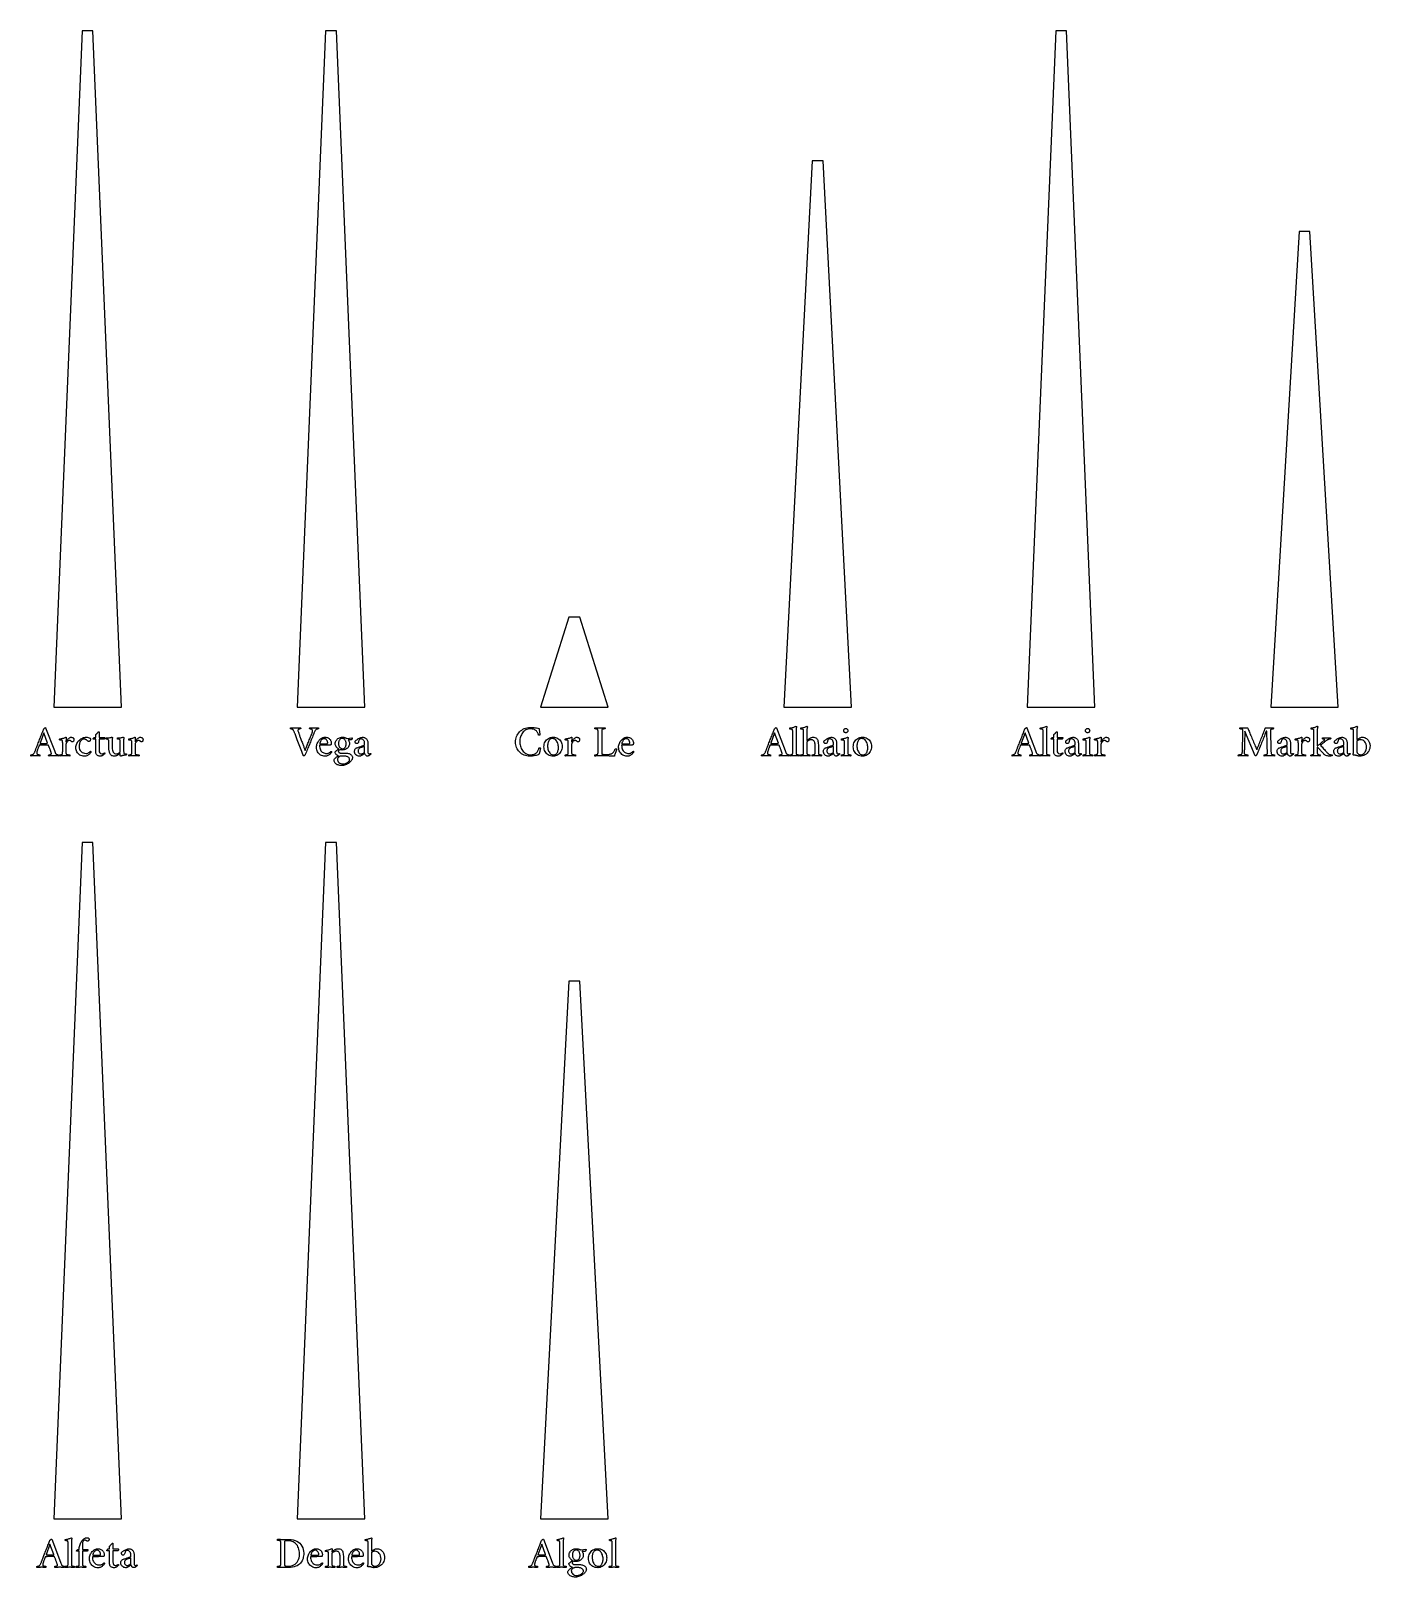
# Model space of a CAD drawing. Header units: millimetres. Extents: x -4 to 95, y -64 to 50.
import ezdxf

# ---------------------------------------------------------------- set-up
doc = ezdxf.new("R2010")
doc.units = ezdxf.units.MM
doc.layers.add('CUT_OUTER', color=1, linetype='Continuous')
doc.layers.add('TEXT', color=5, linetype='Continuous')

msp = doc.modelspace()

# ---------------------------------------------------------------- linework, layer by layer
at = {"layer": 'CUT_OUTER'}
for points in [[(-2.5, 0), (2.5, 0), (0.4, 50), (-0.4, 50)], [(15.5, 0), (20.5, 0), (18.4, 50), (17.6, 50)], [(69.5, 0), (74.5, 0), (72.4, 50), (71.6, 50)], [(51.5, 0), (56.5, 0), (54.4, 40.3886), (53.6, 40.3886)], [(87.5, 0), (92.5, 0), (90.4, 35.1795), (89.6, 35.1795)], [(33.5, 0), (38.5, 0), (36.4, 6.6499), (35.6, 6.6499)], [(-2.5, -60), (2.5, -60), (0.4, -10), (-0.4, -10)], [(15.5, -60), (20.5, -60), (18.4, -10), (17.6, -10)], [(33.5, -60), (38.5, -60), (36.4, -20.2671), (35.6, -20.2671)]]:
    msp.add_lwpolyline(points, close=True, dxfattribs=at)
at = {"layer": 'TEXT'}
for points in [[(-3.8452, -3.1613), (-3.8432, -3.1564), (-3.8375, -3.1415), (-3.8279, -3.1168), (-3.8145, -3.0823), (-3.7979, -3.0392), (-3.7786, -2.9891), (-3.7568, -2.932), (-3.7323, -2.8677), (-3.7055, -2.7981), (-3.677, -2.7246), (-3.6467, -2.6473), (-3.6145, -2.5661), (-3.5814, -2.4825), (-3.548, -2.3976), (-3.5144, -2.3115), (-3.4806, -2.2242), (-3.4471, -2.1372), (-3.4141, -2.052), (-3.3818, -1.9686), (-3.35, -1.8871), (-3.3195, -1.8089), (-3.2907, -1.7355), (-3.2638, -1.6669), (-3.2387, -1.6032), (-3.2303, -1.5899), (-3.2181, -1.5758), (-3.2021, -1.5609), (-3.1823, -1.5452), (-3.1618, -1.531), (-3.144, -1.521), (-3.1287, -1.5149), (-3.1161, -1.5129), (-3.1132, -1.513), (-3.1109, -1.5133), (-3.1092, -1.5138), (-3.1081, -1.5145), (-3.107, -1.5154), (-3.1052, -1.5165), (-3.1029, -1.5178), (-3.1, -1.5194), (-2.4581, -3.2032), (-2.4264, -3.2863), (-2.4024, -3.3484), (-2.3861, -3.3895), (-2.3774, -3.4097), (-2.3674, -3.4268), (-2.3536, -3.4427), (-2.336, -3.4575), (-2.3145, -3.471), (-2.2911, -3.483), (-2.2677, -3.4931), (-2.2444, -3.5015), (-2.221, -3.5081), (-2.1997, -3.513), (-2.1827, -3.5165), (-2.1699, -3.5186), (-2.1613, -3.5194), (-2.1558, -3.5285), (-2.1524, -3.5399), (-2.151, -3.5535), (-2.1516, -3.5694), (-2.1532, -3.5846), (-2.1548, -3.5964), (-2.1565, -3.6047), (-2.1581, -3.6097), (-2.2036, -3.6066), (-2.2468, -3.6036), (-2.2875, -3.6009), (-2.3258, -3.5984), (-2.3647, -3.5963), (-2.4073, -3.5948), (-2.4534, -3.5939), (-2.5032, -3.5935), (-2.5557, -3.5939), (-2.6036, -3.5948), (-2.6469, -3.5963), (-2.6855, -3.5984), (-2.7241, -3.6009), (-2.7673, -3.6036), (-2.8152, -3.6066), (-2.8677, -3.6097), (-2.8733, -3.602), (-2.877, -3.5919), (-2.8789, -3.5794), (-2.879, -3.5645), (-2.8775, -3.5496), (-2.8746, -3.5371), (-2.8703, -3.527), (-2.8645, -3.5194), (-2.848, -3.5186), (-2.8274, -3.5165), (-2.8028, -3.513), (-2.7742, -3.5081), (-2.746, -3.5019), (-2.7226, -3.4948), (-2.704, -3.4866), (-2.6903, -3.4774), (-2.6847, -3.4698), (-2.6806, -3.4597), (-2.6782, -3.4472), (-2.6774, -3.4323), (-2.6787, -3.4152), (-2.6827, -3.3931), (-2.6892, -3.366), (-2.6984, -3.3339), (-2.7096, -3.2981), (-2.7222, -3.2601), (-2.7362, -3.2199), (-2.7516, -3.1774), (-2.7677, -3.1342), (-2.7839, -3.0915), (-2.8, -3.0495), (-2.8161, -3.0081), (-2.8316, -2.9688), (-2.8456, -2.9331), (-2.8582, -2.901), (-2.8694, -2.8726), (-2.8785, -2.8493), (-2.8851, -2.8327), (-2.889, -2.8227), (-2.8903, -2.8194), (-2.8907, -2.819), (-2.8919, -2.8177), (-2.894, -2.8157), (-2.8968, -2.8129), (-2.9, -2.8101), (-2.9032, -2.8081), (-2.9065, -2.8069), (-2.9097, -2.8065), (-2.9353, -2.805), (-2.9637, -2.804), (-2.995, -2.8034), (-3.029, -2.8032), (-3.0639, -2.8032), (-3.0976, -2.8032), (-3.13, -2.8032), (-3.1613, -2.8032), (-3.1694, -2.8032), (-3.1774, -2.8032), (-3.1855, -2.8032), (-3.1935, -2.8032), (-3.2014, -2.8032), (-3.2089, -2.8032), (-3.2159, -2.8032), (-3.2226, -2.8032), (-3.2692, -2.8033), (-3.3121, -2.8036), (-3.3514, -2.8041), (-3.3871, -2.8048), (-3.4234, -2.8059), (-3.4645, -2.8077), (-3.5105, -2.81), (-3.5613, -2.8129), (-3.5631, -2.8132), (-3.5653, -2.8141), (-3.5679, -2.8156), (-3.571, -2.8177), (-3.5738, -2.8199), (-3.5758, -2.8214), (-3.577, -2.8223), (-3.5774, -2.8226), (-3.5789, -2.8266), (-3.5835, -2.8387), (-3.591, -2.8589), (-3.6016, -2.8871), (-3.6143, -2.9209), (-3.6282, -2.9577), (-3.6433, -2.9975), (-3.6597, -3.0403), (-3.6761, -3.084), (-3.6915, -3.1262), (-3.7059, -3.167), (-3.7194, -3.2065), (-3.7326, -3.2452), (-3.7431, -3.2806), (-3.7511, -3.3129), (-3.7565, -3.3419), (-3.76, -3.3679), (-3.7625, -3.3911), (-3.764, -3.4115), (-3.7645, -3.429), (-3.7614, -3.4459), (-3.752, -3.4609), (-3.7364, -3.4741), (-3.7145, -3.4855), (-3.6893, -3.4951), (-3.6637, -3.5028), (-3.6377, -3.5088), (-3.6113, -3.5129), (-3.5872, -3.5157), (-3.5681, -3.5177), (-3.5541, -3.519), (-3.5452, -3.5194), (-3.5421, -3.5243), (-3.5395, -3.5327), (-3.5373, -3.5445), (-3.5355, -3.5597), (-3.5345, -3.5755), (-3.5347, -3.5891), (-3.5361, -3.6005), (-3.5387, -3.6097), (-3.5682, -3.6081), (-3.5956, -3.6065), (-3.6207, -3.6048), (-3.6435, -3.6032), (-3.6653, -3.6016), (-3.6871, -3.6), (-3.7089, -3.5984), (-3.7306, -3.5968), (-3.7541, -3.5954), (-3.781, -3.5944), (-3.8114, -3.5938), (-3.8452, -3.5935), (-3.8792, -3.5938), (-3.9105, -3.5944), (-3.9389, -3.5954), (-3.9645, -3.5968), (-3.9887, -3.5984), (-4.0129, -3.6), (-4.0371, -3.6016), (-4.0613, -3.6032), (-4.0871, -3.6048), (-4.1161, -3.6065), (-4.1484, -3.6081), (-4.1839, -3.6097), (-4.1867, -3.6047), (-4.1887, -3.5964), (-4.1899, -3.5846), (-4.1903, -3.5694), (-4.1899, -3.5535), (-4.1887, -3.5399), (-4.1867, -3.5285), (-4.1839, -3.5194), (-4.1668, -3.5184), (-4.1448, -3.5157), (-4.1176, -3.5112), (-4.0855, -3.5048), (-4.0537, -3.4965), (-4.0278, -3.4859), (-4.0078, -3.4731), (-3.9935, -3.4581), (-3.9703, -3.4265), (-3.9488, -3.3931), (-3.9291, -3.358), (-3.9113, -3.321), (-3.8945, -3.2826), (-3.8778, -3.2431), (-3.8614, -3.2027), (-3.8452, -3.1613)], [(-3.229, -1.8935), (-3.5161, -2.6613), (-3.516, -2.6617), (-3.5157, -2.6629), (-3.5152, -2.6649), (-3.5145, -2.6677), (-3.5136, -2.6706), (-3.5125, -2.6726), (-3.5112, -2.6738), (-3.5097, -2.6742), (-3.4775, -2.6757), (-3.4423, -2.677), (-3.4041, -2.6781), (-3.3629, -2.679), (-3.3223, -2.6797), (-3.2859, -2.6802), (-3.2537, -2.6805), (-3.2258, -2.6806), (-3.1896, -2.6804), (-3.1552, -2.6798), (-3.1227, -2.6788), (-3.0919, -2.6774), (-3.0614, -2.6758), (-3.0294, -2.6742), (-2.9961, -2.6726), (-2.9613, -2.671), (-2.9584, -2.6705), (-2.956, -2.669), (-2.9543, -2.6664), (-2.9532, -2.6629), (-2.9525, -2.6594), (-2.952, -2.6569), (-2.9517, -2.6553), (-2.9516, -2.6548)], [(-1.2161, -2.2226), (-1.1859, -2.2243), (-1.1565, -2.2294), (-1.1278, -2.238), (-1.1, -2.25), (-1.0746, -2.2644), (-1.0532, -2.2802), (-1.0359, -2.2975), (-1.0226, -2.3161), (-1.0196, -2.3232), (-1.0169, -2.3315), (-1.0147, -2.3409), (-1.0129, -2.3516), (-1.0115, -2.3631), (-1.0105, -2.375), (-1.0099, -2.3873), (-1.0097, -2.4), (-1.0122, -2.4405), (-1.0198, -2.475), (-1.0324, -2.5034), (-1.05, -2.5258), (-1.0693, -2.5427), (-1.0867, -2.5548), (-1.1023, -2.5621), (-1.1161, -2.5645), (-1.1321, -2.5631), (-1.1476, -2.5589), (-1.1627, -2.5518), (-1.1774, -2.5419), (-1.1917, -2.531), (-1.2056, -2.521), (-1.2192, -2.5117), (-1.2323, -2.5032), (-1.2436, -2.4955), (-1.2552, -2.4883), (-1.267, -2.4818), (-1.279, -2.4758), (-1.2924, -2.4709), (-1.3085, -2.4673), (-1.3271, -2.4652), (-1.3484, -2.4645), (-1.3816, -2.468), (-1.4133, -2.4786), (-1.4436, -2.4963), (-1.4726, -2.521), (-1.4995, -2.5499), (-1.5238, -2.5802), (-1.5455, -2.612), (-1.5645, -2.6452), (-1.58, -2.677), (-1.5911, -2.7048), (-1.5978, -2.7286), (-1.6, -2.7484), (-1.6, -3.2355), (-1.5999, -3.2704), (-1.5996, -3.304), (-1.5991, -3.3365), (-1.5984, -3.3677), (-1.5969, -3.397), (-1.594, -3.4234), (-1.5896, -3.447), (-1.5839, -3.4677), (-1.5774, -3.4756), (-1.5645, -3.4831), (-1.5452, -3.4901), (-1.5194, -3.4968), (-1.4899, -3.5027), (-1.4597, -3.5077), (-1.4286, -3.5116), (-1.3968, -3.5145), (-1.3673, -3.5166), (-1.3435, -3.5181), (-1.3254, -3.5191), (-1.3129, -3.5194), (-1.3086, -3.527), (-1.3052, -3.5371), (-1.3029, -3.5496), (-1.3016, -3.5645), (-1.3017, -3.5794), (-1.3036, -3.5919), (-1.3074, -3.602), (-1.3129, -3.6097), (-1.3615, -3.6066), (-1.4105, -3.6036), (-1.4599, -3.6009), (-1.5097, -3.5984), (-1.5593, -3.5963), (-1.6081, -3.5948), (-1.656, -3.5939), (-1.7032, -3.5935), (-1.748, -3.5939), (-1.7919, -3.5948), (-1.8351, -3.5963), (-1.8774, -3.5984), (-1.9202, -3.6009), (-1.9645, -3.6036), (-2.0105, -3.6066), (-2.0581, -3.6097), (-2.0636, -3.602), (-2.0673, -3.5919), (-2.0693, -3.5794), (-2.0694, -3.5645), (-2.068, -3.5496), (-2.0657, -3.5371), (-2.0624, -3.527), (-2.0581, -3.5194), (-2.0467, -3.5191), (-2.0319, -3.5181), (-2.0136, -3.5166), (-1.9919, -3.5145), (-1.9689, -3.5116), (-1.9464, -3.5077), (-1.9245, -3.5027), (-1.9032, -3.4968), (-1.8847, -3.4901), (-1.871, -3.4831), (-1.8621, -3.4756), (-1.8581, -3.4677), (-1.8523, -3.447), (-1.848, -3.4234), (-1.8451, -3.397), (-1.8435, -3.3677), (-1.8428, -3.3365), (-1.8423, -3.304), (-1.842, -3.2704), (-1.8419, -3.2355), (-1.8419, -2.6484), (-1.842, -2.631), (-1.8423, -2.6113), (-1.8428, -2.5891), (-1.8435, -2.5645), (-1.8451, -2.5401), (-1.848, -2.5185), (-1.8523, -2.4998), (-1.8581, -2.4839), (-1.8651, -2.4705), (-1.8766, -2.4593), (-1.8925, -2.4503), (-1.9129, -2.4435), (-1.9355, -2.4385), (-1.9581, -2.4347), (-1.9806, -2.4321), (-2.0032, -2.4306), (-2.0238, -2.4299), (-2.0403, -2.4294), (-2.0528, -2.4291), (-2.0613, -2.429), (-2.0629, -2.4242), (-2.0645, -2.4161), (-2.0661, -2.4048), (-2.0677, -2.3903), (-2.0685, -2.3754), (-2.0677, -2.3629), (-2.0653, -2.3528), (-2.0613, -2.3452), (-2.0004, -2.3361), (-1.9403, -2.325), (-1.881, -2.3119), (-1.8226, -2.2968), (-1.7659, -2.2794), (-1.7121, -2.2597), (-1.6611, -2.2375), (-1.6129, -2.2129), (-1.6066, -2.2141), (-1.6004, -2.2177), (-1.5945, -2.2238), (-1.5887, -2.2323), (-1.5838, -2.2415), (-1.5802, -2.25), (-1.5781, -2.2577), (-1.5774, -2.2645), (-1.5778, -2.2728), (-1.579, -2.2879), (-1.581, -2.3099), (-1.5839, -2.3387), (-1.587, -2.3711), (-1.5899, -2.4036), (-1.5926, -2.4364), (-1.5952, -2.4694), (-1.5973, -2.4995), (-1.5988, -2.5238), (-1.5997, -2.5422), (-1.6, -2.5548), (-1.5997, -2.5591), (-1.5988, -2.5621), (-1.5973, -2.5639), (-1.5952, -2.5645), (-1.5928, -2.5643), (-1.5907, -2.5637), (-1.5888, -2.5627), (-1.5871, -2.5613), (-1.5693, -2.5267), (-1.548, -2.4907), (-1.5233, -2.4533), (-1.4952, -2.4145), (-1.4644, -2.3764), (-1.4319, -2.3411), (-1.3975, -2.3087), (-1.3613, -2.279), (-1.3244, -2.2543), (-1.2879, -2.2367), (-1.2518, -2.2261), (-1.2161, -2.2226)], [(0.2129, -2.3839), (0.2105, -2.4227), (0.2032, -2.4552), (0.1911, -2.4816), (0.1742, -2.5016), (0.1546, -2.5164), (0.1347, -2.527), (0.1143, -2.5334), (0.0935, -2.5355), (0.0681, -2.5327), (0.0435, -2.5242), (0.0198, -2.5101), (-0.0032, -2.4903), (-0.0256, -2.469), (-0.0476, -2.45), (-0.0692, -2.4335), (-0.0903, -2.4194), (-0.1149, -2.403), (-0.1371, -2.3895), (-0.1569, -2.3788), (-0.1742, -2.371), (-0.1921, -2.3653), (-0.2137, -2.3613), (-0.2389, -2.3589), (-0.2677, -2.3581), (-0.3096, -2.362), (-0.3512, -2.3738), (-0.3926, -2.3934), (-0.4339, -2.421), (-0.4732, -2.4557), (-0.5089, -2.4972), (-0.5409, -2.5453), (-0.5694, -2.6), (-0.5926, -2.6613), (-0.6093, -2.729), (-0.6193, -2.8032), (-0.6226, -2.8839), (-0.6133, -3.0119), (-0.5855, -3.1218), (-0.5391, -3.2135), (-0.4742, -3.2871), (-0.396, -3.3435), (-0.3097, -3.3839), (-0.2153, -3.4081), (-0.1129, -3.4161), (-0.0497, -3.4123), (0.0077, -3.4008), (0.0592, -3.3817), (0.1048, -3.3548), (0.1443, -3.3258), (0.177, -3.3), (0.2031, -3.2774), (0.2226, -3.2581), (0.2247, -3.2588), (0.2278, -3.2609), (0.232, -3.2644), (0.2371, -3.2694), (0.242, -3.2755), (0.2456, -3.2827), (0.2477, -3.2908), (0.2484, -3.3), (0.2472, -3.3133), (0.2435, -3.3274), (0.2375, -3.3423), (0.229, -3.3581), (0.2125, -3.3818), (0.1919, -3.4077), (0.1673, -3.4358), (0.1387, -3.4661), (0.106, -3.4967), (0.0694, -3.5254), (0.0286, -3.5523), (-0.0161, -3.5774), (-0.0647, -3.5986), (-0.1169, -3.6137), (-0.1728, -3.6228), (-0.2323, -3.6258), (-0.3245, -3.6202), (-0.4109, -3.6032), (-0.4914, -3.575), (-0.5661, -3.5355), (-0.6339, -3.4869), (-0.6935, -3.4315), (-0.7452, -3.3692), (-0.7887, -3.3), (-0.8233, -3.2262), (-0.848, -3.15), (-0.8628, -3.0714), (-0.8677, -2.9903), (-0.8632, -2.9053), (-0.8496, -2.8246), (-0.8269, -2.7481), (-0.7952, -2.6758), (-0.7563, -2.608), (-0.7121, -2.5448), (-0.6627, -2.4862), (-0.6081, -2.4323), (-0.5496, -2.3837), (-0.4887, -2.3411), (-0.4254, -2.3046), (-0.3597, -2.2742), (-0.2934, -2.2502), (-0.2286, -2.2331), (-0.1652, -2.2228), (-0.1032, -2.2194), (-0.0202, -2.2242), (0.0548, -2.2387), (0.1218, -2.2629), (0.1806, -2.2968), (0.1856, -2.3026), (0.1907, -2.3105), (0.1961, -2.3204), (0.2016, -2.3323), (0.2066, -2.3452), (0.2101, -2.3581), (0.2122, -2.371), (0.2129, -2.3839)], [(0.8452, -2.2387), (1.2516, -2.2387), (1.2587, -2.2409), (1.2637, -2.2476), (1.2667, -2.2587), (1.2677, -2.2742), (1.2649, -2.2982), (1.2565, -2.3218), (1.2423, -2.345), (1.2226, -2.3677), (0.8452, -2.3677), (0.8452, -3.1935), (0.8583, -3.3065), (0.8976, -3.3871), (0.9631, -3.4355), (1.0548, -3.4516), (1.0895, -3.4498), (1.1226, -3.4444), (1.154, -3.4353), (1.1839, -3.4226), (1.2103, -3.4091), (1.2315, -3.3976), (1.2474, -3.3881), (1.2581, -3.3806), (1.2623, -3.3831), (1.2653, -3.3871), (1.2671, -3.3927), (1.2677, -3.4), (1.2669, -3.4163), (1.2645, -3.4298), (1.2605, -3.4405), (1.2548, -3.4484), (1.242, -3.4623), (1.2262, -3.4782), (1.2074, -3.4962), (1.1855, -3.5161), (1.161, -3.5365), (1.1343, -3.5556), (1.1053, -3.5736), (1.0742, -3.5903), (1.0411, -3.6044), (1.0065, -3.6145), (0.9702, -3.6206), (0.9323, -3.6226), (0.8922, -3.6208), (0.8528, -3.6153), (0.814, -3.6063), (0.7758, -3.5935), (0.7396, -3.5762), (0.7069, -3.5532), (0.6775, -3.5246), (0.6516, -3.4903), (0.6304, -3.4494), (0.6153, -3.4008), (0.6062, -3.3446), (0.6032, -3.2806), (0.6032, -2.3677), (0.4194, -2.3677), (0.4163, -2.367), (0.4137, -2.3649), (0.4115, -2.3614), (0.4097, -2.3565), (0.4083, -2.3511), (0.4073, -2.3464), (0.4067, -2.3422), (0.4065, -2.3387), (0.4077, -2.3344), (0.4113, -2.3278), (0.4173, -2.3191), (0.4258, -2.3081), (0.4356, -2.2961), (0.4456, -2.2843), (0.4557, -2.2727), (0.4661, -2.2613), (0.4753, -2.2514), (0.4819, -2.2444), (0.4858, -2.2401), (0.4871, -2.2387), (0.6032, -2.2387), (0.6032, -2.0419), (0.6201, -2.0235), (0.6383, -2.0036), (0.658, -1.9824), (0.679, -1.9597), (0.7003, -1.9367), (0.7206, -1.9145), (0.7398, -1.8931), (0.7581, -1.8726), (0.7738, -1.8547), (0.7855, -1.8415), (0.7931, -1.833), (0.7968, -1.829), (0.8035, -1.8234), (0.8109, -1.8194), (0.8189, -1.8169), (0.8274, -1.8161), (0.8352, -1.8167), (0.8407, -1.8185), (0.8441, -1.8216), (0.8452, -1.8258)], [(2.4194, -2.5935), (2.4194, -2.5915), (2.4194, -2.5887), (2.4194, -2.5851), (2.4194, -2.5806), (2.4192, -2.5636), (2.4185, -2.5448), (2.4175, -2.5241), (2.4161, -2.5016), (2.4137, -2.4791), (2.4097, -2.4585), (2.404, -2.4396), (2.3968, -2.4226), (2.3831, -2.4022), (2.3645, -2.3863), (2.3411, -2.3748), (2.3129, -2.3677), (2.2841, -2.3635), (2.2589, -2.3605), (2.2373, -2.3587), (2.2194, -2.3581), (2.2164, -2.3533), (2.2141, -2.3456), (2.2124, -2.3348), (2.2113, -2.321), (2.2112, -2.3068), (2.2125, -2.2948), (2.2152, -2.285), (2.2194, -2.2774), (2.28, -2.2736), (2.3395, -2.2685), (2.3978, -2.2623), (2.4548, -2.2548), (2.5095, -2.2462), (2.5605, -2.2363), (2.6079, -2.2252), (2.6516, -2.2129), (2.6579, -2.2149), (2.6637, -2.221), (2.6692, -2.231), (2.6742, -2.2452), (2.6784, -2.2601), (2.6815, -2.2726), (2.6833, -2.2827), (2.6839, -2.2903), (2.6793, -2.3024), (2.6754, -2.3194), (2.6721, -2.3411), (2.6694, -2.3677), (2.6672, -2.3974), (2.6657, -2.4282), (2.6648, -2.4603), (2.6645, -2.4935), (2.6645, -3.1548), (2.6647, -3.1709), (2.6653, -3.1931), (2.6663, -3.2217), (2.6677, -3.2565), (2.67, -3.2936), (2.6734, -3.3294), (2.678, -3.3638), (2.6839, -3.3968), (2.692, -3.4141), (2.7069, -3.4274), (2.7283, -3.4367), (2.7565, -3.4419), (2.786, -3.445), (2.8117, -3.4476), (2.8336, -3.4498), (2.8516, -3.4516), (2.8589, -3.4516), (2.8645, -3.4516), (2.8685, -3.4516), (2.871, -3.4516), (2.8739, -3.4538), (2.8762, -3.4573), (2.8779, -3.4619), (2.879, -3.4677), (2.8797, -3.4738), (2.8802, -3.479), (2.8805, -3.4835), (2.8806, -3.4871), (2.8802, -3.4899), (2.879, -3.4952), (2.877, -3.5028), (2.8742, -3.5129), (2.8706, -3.5228), (2.8661, -3.5298), (2.8609, -3.5341), (2.8548, -3.5355), (2.8136, -3.5383), (2.7706, -3.5435), (2.7257, -3.5512), (2.679, -3.5613), (2.6332, -3.5725), (2.5907, -3.5835), (2.5517, -3.5943), (2.5161, -3.6048), (2.4863, -3.614), (2.4645, -3.6206), (2.4508, -3.6245), (2.4452, -3.6258), (2.4391, -3.6247), (2.4339, -3.6214), (2.4294, -3.6158), (2.4258, -3.6081), (2.423, -3.5993), (2.421, -3.5907), (2.4198, -3.5824), (2.4194, -3.5742), (2.4194, -3.429), (2.4192, -3.4233), (2.4185, -3.419), (2.4175, -3.416), (2.4161, -3.4145), (2.4147, -3.4138), (2.4137, -3.4133), (2.4131, -3.413), (2.4129, -3.4129), (2.3899, -3.4358), (2.3629, -3.4593), (2.3319, -3.4834), (2.2968, -3.5081), (2.2589, -3.532), (2.2194, -3.5536), (2.1782, -3.5731), (2.1355, -3.5903), (2.0923, -3.6044), (2.05, -3.6145), (2.0085, -3.6206), (1.9677, -3.6226), (1.9079, -3.6189), (1.854, -3.6077), (1.8062, -3.589), (1.7645, -3.5629), (1.728, -3.5308), (1.696, -3.4944), (1.6683, -3.4534), (1.6452, -3.4081), (1.6259, -3.3596), (1.6101, -3.3093), (1.5977, -3.2572), (1.5887, -3.2032), (1.5824, -3.149), (1.5778, -3.096), (1.5751, -3.0442), (1.5742, -2.9935), (1.5742, -2.5935), (1.574, -2.5762), (1.5734, -2.5565), (1.5724, -2.5343), (1.571, -2.5097), (1.5683, -2.4849), (1.5637, -2.4621), (1.5571, -2.4413), (1.5484, -2.4226), (1.5347, -2.4022), (1.5161, -2.3863), (1.4927, -2.3748), (1.4645, -2.3677), (1.4357, -2.3635), (1.4105, -2.3605), (1.3889, -2.3587), (1.371, -2.3581), (1.368, -2.3533), (1.3657, -2.3456), (1.364, -2.3348), (1.3629, -2.321), (1.3628, -2.3068), (1.3641, -2.2948), (1.3668, -2.285), (1.371, -2.2774), (1.4317, -2.2736), (1.4911, -2.2685), (1.5494, -2.2623), (1.6065, -2.2548), (1.6611, -2.2462), (1.7121, -2.2363), (1.7595, -2.2252), (1.8032, -2.2129), (1.8096, -2.2145), (1.8157, -2.2194), (1.8217, -2.2274), (1.8274, -2.2387), (1.8324, -2.2508), (1.8359, -2.2613), (1.838, -2.2702), (1.8387, -2.2774), (1.8341, -2.2899), (1.8298, -2.3081), (1.826, -2.3319), (1.8226, -2.3613), (1.8198, -2.3937), (1.8177, -2.4266), (1.8165, -2.4599), (1.8161, -2.4935), (1.8161, -2.9581), (1.8209, -3.0755), (1.8351, -3.1762), (1.8588, -3.2602), (1.8919, -3.3274), (1.9354, -3.3789), (1.9899, -3.4157), (2.0555, -3.4378), (2.1323, -3.4452), (2.1673, -3.4434), (2.2016, -3.4383), (2.2351, -3.4297), (2.2677, -3.4177), (2.2987, -3.4031), (2.327, -3.3867), (2.3527, -3.3684), (2.3758, -3.3484), (2.3949, -3.3278), (2.4085, -3.3081), (2.4166, -3.2891), (2.4194, -3.271)], [(3.8935, -2.2226), (3.9238, -2.2243), (3.9532, -2.2294), (3.9819, -2.238), (4.0097, -2.25), (4.0351, -2.2644), (4.0565, -2.2802), (4.0738, -2.2975), (4.0871, -2.3161), (4.0901, -2.3232), (4.0927, -2.3315), (4.095, -2.3409), (4.0968, -2.3516), (4.0982, -2.3631), (4.0992, -2.375), (4.0998, -2.3873), (4.1, -2.4), (4.0975, -2.4405), (4.0899, -2.475), (4.0773, -2.5034), (4.0597, -2.5258), (4.0404, -2.5427), (4.023, -2.5548), (4.0074, -2.5621), (3.9935, -2.5645), (3.9776, -2.5631), (3.9621, -2.5589), (3.947, -2.5518), (3.9323, -2.5419), (3.9179, -2.531), (3.904, -2.521), (3.8905, -2.5117), (3.8774, -2.5032), (3.866, -2.4955), (3.8544, -2.4883), (3.8426, -2.4818), (3.8306, -2.4758), (3.8172, -2.4709), (3.8012, -2.4673), (3.7826, -2.4652), (3.7613, -2.4645), (3.7281, -2.468), (3.6964, -2.4786), (3.666, -2.4963), (3.6371, -2.521), (3.6102, -2.5499), (3.5859, -2.5802), (3.5642, -2.612), (3.5452, -2.6452), (3.5296, -2.677), (3.5185, -2.7048), (3.5119, -2.7286), (3.5097, -2.7484), (3.5097, -3.2355), (3.5098, -3.2704), (3.5101, -3.304), (3.5106, -3.3365), (3.5113, -3.3677), (3.5128, -3.397), (3.5157, -3.4234), (3.5201, -3.447), (3.5258, -3.4677), (3.5323, -3.4756), (3.5452, -3.4831), (3.5645, -3.4901), (3.5903, -3.4968), (3.6198, -3.5027), (3.65, -3.5077), (3.681, -3.5116), (3.7129, -3.5145), (3.7423, -3.5166), (3.7661, -3.5181), (3.7843, -3.5191), (3.7968, -3.5194), (3.8011, -3.527), (3.8044, -3.5371), (3.8068, -3.5496), (3.8081, -3.5645), (3.808, -3.5794), (3.806, -3.5919), (3.8023, -3.602), (3.7968, -3.6097), (3.7482, -3.6066), (3.6992, -3.6036), (3.6498, -3.6009), (3.6, -3.5984), (3.5504, -3.5963), (3.5016, -3.5948), (3.4536, -3.5939), (3.4065, -3.5935), (3.3617, -3.5939), (3.3177, -3.5948), (3.2746, -3.5963), (3.2323, -3.5984), (3.1895, -3.6009), (3.1452, -3.6036), (3.0992, -3.6066), (3.0516, -3.6097), (3.0461, -3.602), (3.0423, -3.5919), (3.0404, -3.5794), (3.0403, -3.5645), (3.0416, -3.5496), (3.044, -3.5371), (3.0473, -3.527), (3.0516, -3.5194), (3.063, -3.5191), (3.0778, -3.5181), (3.0961, -3.5166), (3.1177, -3.5145), (3.1408, -3.5116), (3.1633, -3.5077), (3.1852, -3.5027), (3.2065, -3.4968), (3.225, -3.4901), (3.2387, -3.4831), (3.2476, -3.4756), (3.2516, -3.4677), (3.2574, -3.447), (3.2617, -3.4234), (3.2646, -3.397), (3.2661, -3.3677), (3.2668, -3.3365), (3.2673, -3.304), (3.2676, -3.2704), (3.2677, -3.2355), (3.2677, -2.6484), (3.2676, -2.631), (3.2673, -2.6113), (3.2668, -2.5891), (3.2661, -2.5645), (3.2646, -2.5401), (3.2617, -2.5185), (3.2574, -2.4998), (3.2516, -2.4839), (3.2446, -2.4705), (3.2331, -2.4593), (3.2171, -2.4503), (3.1968, -2.4435), (3.1742, -2.4385), (3.1516, -2.4347), (3.129, -2.4321), (3.1065, -2.4306), (3.0859, -2.4299), (3.0694, -2.4294), (3.0569, -2.4291), (3.0484, -2.429), (3.0468, -2.4242), (3.0452, -2.4161), (3.0435, -2.4048), (3.0419, -2.3903), (3.0411, -2.3754), (3.0419, -2.3629), (3.0444, -2.3528), (3.0484, -2.3452), (3.1093, -2.3361), (3.1694, -2.325), (3.2286, -2.3119), (3.2871, -2.2968), (3.3438, -2.2794), (3.3976, -2.2597), (3.4486, -2.2375), (3.4968, -2.2129), (3.5031, -2.2141), (3.5093, -2.2177), (3.5152, -2.2238), (3.521, -2.2323), (3.5259, -2.2415), (3.5294, -2.25), (3.5316, -2.2577), (3.5323, -2.2645), (3.5319, -2.2728), (3.5306, -2.2879), (3.5286, -2.3099), (3.5258, -2.3387), (3.5227, -2.3711), (3.5198, -2.4036), (3.517, -2.4364), (3.5145, -2.4694), (3.5124, -2.4995), (3.5109, -2.5238), (3.51, -2.5422), (3.5097, -2.5548), (3.51, -2.5591), (3.5109, -2.5621), (3.5124, -2.5639), (3.5145, -2.5645), (3.5168, -2.5643), (3.519, -2.5637), (3.5209, -2.5627), (3.5226, -2.5613), (3.5404, -2.5267), (3.5617, -2.4907), (3.5864, -2.4533), (3.6145, -2.4145), (3.6453, -2.3764), (3.6778, -2.3411), (3.7122, -2.3087), (3.7484, -2.279), (3.7853, -2.2543), (3.8218, -2.2367), (3.8579, -2.2261), (3.8935, -2.2226)], [(15.3645, -1.529), (15.4157, -1.5287), (15.4661, -1.5278), (15.5157, -1.5263), (15.5645, -1.5242), (15.6127, -1.5219), (15.6605, -1.5198), (15.7079, -1.5178), (15.7548, -1.5161), (15.7576, -1.5241), (15.7593, -1.5351), (15.76, -1.5491), (15.7597, -1.5661), (15.7584, -1.5826), (15.756, -1.5948), (15.7527, -1.6027), (15.7484, -1.6065), (15.7398, -1.607), (15.727, -1.6085), (15.71, -1.611), (15.6887, -1.6145), (15.6656, -1.6194), (15.6431, -1.6258), (15.6213, -1.6339), (15.6, -1.6435), (15.5817, -1.6555), (15.5685, -1.6706), (15.5607, -1.6886), (15.5581, -1.7097), (15.5617, -1.7423), (15.5726, -1.7887), (15.5907, -1.8488), (15.6161, -1.9226), (15.6301, -1.961), (15.6464, -2.0052), (15.6648, -2.0553), (15.6855, -2.1113), (15.7078, -2.1717), (15.731, -2.2351), (15.7553, -2.3015), (15.7806, -2.371), (15.8066, -2.4419), (15.8327, -2.5129), (15.859, -2.5839), (15.8855, -2.6548), (15.9115, -2.7244), (15.9363, -2.7911), (15.9599, -2.855), (15.9823, -2.9161), (16.003, -2.9731), (16.0218, -3.0246), (16.0385, -3.0707), (16.0532, -3.1113), (16.0654, -3.1449), (16.0746, -3.1698), (16.0807, -3.186), (16.0839, -3.1935), (16.0889, -3.1826), (16.0976, -3.1625), (16.1099, -3.1334), (16.1258, -3.0952), (16.1447, -3.0495), (16.1657, -2.998), (16.189, -2.9406), (16.2145, -2.8774), (16.2418, -2.8096), (16.2706, -2.7383), (16.3007, -2.6636), (16.3323, -2.5855), (16.3646, -2.5053), (16.3972, -2.4246), (16.4299, -2.3432), (16.4629, -2.2613), (16.4955, -2.1802), (16.527, -2.1016), (16.5576, -2.0254), (16.5871, -1.9516), (16.598, -1.9238), (16.6081, -1.8952), (16.6173, -1.8657), (16.6258, -1.8355), (16.6329, -1.806), (16.6379, -1.779), (16.6409, -1.7544), (16.6419, -1.7323), (16.6392, -1.7081), (16.631, -1.6871), (16.6174, -1.6694), (16.5984, -1.6548), (16.5762, -1.6429), (16.5532, -1.6331), (16.5294, -1.6252), (16.5048, -1.6194), (16.4818, -1.6151), (16.4625, -1.6121), (16.4471, -1.6103), (16.4355, -1.6097), (16.4298, -1.6045), (16.4258, -1.5956), (16.4234, -1.5828), (16.4226, -1.5661), (16.4234, -1.5491), (16.4258, -1.5351), (16.4298, -1.5241), (16.4355, -1.5161), (16.4784, -1.5178), (16.5202, -1.5198), (16.5607, -1.5219), (16.6, -1.5242), (16.6393, -1.5263), (16.6798, -1.5278), (16.7216, -1.5287), (16.7645, -1.529), (16.7997, -1.5289), (16.831, -1.5286), (16.8586, -1.5281), (16.8823, -1.5274), (16.9039, -1.5265), (16.9254, -1.5254), (16.9467, -1.5241), (16.9677, -1.5226), (16.9899, -1.521), (17.0145, -1.5194), (17.0415, -1.5177), (17.071, -1.5161), (17.0736, -1.5242), (17.075, -1.5355), (17.0752, -1.55), (17.0742, -1.5677), (17.0724, -1.5847), (17.0702, -1.5968), (17.0675, -1.604), (17.0645, -1.6065), (17.0517, -1.6075), (17.0327, -1.6105), (17.0074, -1.6155), (16.9758, -1.6226), (16.9428, -1.6327), (16.9133, -1.6468), (16.8872, -1.6649), (16.8645, -1.6871), (16.8489, -1.7074), (16.831, -1.7359), (16.811, -1.7727), (16.7887, -1.8177), (16.766, -1.8664), (16.7448, -1.9141), (16.7249, -1.9608), (16.7065, -2.0065), (16.6638, -2.1123), (16.623, -2.2137), (16.584, -2.3107), (16.5468, -2.4032), (16.5107, -2.4927), (16.475, -2.5806), (16.4397, -2.6669), (16.4048, -2.7516), (16.3699, -2.8363), (16.3343, -2.9226), (16.2981, -3.0105), (16.2613, -3.1), (16.223, -3.1927), (16.1823, -3.2903), (16.1391, -3.3927), (16.0935, -3.5), (16.0803, -3.5282), (16.0665, -3.5516), (16.0521, -3.5702), (16.0371, -3.5839), (16.0217, -3.5938), (16.006, -3.6008), (15.9902, -3.605), (15.9742, -3.6065), (15.9696, -3.6051), (15.9653, -3.6012), (15.9615, -3.5947), (15.9581, -3.5855), (15.9548, -3.5757), (15.9516, -3.5673), (15.9484, -3.5604), (15.9452, -3.5548), (15.8928, -3.4168), (15.8423, -3.2835), (15.7936, -3.1547), (15.7468, -3.0306), (15.7006, -2.9084), (15.654, -2.7851), (15.6071, -2.6608), (15.5597, -2.5355), (15.5106, -2.4065), (15.4585, -2.271), (15.4033, -2.129), (15.3452, -1.9806), (15.3275, -1.9351), (15.3101, -1.8919), (15.2928, -1.8512), (15.2758, -1.8129), (15.2584, -1.7766), (15.2399, -1.7419), (15.2205, -1.7089), (15.2, -1.6774), (15.1903, -1.6651), (15.1774, -1.654), (15.1613, -1.6442), (15.1419, -1.6355), (15.1211, -1.628), (15.1004, -1.6218), (15.0799, -1.6167), (15.0597, -1.6129), (15.0408, -1.6101), (15.0246, -1.6081), (15.011, -1.6069), (15, -1.6065), (14.9986, -1.6037), (14.9976, -1.5956), (14.997, -1.582), (14.9968, -1.5629), (14.997, -1.5436), (14.9976, -1.5294), (14.9986, -1.5203), (15, -1.5161), (15.0525, -1.5178), (15.1004, -1.5198), (15.1436, -1.5219), (15.1823, -1.5242), (15.2209, -1.5263), (15.2641, -1.5278), (15.312, -1.5287), (15.3645, -1.529)], [(17.1548, -2.8194), (17.1579, -2.9153), (17.1702, -3.0032), (17.1917, -3.0831), (17.2226, -3.1548), (17.2611, -3.2182), (17.3056, -3.273), (17.3562, -3.3191), (17.4129, -3.3565), (17.4738, -3.3854), (17.5371, -3.406), (17.6028, -3.4184), (17.671, -3.4226), (17.7135, -3.4207), (17.754, -3.4149), (17.7925, -3.4053), (17.829, -3.3919), (17.8631, -3.376), (17.8944, -3.3589), (17.9228, -3.3405), (17.9484, -3.321), (17.9708, -3.3019), (17.9895, -3.2851), (18.0046, -3.2705), (18.0161, -3.2581), (18.0182, -3.2588), (18.0214, -3.2609), (18.0255, -3.2644), (18.0306, -3.2694), (18.0356, -3.2755), (18.0391, -3.2827), (18.0412, -3.2908), (18.0419, -3.3), (18.0407, -3.3133), (18.0371, -3.3274), (18.031, -3.3423), (18.0226, -3.3581), (18.006, -3.3818), (17.9855, -3.4077), (17.9609, -3.4358), (17.9323, -3.4661), (17.8996, -3.4967), (17.8629, -3.5254), (17.8222, -3.5523), (17.7774, -3.5774), (17.7288, -3.5986), (17.6766, -3.6137), (17.6208, -3.6228), (17.5613, -3.6258), (17.472, -3.6204), (17.3879, -3.604), (17.3091, -3.5768), (17.2355, -3.5387), (17.1683, -3.4913), (17.1089, -3.4363), (17.0571, -3.3736), (17.0129, -3.3032), (16.9776, -3.2268), (16.9524, -3.146), (16.9373, -3.0607), (16.9323, -2.971), (16.9358, -2.8932), (16.9464, -2.8181), (16.964, -2.7457), (16.9887, -2.6758), (17.0192, -2.6095), (17.054, -2.5476), (17.0933, -2.4901), (17.1371, -2.4371), (17.1842, -2.389), (17.2335, -2.3464), (17.285, -2.3092), (17.3387, -2.2774), (17.3931, -2.252), (17.4468, -2.2339), (17.4996, -2.223), (17.5516, -2.2194), (17.6195, -2.2224), (17.681, -2.2315), (17.7364, -2.2466), (17.7855, -2.2677), (17.829, -2.2933), (17.8677, -2.3218), (17.9016, -2.353), (17.9306, -2.3871), (17.9552, -2.4226), (17.9758, -2.4581), (17.9923, -2.4935), (18.0048, -2.529), (18.014, -2.5631), (18.0206, -2.5944), (18.0245, -2.6228), (18.0258, -2.6484), (18.0248, -2.6804), (18.0218, -2.7089), (18.0167, -2.7337), (18.0097, -2.7548), (17.9998, -2.772), (17.9863, -2.7847), (17.9692, -2.7929), (17.9484, -2.7968), (17.9303, -2.7983), (17.9052, -2.7996), (17.8731, -2.8007), (17.8339, -2.8016), (17.7896, -2.8025), (17.7423, -2.8036), (17.692, -2.8049), (17.6387, -2.8065), (17.5841, -2.8081), (17.5298, -2.8097), (17.476, -2.8113), (17.4226, -2.8129), (17.3714, -2.8144), (17.3242, -2.8157), (17.281, -2.8168), (17.2419, -2.8177), (17.2087, -2.8184), (17.1831, -2.819), (17.1651, -2.8193), (17.1548, -2.8194)], [(19.1065, -3.3903), (19.1684, -3.3931), (19.2286, -3.4016), (19.287, -3.4157), (19.3435, -3.4355), (19.3966, -3.4599), (19.4444, -3.4879), (19.4869, -3.5196), (19.5242, -3.5548), (19.5545, -3.5929), (19.5762, -3.6331), (19.5892, -3.6752), (19.5935, -3.7194), (19.5894, -3.7681), (19.577, -3.8177), (19.5564, -3.8681), (19.5274, -3.9194), (19.4914, -3.9702), (19.4496, -4.0194), (19.4019, -4.0669), (19.3484, -4.1129), (19.2897, -4.1559), (19.2266, -4.1948), (19.1591, -4.2293), (19.0871, -4.2597), (19.0119, -4.2844), (18.9347, -4.302), (18.8554, -4.3126), (18.7742, -4.3161), (18.7113, -4.3135), (18.6484, -4.3056), (18.5855, -4.2925), (18.5226, -4.2742), (18.4623, -4.2505), (18.4073, -4.2214), (18.3575, -4.1868), (18.3129, -4.1468), (18.2762, -4.1013), (18.25, -4.0504), (18.2343, -3.9941), (18.229, -3.9323), (18.2329, -3.8972), (18.2444, -3.8629), (18.2635, -3.8294), (18.2903, -3.7968), (18.3222, -3.7653), (18.3565, -3.7355), (18.3931, -3.7073), (18.4323, -3.6806), (18.4708, -3.6565), (18.5056, -3.6355), (18.5369, -3.6177), (18.5645, -3.6032), (18.5368, -3.5923), (18.5085, -3.579), (18.4795, -3.5633), (18.45, -3.5452), (18.4213, -3.5245), (18.3948, -3.5012), (18.3705, -3.4753), (18.3484, -3.4468), (18.33, -3.4158), (18.3169, -3.3827), (18.3091, -3.3473), (18.3065, -3.3097), (18.3225, -3.2928), (18.3415, -3.2746), (18.3636, -3.2549), (18.3887, -3.2339), (18.4153, -3.2124), (18.4419, -3.1915), (18.4685, -3.1713), (18.4952, -3.1516), (18.5203, -3.1337), (18.5423, -3.1185), (18.5614, -3.1063), (18.5774, -3.0968), (18.5221, -3.0616), (18.4722, -3.0206), (18.4277, -2.9737), (18.3887, -2.921), (18.357, -2.865), (18.3343, -2.8085), (18.3207, -2.7513), (18.3161, -2.6935), (18.3205, -2.6318), (18.3335, -2.5722), (18.3551, -2.5148), (18.3855, -2.4597), (18.4234, -2.4082), (18.4677, -2.3617), (18.5185, -2.3203), (18.5758, -2.2839), (18.6382, -2.2542), (18.7044, -2.2331), (18.7745, -2.2204), (18.8484, -2.2161), (18.898, -2.2178), (18.9435, -2.223), (18.9851, -2.2316), (19.0226, -2.2435), (19.0562, -2.2566), (19.0863, -2.2681), (19.1127, -2.2783), (19.1355, -2.2871), (19.1553, -2.2942), (19.1698, -2.2992), (19.1787, -2.3022), (19.1823, -2.3032), (19.1844, -2.3036), (19.1891, -2.3048), (19.1965, -2.3069), (19.2065, -2.3097), (19.5452, -2.2613), (19.5579, -2.2669), (19.5669, -2.2742), (19.5724, -2.2831), (19.5742, -2.2935), (19.5728, -2.3049), (19.5685, -2.3198), (19.5615, -2.338), (19.5516, -2.3597), (19.5401, -2.3811), (19.5282, -2.3988), (19.5159, -2.4126), (19.5032, -2.4226), (19.4833, -2.4211), (19.4621, -2.4198), (19.4397, -2.4186), (19.4161, -2.4177), (19.3927, -2.4168), (19.371, -2.4157), (19.3508, -2.4144), (19.3323, -2.4129), (19.3167, -2.4115), (19.3056, -2.4105), (19.299, -2.4099), (19.2968, -2.4097), (19.2911, -2.4103), (19.2871, -2.4121), (19.2847, -2.4151), (19.2839, -2.4194), (19.2918, -2.4301), (19.3028, -2.4496), (19.3168, -2.4777), (19.3339, -2.5145), (19.3501, -2.5574), (19.3617, -2.6036), (19.3686, -2.6533), (19.371, -2.7065), (19.3666, -2.7611), (19.3536, -2.8153), (19.332, -2.8692), (19.3016, -2.9226), (19.2637, -2.9735), (19.2194, -3.0198), (19.1685, -3.0614), (19.1113, -3.0984), (19.0489, -3.1287), (18.9827, -3.1504), (18.9126, -3.1634), (18.8387, -3.1677), (18.8169, -3.1671), (18.7935, -3.1653), (18.7685, -3.1623), (18.7419, -3.1581), (18.7163, -3.1532), (18.6944, -3.1484), (18.676, -3.1435), (18.6613, -3.1387), (18.6406, -3.151), (18.6206, -3.1653), (18.6011, -3.1817), (18.5823, -3.2), (18.566, -3.2194), (18.5544, -3.2387), (18.5475, -3.2581), (18.5452, -3.2774), (18.5482, -3.2901), (18.5573, -3.3056), (18.5724, -3.324), (18.5935, -3.3452), (18.6206, -3.3649), (18.6532, -3.379), (18.6915, -3.3875), (18.7355, -3.3903)], [(20.3839, -2.2258), (20.4283, -2.2294), (20.4714, -2.2403), (20.513, -2.2585), (20.5532, -2.2839), (20.5908, -2.3153), (20.6246, -2.3516), (20.6545, -2.3927), (20.6806, -2.4387), (20.7018, -2.4887), (20.7169, -2.5419), (20.726, -2.5984), (20.729, -2.6581), (20.729, -3.3065), (20.7304, -3.336), (20.7347, -3.3633), (20.7417, -3.3884), (20.7516, -3.4113), (20.7647, -3.4303), (20.7815, -3.444), (20.8018, -3.4521), (20.8258, -3.4548), (20.8472, -3.4536), (20.8661, -3.45), (20.8827, -3.444), (20.8968, -3.4355), (20.9085, -3.4268), (20.9177, -3.4202), (20.9246, -3.4155), (20.929, -3.4129), (20.9321, -3.4135), (20.9347, -3.4153), (20.9369, -3.4183), (20.9387, -3.4226), (20.9401, -3.4272), (20.9411, -3.4315), (20.9417, -3.4353), (20.9419, -3.4387), (20.9409, -3.4558), (20.9379, -3.4718), (20.9329, -3.4865), (20.9258, -3.5), (20.9146, -3.5089), (20.9004, -3.5194), (20.8832, -3.5315), (20.8629, -3.5452), (20.8409, -3.5593), (20.8185, -3.5726), (20.7958, -3.5851), (20.7726, -3.5968), (20.7499, -3.6067), (20.7286, -3.6137), (20.7088, -3.6179), (20.6903, -3.6194), (20.6574, -3.6151), (20.6262, -3.6024), (20.5969, -3.5812), (20.5694, -3.5516), (20.5451, -3.5175), (20.5254, -3.4831), (20.5104, -3.4482), (20.5, -3.4129), (20.4914, -3.4208), (20.4786, -3.4315), (20.4616, -3.445), (20.4403, -3.4613), (20.416, -3.4791), (20.3899, -3.4972), (20.362, -3.5154), (20.3323, -3.5339), (20.3017, -3.5518), (20.2714, -3.5685), (20.2412, -3.5841), (20.2113, -3.5984), (20.1826, -3.6104), (20.156, -3.619), (20.1318, -3.6241), (20.1097, -3.6258), (20.0353, -3.6193), (19.9669, -3.5996), (19.9046, -3.5668), (19.8484, -3.521), (19.8018, -3.4656), (19.7685, -3.4044), (19.7486, -3.3374), (19.7419, -3.2645), (19.7453, -3.2178), (19.7552, -3.1746), (19.7719, -3.1348), (19.7952, -3.0984), (19.8217, -3.0668), (19.848, -3.0415), (19.8741, -3.0225), (19.9, -3.0097), (19.9465, -2.9932), (19.9956, -2.9762), (20.0473, -2.9586), (20.1016, -2.9403), (20.1564, -2.9219), (20.2093, -2.9036), (20.2604, -2.8856), (20.3097, -2.8677), (20.3548, -2.851), (20.3935, -2.8363), (20.4258, -2.8236), (20.4516, -2.8129), (20.4633, -2.8078), (20.4726, -2.802), (20.4794, -2.7957), (20.4839, -2.7887), (20.4867, -2.7797), (20.4887, -2.7673), (20.4899, -2.7515), (20.4903, -2.7323), (20.4903, -2.6484), (20.4881, -2.613), (20.4815, -2.5778), (20.4704, -2.5428), (20.4548, -2.5081), (20.4355, -2.4748), (20.4129, -2.4444), (20.3871, -2.4167), (20.3581, -2.3919), (20.3264, -2.3715), (20.2927, -2.3569), (20.2571, -2.3481), (20.2194, -2.3452), (20.1817, -2.3484), (20.1492, -2.3581), (20.122, -2.3742), (20.1, -2.3968), (20.0821, -2.4252), (20.0669, -2.4589), (20.0546, -2.4978), (20.0452, -2.5419), (20.025, -2.6083), (19.9935, -2.6556), (19.9508, -2.6841), (19.8968, -2.6935), (19.8725, -2.6909), (19.8512, -2.6831), (19.833, -2.67), (19.8177, -2.6516), (19.8057, -2.6302), (19.7972, -2.6081), (19.792, -2.5851), (19.7903, -2.5613), (19.7907, -2.5553), (19.7919, -2.5472), (19.794, -2.5368), (19.7968, -2.5242), (19.8002, -2.5114), (19.804, -2.5004), (19.8083, -2.4912), (19.8129, -2.4839), (19.8397, -2.4603), (19.8718, -2.4347), (19.9091, -2.4071), (19.9516, -2.3774), (19.9983, -2.3478), (20.048, -2.3202), (20.1007, -2.2946), (20.1565, -2.271), (20.2136, -2.2512), (20.2706, -2.2371), (20.3273, -2.2286), (20.3839, -2.2258)], [(32.7161, -1.5), (32.7945, -1.5008), (32.8746, -1.5032), (32.9566, -1.5073), (33.0403, -1.5129), (33.1253, -1.521), (33.2109, -1.5323), (33.2971, -1.5468), (33.3839, -1.5645), (33.3846, -1.5686), (33.3867, -1.581), (33.3902, -1.6017), (33.3952, -1.6306), (33.4009, -1.6651), (33.4069, -1.7024), (33.413, -1.7425), (33.4194, -1.7855), (33.4257, -1.8288), (33.4319, -1.8702), (33.4378, -1.9095), (33.4435, -1.9468), (33.4485, -1.9793), (33.452, -2.0044), (33.4541, -2.0221), (33.4548, -2.0323), (33.4548, -2.0387), (33.4516, -2.0452), (33.4452, -2.0516), (33.4355, -2.0581), (33.424, -2.0637), (33.4121, -2.0677), (33.3998, -2.0702), (33.3871, -2.071), (33.3762, -2.0704), (33.3661, -2.0685), (33.3569, -2.0655), (33.3484, -2.0613), (33.3441, -2.0411), (33.3375, -2.0161), (33.3287, -1.9863), (33.3177, -1.9516), (33.3032, -1.9141), (33.2839, -1.8758), (33.2597, -1.8367), (33.2306, -1.7968), (33.1957, -1.758), (33.1536, -1.7222), (33.1045, -1.6894), (33.0484, -1.6597), (32.9839, -1.635), (32.9097, -1.6173), (32.8258, -1.6068), (32.7323, -1.6032), (32.6472, -1.6082), (32.5661, -1.623), (32.4891, -1.6477), (32.4161, -1.6823), (32.3477, -1.7252), (32.2843, -1.775), (32.2259, -1.8317), (32.1726, -1.8952), (32.1248, -1.9639), (32.0831, -2.0363), (32.0474, -2.1123), (32.0177, -2.1919), (31.9945, -2.2735), (31.9778, -2.3552), (31.9678, -2.4372), (31.9645, -2.5194), (31.9676, -2.6109), (31.977, -2.7016), (31.9926, -2.7915), (32.0145, -2.8806), (32.0427, -2.9672), (32.0774, -3.0496), (32.1185, -3.1277), (32.1661, -3.2016), (32.2202, -3.2698), (32.2806, -3.3306), (32.3476, -3.3843), (32.421, -3.4306), (32.5009, -3.468), (32.5875, -3.4948), (32.6807, -3.5108), (32.7806, -3.5161), (32.8505, -3.5133), (32.9149, -3.5048), (32.9739, -3.4907), (33.0274, -3.471), (33.0761, -3.4474), (33.1206, -3.4218), (33.1608, -3.3942), (33.1968, -3.3645), (33.2403, -3.3214), (33.2774, -3.2758), (33.3081, -3.2278), (33.3323, -3.1774), (33.3516, -3.1274), (33.3677, -3.0806), (33.3806, -3.0371), (33.3903, -2.9968), (33.4171, -2.996), (33.4427, -3), (33.4671, -3.0089), (33.4903, -3.0226), (33.4896, -3.0367), (33.4875, -3.0565), (33.484, -3.0819), (33.479, -3.1129), (33.4731, -3.1475), (33.4665, -3.1835), (33.4594, -3.2209), (33.4516, -3.2597), (33.4433, -3.2981), (33.4347, -3.3343), (33.4256, -3.3682), (33.4161, -3.4), (33.4067, -3.4278), (33.3976, -3.45), (33.3889, -3.4665), (33.3806, -3.4774), (33.3139, -3.5107), (33.2427, -3.5395), (33.1671, -3.5639), (33.0871, -3.5839), (33.0014, -3.5994), (32.9089, -3.6105), (32.8095, -3.6171), (32.7032, -3.6194), (32.5895, -3.6142), (32.4806, -3.5988), (32.3766, -3.5731), (32.2774, -3.5371), (32.184, -3.4921), (32.0972, -3.4395), (32.017, -3.3792), (31.9435, -3.3113), (31.8774, -3.2369), (31.8194, -3.1573), (31.7694, -3.0724), (31.7274, -2.9823), (31.6943, -2.888), (31.6706, -2.7907), (31.6564, -2.6904), (31.6516, -2.5871), (31.6566, -2.4775), (31.6714, -2.3714), (31.6961, -2.2686), (31.7306, -2.1694), (31.7741, -2.0745), (31.8254, -1.9851), (31.8846, -1.9011), (31.9516, -1.8226), (32.0259, -1.7509), (32.1069, -1.6875), (32.1945, -1.6324), (32.2887, -1.5855), (32.3886, -1.5481), (32.4931, -1.5214), (32.6023, -1.5053), (32.7161, -1.5)], [(34.4226, -2.2161), (34.5237, -2.2218), (34.6173, -2.2387), (34.7035, -2.2669), (34.7823, -2.3065), (34.853, -2.3556), (34.9153, -2.4129), (34.9692, -2.4782), (35.0145, -2.5516), (35.0505, -2.6317), (35.0762, -2.7169), (35.0916, -2.8075), (35.0968, -2.9032), (35.0913, -3.0023), (35.075, -3.0964), (35.0478, -3.1854), (35.0097, -3.2694), (34.9621, -3.3466), (34.9065, -3.4153), (34.8427, -3.4756), (34.771, -3.5274), (34.6927, -3.5691), (34.6097, -3.5988), (34.5218, -3.6166), (34.429, -3.6226), (34.3291, -3.6168), (34.2359, -3.5996), (34.1493, -3.5709), (34.0694, -3.5306), (33.9972, -3.4806), (33.9339, -3.4226), (33.8794, -3.3565), (33.8339, -3.2823), (33.7979, -3.2015), (33.7722, -3.1157), (33.7568, -3.0249), (33.7516, -2.929), (33.7572, -2.83), (33.7738, -2.7363), (33.8015, -2.6478), (33.8403, -2.5645), (33.8886, -2.4881), (33.9448, -2.4202), (34.0088, -2.3607), (34.0806, -2.3097), (34.1589, -2.2687), (34.2419, -2.2395), (34.3298, -2.222), (34.4226, -2.2161)], [(36.1806, -2.2226), (36.2109, -2.2243), (36.2403, -2.2294), (36.269, -2.238), (36.2968, -2.25), (36.3222, -2.2644), (36.3435, -2.2802), (36.3609, -2.2975), (36.3742, -2.3161), (36.3772, -2.3232), (36.3798, -2.3315), (36.3821, -2.3409), (36.3839, -2.3516), (36.3853, -2.3631), (36.3863, -2.375), (36.3869, -2.3873), (36.3871, -2.4), (36.3846, -2.4405), (36.377, -2.475), (36.3644, -2.5034), (36.3468, -2.5258), (36.3275, -2.5427), (36.3101, -2.5548), (36.2945, -2.5621), (36.2806, -2.5645), (36.2647, -2.5631), (36.2492, -2.5589), (36.2341, -2.5518), (36.2194, -2.5419), (36.205, -2.531), (36.1911, -2.521), (36.1776, -2.5117), (36.1645, -2.5032), (36.1531, -2.4955), (36.1415, -2.4883), (36.1297, -2.4818), (36.1177, -2.4758), (36.1043, -2.4709), (36.0883, -2.4673), (36.0697, -2.4652), (36.0484, -2.4645), (36.0152, -2.468), (35.9835, -2.4786), (35.9531, -2.4963), (35.9242, -2.521), (35.8973, -2.5499), (35.873, -2.5802), (35.8513, -2.612), (35.8323, -2.6452), (35.8167, -2.677), (35.8056, -2.7048), (35.799, -2.7286), (35.7968, -2.7484), (35.7968, -3.2355), (35.7969, -3.2704), (35.7972, -3.304), (35.7977, -3.3365), (35.7984, -3.3677), (35.7999, -3.397), (35.8028, -3.4234), (35.8072, -3.447), (35.8129, -3.4677), (35.8194, -3.4756), (35.8323, -3.4831), (35.8516, -3.4901), (35.8774, -3.4968), (35.9069, -3.5027), (35.9371, -3.5077), (35.9681, -3.5116), (36, -3.5145), (36.0294, -3.5166), (36.0532, -3.5181), (36.0714, -3.5191), (36.0839, -3.5194), (36.0882, -3.527), (36.0915, -3.5371), (36.0939, -3.5496), (36.0952, -3.5645), (36.0951, -3.5794), (36.0931, -3.5919), (36.0894, -3.602), (36.0839, -3.6097), (36.0353, -3.6066), (35.9863, -3.6036), (35.9369, -3.6009), (35.8871, -3.5984), (35.8375, -3.5963), (35.7887, -3.5948), (35.7407, -3.5939), (35.6935, -3.5935), (35.6488, -3.5939), (35.6048, -3.5948), (35.5617, -3.5963), (35.5194, -3.5984), (35.4766, -3.6009), (35.4323, -3.6036), (35.3863, -3.6066), (35.3387, -3.6097), (35.3332, -3.602), (35.3294, -3.5919), (35.3275, -3.5794), (35.3274, -3.5645), (35.3287, -3.5496), (35.331, -3.5371), (35.3344, -3.527), (35.3387, -3.5194), (35.3501, -3.5191), (35.3649, -3.5181), (35.3832, -3.5166), (35.4048, -3.5145), (35.4279, -3.5116), (35.4504, -3.5077), (35.4723, -3.5027), (35.4935, -3.4968), (35.5121, -3.4901), (35.5258, -3.4831), (35.5347, -3.4756), (35.5387, -3.4677), (35.5445, -3.447), (35.5488, -3.4234), (35.5517, -3.397), (35.5532, -3.3677), (35.5539, -3.3365), (35.5544, -3.304), (35.5547, -3.2704), (35.5548, -3.2355), (35.5548, -2.6484), (35.5547, -2.631), (35.5544, -2.6113), (35.5539, -2.5891), (35.5532, -2.5645), (35.5517, -2.5401), (35.5488, -2.5185), (35.5445, -2.4998), (35.5387, -2.4839), (35.5317, -2.4705), (35.5202, -2.4593), (35.5042, -2.4503), (35.4839, -2.4435), (35.4613, -2.4385), (35.4387, -2.4347), (35.4161, -2.4321), (35.3935, -2.4306), (35.373, -2.4299), (35.3565, -2.4294), (35.344, -2.4291), (35.3355, -2.429), (35.3339, -2.4242), (35.3323, -2.4161), (35.3306, -2.4048), (35.329, -2.3903), (35.3282, -2.3754), (35.329, -2.3629), (35.3315, -2.3528), (35.3355, -2.3452), (35.3964, -2.3361), (35.4565, -2.325), (35.5157, -2.3119), (35.5742, -2.2968), (35.6308, -2.2794), (35.6847, -2.2597), (35.7357, -2.2375), (35.7839, -2.2129), (35.7902, -2.2141), (35.7964, -2.2177), (35.8023, -2.2238), (35.8081, -2.2323), (35.813, -2.2415), (35.8165, -2.25), (35.8186, -2.2577), (35.8194, -2.2645), (35.819, -2.2728), (35.8177, -2.2879), (35.8157, -2.3099), (35.8129, -2.3387), (35.8098, -2.3711), (35.8069, -2.4036), (35.8041, -2.4364), (35.8016, -2.4694), (35.7995, -2.4995), (35.798, -2.5238), (35.7971, -2.5422), (35.7968, -2.5548), (35.7971, -2.5591), (35.798, -2.5621), (35.7995, -2.5639), (35.8016, -2.5645), (35.8039, -2.5643), (35.806, -2.5637), (35.808, -2.5627), (35.8097, -2.5613), (35.8275, -2.5267), (35.8488, -2.4907), (35.8735, -2.4533), (35.9016, -2.4145), (35.9324, -2.3764), (35.9649, -2.3411), (35.9993, -2.3087), (36.0355, -2.279), (36.0724, -2.2543), (36.1089, -2.2367), (36.145, -2.2261), (36.1806, -2.2226)], [(38.0258, -3.2355), (38.0258, -3.2391), (38.0258, -3.2435), (38.0258, -3.2488), (38.0258, -3.2548), (38.0258, -3.2705), (38.0258, -3.2883), (38.0258, -3.3084), (38.0258, -3.3306), (38.026, -3.3535), (38.0266, -3.3754), (38.0276, -3.3963), (38.029, -3.4161), (38.031, -3.4335), (38.0339, -3.4468), (38.0375, -3.456), (38.0419, -3.4613), (38.059, -3.4715), (38.0778, -3.4794), (38.0985, -3.4852), (38.121, -3.4887), (38.1477, -3.4908), (38.181, -3.4923), (38.2211, -3.4932), (38.2677, -3.4935), (38.4452, -3.4935), (38.4914, -3.4922), (38.5399, -3.4883), (38.5906, -3.4818), (38.6435, -3.4726), (38.6949, -3.4606), (38.7407, -3.4456), (38.7811, -3.4275), (38.8161, -3.4065), (38.8447, -3.3835), (38.8722, -3.3565), (38.8987, -3.3254), (38.9242, -3.2903), (38.9485, -3.25), (38.9714, -3.2032), (38.9928, -3.15), (39.0129, -3.0903), (39.0181, -3.0819), (39.0274, -3.0758), (39.0407, -3.0722), (39.0581, -3.071), (39.0847, -3.0722), (39.1065, -3.0758), (39.1234, -3.0819), (39.1355, -3.0903), (39.1124, -3.1558), (39.0883, -3.2234), (39.0632, -3.2929), (39.0371, -3.3645), (39.0128, -3.4345), (38.9931, -3.4992), (38.9781, -3.5587), (38.9677, -3.6129), (38.8405, -3.6125), (38.7137, -3.6113), (38.5873, -3.6093), (38.4613, -3.6065), (38.3315, -3.6036), (38.1935, -3.6016), (38.0476, -3.6004), (37.8935, -3.6), (37.8401, -3.6003), (37.7895, -3.6012), (37.7417, -3.6027), (37.6968, -3.6048), (37.6528, -3.607), (37.6081, -3.6085), (37.5625, -3.6094), (37.5161, -3.6097), (37.5106, -3.602), (37.5069, -3.5919), (37.5049, -3.5794), (37.5048, -3.5645), (37.5061, -3.5496), (37.5085, -3.5371), (37.5118, -3.527), (37.5161, -3.5194), (37.5278, -3.5191), (37.5435, -3.5181), (37.5633, -3.5166), (37.5871, -3.5145), (37.6126, -3.5116), (37.6375, -3.5077), (37.6618, -3.5027), (37.6855, -3.4968), (37.7061, -3.4901), (37.7214, -3.4831), (37.7311, -3.4756), (37.7355, -3.4677), (37.7412, -3.447), (37.7456, -3.4234), (37.7485, -3.397), (37.75, -3.3677), (37.7507, -3.3365), (37.7512, -3.304), (37.7515, -3.2704), (37.7516, -3.2355), (37.7516, -1.8903), (37.7515, -1.8553), (37.7512, -1.8214), (37.7507, -1.7884), (37.75, -1.7565), (37.7485, -1.7265), (37.7456, -1.6996), (37.7412, -1.6757), (37.7355, -1.6548), (37.7311, -1.6458), (37.7214, -1.6379), (37.7061, -1.6313), (37.6855, -1.6258), (37.6618, -1.6213), (37.6375, -1.6173), (37.6126, -1.614), (37.5871, -1.6113), (37.5633, -1.6092), (37.5435, -1.6077), (37.5278, -1.6068), (37.5161, -1.6065), (37.5118, -1.5988), (37.5085, -1.5887), (37.5061, -1.5762), (37.5048, -1.5613), (37.5049, -1.5464), (37.5069, -1.5339), (37.5106, -1.5238), (37.5161, -1.5161), (37.5643, -1.5178), (37.6121, -1.5198), (37.6595, -1.5219), (37.7065, -1.5242), (37.753, -1.5263), (37.7992, -1.5278), (37.845, -1.5287), (37.8903, -1.529), (37.9368, -1.5287), (37.9827, -1.5278), (38.0279, -1.5263), (38.0726, -1.5242), (38.1174, -1.5219), (38.1633, -1.5198), (38.2102, -1.5178), (38.2581, -1.5161), (38.2636, -1.5238), (38.2673, -1.5339), (38.2693, -1.5464), (38.2694, -1.5613), (38.268, -1.5762), (38.2657, -1.5887), (38.2624, -1.5988), (38.2581, -1.6065), (38.2464, -1.6068), (38.2306, -1.6077), (38.2109, -1.6092), (38.1871, -1.6113), (38.1617, -1.614), (38.1371, -1.6173), (38.1133, -1.6213), (38.0903, -1.6258), (38.0702, -1.6313), (38.0548, -1.6379), (38.0444, -1.6458), (38.0387, -1.6548), (38.0344, -1.6722), (38.031, -1.6919), (38.0287, -1.7141), (38.0274, -1.7387), (38.0267, -1.7651), (38.0262, -1.7927), (38.0259, -1.8216), (38.0258, -1.8516), (38.0258, -1.8565), (38.0258, -1.8613), (38.0258, -1.8661), (38.0258, -1.871), (38.0258, -1.8758), (38.0258, -1.8806), (38.0258, -1.8855), (38.0258, -1.8903)], [(39.4968, -2.8194), (39.4998, -2.9153), (39.5121, -3.0032), (39.5337, -3.0831), (39.5645, -3.1548), (39.603, -3.2182), (39.6476, -3.273), (39.6982, -3.3191), (39.7548, -3.3565), (39.8157, -3.3854), (39.879, -3.406), (39.9448, -3.4184), (40.0129, -3.4226), (40.0554, -3.4207), (40.096, -3.4149), (40.1345, -3.4053), (40.171, -3.3919), (40.205, -3.376), (40.2363, -3.3589), (40.2647, -3.3405), (40.2903, -3.321), (40.3127, -3.3019), (40.3315, -3.2851), (40.3466, -3.2705), (40.3581, -3.2581), (40.3602, -3.2588), (40.3633, -3.2609), (40.3674, -3.2644), (40.3726, -3.2694), (40.3775, -3.2755), (40.381, -3.2827), (40.3832, -3.2908), (40.3839, -3.3), (40.3827, -3.3133), (40.379, -3.3274), (40.373, -3.3423), (40.3645, -3.3581), (40.348, -3.3818), (40.3274, -3.4077), (40.3028, -3.4358), (40.2742, -3.4661), (40.2415, -3.4967), (40.2048, -3.5254), (40.1641, -3.5523), (40.1194, -3.5774), (40.0708, -3.5986), (40.0185, -3.6137), (39.9627, -3.6228), (39.9032, -3.6258), (39.8139, -3.6204), (39.7298, -3.604), (39.651, -3.5768), (39.5774, -3.5387), (39.5103, -3.4913), (39.4508, -3.4363), (39.399, -3.3736), (39.3548, -3.3032), (39.3196, -3.2268), (39.2944, -3.146), (39.2792, -3.0607), (39.2742, -2.971), (39.2777, -2.8932), (39.2883, -2.8181), (39.3059, -2.7457), (39.3306, -2.6758), (39.3611, -2.6095), (39.396, -2.5476), (39.4353, -2.4901), (39.479, -2.4371), (39.5261, -2.389), (39.5754, -2.3464), (39.6269, -2.3092), (39.6806, -2.2774), (39.7351, -2.252), (39.7887, -2.2339), (39.8415, -2.223), (39.8935, -2.2194), (39.9614, -2.2224), (40.023, -2.2315), (40.0783, -2.2466), (40.1274, -2.2677), (40.171, -2.2933), (40.2097, -2.3218), (40.2435, -2.353), (40.2726, -2.3871), (40.2972, -2.4226), (40.3177, -2.4581), (40.3343, -2.4935), (40.3468, -2.529), (40.3559, -2.5631), (40.3625, -2.5944), (40.3664, -2.6228), (40.3677, -2.6484), (40.3667, -2.6804), (40.3637, -2.7089), (40.3587, -2.7337), (40.3516, -2.7548), (40.3417, -2.772), (40.3282, -2.7847), (40.3111, -2.7929), (40.2903, -2.7968), (40.2723, -2.7983), (40.2472, -2.7996), (40.215, -2.8007), (40.1758, -2.8016), (40.1316, -2.8025), (40.0843, -2.8036), (40.034, -2.8049), (39.9806, -2.8065), (39.926, -2.8081), (39.8718, -2.8097), (39.8179, -2.8113), (39.7645, -2.8129), (39.7133, -2.8144), (39.6661, -2.8157), (39.623, -2.8168), (39.5839, -2.8177), (39.5506, -2.8184), (39.525, -2.819), (39.5071, -2.8193), (39.4968, -2.8194)], [(50.1968, -3.1613), (50.1987, -3.1564), (50.2044, -3.1415), (50.214, -3.1168), (50.2274, -3.0823), (50.2441, -3.0392), (50.2633, -2.9891), (50.2852, -2.932), (50.3097, -2.8677), (50.3364, -2.7981), (50.3649, -2.7246), (50.3953, -2.6473), (50.4274, -2.5661), (50.4606, -2.4825), (50.494, -2.3976), (50.5275, -2.3115), (50.5613, -2.2242), (50.5949, -2.1372), (50.6278, -2.052), (50.6602, -1.9686), (50.6919, -1.8871), (50.7225, -1.8089), (50.7512, -1.7355), (50.7781, -1.6669), (50.8032, -1.6032), (50.8116, -1.5899), (50.8238, -1.5758), (50.8398, -1.5609), (50.8597, -1.5452), (50.8801, -1.531), (50.898, -1.521), (50.9132, -1.5149), (50.9258, -1.5129), (50.9287, -1.513), (50.931, -1.5133), (50.9328, -1.5138), (50.9339, -1.5145), (50.935, -1.5154), (50.9367, -1.5165), (50.939, -1.5178), (50.9419, -1.5194), (51.5839, -3.2032), (51.6155, -3.2863), (51.6395, -3.3484), (51.6558, -3.3895), (51.6645, -3.4097), (51.6745, -3.4268), (51.6883, -3.4427), (51.7059, -3.4575), (51.7274, -3.471), (51.7508, -3.483), (51.7742, -3.4931), (51.7976, -3.5015), (51.821, -3.5081), (51.8422, -3.513), (51.8593, -3.5165), (51.8721, -3.5186), (51.8806, -3.5194), (51.8861, -3.5285), (51.8895, -3.5399), (51.8909, -3.5535), (51.8903, -3.5694), (51.8887, -3.5846), (51.8871, -3.5964), (51.8855, -3.6047), (51.8839, -3.6097), (51.8383, -3.6066), (51.7952, -3.6036), (51.7544, -3.6009), (51.7161, -3.5984), (51.6772, -3.5963), (51.6347, -3.5948), (51.5885, -3.5939), (51.5387, -3.5935), (51.4862, -3.5939), (51.4383, -3.5948), (51.3951, -3.5963), (51.3565, -3.5984), (51.3178, -3.6009), (51.2746, -3.6036), (51.2267, -3.6066), (51.1742, -3.6097), (51.1686, -3.602), (51.1649, -3.5919), (51.163, -3.5794), (51.1629, -3.5645), (51.1644, -3.5496), (51.1673, -3.5371), (51.1717, -3.527), (51.1774, -3.5194), (51.194, -3.5186), (51.2145, -3.5165), (51.2391, -3.513), (51.2677, -3.5081), (51.296, -3.5019), (51.3194, -3.4948), (51.3379, -3.4866), (51.3516, -3.4774), (51.3573, -3.4698), (51.3613, -3.4597), (51.3637, -3.4472), (51.3645, -3.4323), (51.3632, -3.4152), (51.3593, -3.3931), (51.3527, -3.366), (51.3435, -3.3339), (51.3324, -3.2981), (51.3198, -3.2601), (51.3057, -3.2199), (51.2903, -3.1774), (51.2742, -3.1342), (51.2581, -3.0915), (51.2419, -3.0495), (51.2258, -3.0081), (51.2104, -2.9688), (51.1964, -2.9331), (51.1838, -2.901), (51.1726, -2.8726), (51.1634, -2.8493), (51.1569, -2.8327), (51.1529, -2.8227), (51.1516, -2.8194), (51.1512, -2.819), (51.15, -2.8177), (51.148, -2.8157), (51.1452, -2.8129), (51.1419, -2.8101), (51.1387, -2.8081), (51.1355, -2.8069), (51.1323, -2.8065), (51.1067, -2.805), (51.0782, -2.804), (51.047, -2.8034), (51.0129, -2.8032), (50.978, -2.8032), (50.9444, -2.8032), (50.9119, -2.8032), (50.8806, -2.8032), (50.8726, -2.8032), (50.8645, -2.8032), (50.8565, -2.8032), (50.8484, -2.8032), (50.8405, -2.8032), (50.8331, -2.8032), (50.826, -2.8032), (50.8194, -2.8032), (50.7728, -2.8033), (50.7298, -2.8036), (50.6905, -2.8041), (50.6548, -2.8048), (50.6185, -2.8059), (50.5774, -2.8077), (50.5315, -2.81), (50.4806, -2.8129), (50.4788, -2.8132), (50.4766, -2.8141), (50.474, -2.8156), (50.471, -2.8177), (50.4681, -2.8199), (50.4661, -2.8214), (50.4649, -2.8223), (50.4645, -2.8226), (50.463, -2.8266), (50.4585, -2.8387), (50.4509, -2.8589), (50.4403, -2.8871), (50.4276, -2.9209), (50.4137, -2.9577), (50.3986, -2.9975), (50.3823, -3.0403), (50.3658, -3.084), (50.3504, -3.1262), (50.336, -3.167), (50.3226, -3.2065), (50.3094, -3.2452), (50.2988, -3.2806), (50.2908, -3.3129), (50.2855, -3.3419), (50.282, -3.3679), (50.2794, -3.3911), (50.2779, -3.4115), (50.2774, -3.429), (50.2805, -3.4459), (50.2899, -3.4609), (50.3055, -3.4741), (50.3274, -3.4855), (50.3526, -3.4951), (50.3782, -3.5028), (50.4042, -3.5088), (50.4306, -3.5129), (50.4547, -3.5157), (50.4738, -3.5177), (50.4878, -3.519), (50.4968, -3.5194), (50.4998, -3.5243), (50.5024, -3.5327), (50.5046, -3.5445), (50.5065, -3.5597), (50.5075, -3.5755), (50.5073, -3.5891), (50.5058, -3.6005), (50.5032, -3.6097), (50.4737, -3.6081), (50.4464, -3.6065), (50.4213, -3.6048), (50.3984, -3.6032), (50.3766, -3.6016), (50.3548, -3.6), (50.3331, -3.5984), (50.3113, -3.5968), (50.2878, -3.5954), (50.2609, -3.5944), (50.2305, -3.5938), (50.1968, -3.5935), (50.1627, -3.5938), (50.1315, -3.5944), (50.103, -3.5954), (50.0774, -3.5968), (50.0532, -3.5984), (50.029, -3.6), (50.0048, -3.6016), (49.9806, -3.6032), (49.9548, -3.6048), (49.9258, -3.6065), (49.8935, -3.6081), (49.8581, -3.6097), (49.8552, -3.6047), (49.8532, -3.5964), (49.852, -3.5846), (49.8516, -3.5694), (49.852, -3.5535), (49.8532, -3.5399), (49.8552, -3.5285), (49.8581, -3.5194), (49.8751, -3.5184), (49.8972, -3.5157), (49.9243, -3.5112), (49.9565, -3.5048), (49.9882, -3.4965), (50.0141, -3.4859), (50.0342, -3.4731), (50.0484, -3.4581), (50.0717, -3.4265), (50.0931, -3.3931), (50.1128, -3.358), (50.1306, -3.321), (50.1475, -3.2826), (50.1641, -3.2431), (50.1805, -3.2027), (50.1968, -3.1613)], [(50.8129, -1.8935), (50.5258, -2.6613), (50.5259, -2.6617), (50.5262, -2.6629), (50.5267, -2.6649), (50.5274, -2.6677), (50.5283, -2.6706), (50.5294, -2.6726), (50.5307, -2.6738), (50.5323, -2.6742), (50.5644, -2.6757), (50.5996, -2.677), (50.6378, -2.6781), (50.679, -2.679), (50.7197, -2.6797), (50.756, -2.6802), (50.7882, -2.6805), (50.8161, -2.6806), (50.8523, -2.6804), (50.8867, -2.6798), (50.9193, -2.6788), (50.95, -2.6774), (50.9805, -2.6758), (51.0125, -2.6742), (51.0459, -2.6726), (51.0806, -2.671), (51.0836, -2.6705), (51.0859, -2.669), (51.0876, -2.6664), (51.0887, -2.6629), (51.0894, -2.6594), (51.0899, -2.6569), (51.0902, -2.6553), (51.0903, -2.6548)], [(52.1516, -1.8419), (52.1515, -1.8233), (52.1512, -1.8028), (52.1507, -1.7805), (52.15, -1.7565), (52.1485, -1.7328), (52.1456, -1.7117), (52.1412, -1.6932), (52.1355, -1.6774), (52.1263, -1.6613), (52.1117, -1.6484), (52.0916, -1.6387), (52.0661, -1.6323), (52.0374, -1.628), (52.0077, -1.625), (51.9769, -1.6232), (51.9452, -1.6226), (51.9436, -1.6201), (51.9423, -1.6125), (51.9412, -1.5999), (51.9403, -1.5823), (51.9402, -1.5644), (51.9415, -1.5512), (51.9443, -1.5426), (51.9484, -1.5387), (52.0077, -1.5309), (52.0661, -1.5206), (52.1238, -1.5076), (52.1806, -1.4919), (52.2363, -1.4743), (52.2903, -1.4552), (52.3427, -1.4348), (52.3935, -1.4129), (52.3999, -1.414), (52.406, -1.4173), (52.412, -1.4229), (52.4177, -1.4306), (52.4227, -1.4394), (52.4262, -1.448), (52.4283, -1.4564), (52.429, -1.4645), (52.4279, -1.469), (52.4246, -1.4823), (52.4191, -1.5044), (52.4113, -1.5355), (52.4035, -1.5748), (52.398, -1.6218), (52.3947, -1.6764), (52.3935, -1.7387), (52.3935, -3.2355), (52.3936, -3.2704), (52.394, -3.304), (52.3945, -3.3365), (52.3952, -3.3677), (52.3967, -3.397), (52.3996, -3.4234), (52.4039, -3.447), (52.4097, -3.4677), (52.415, -3.4756), (52.4246, -3.4831), (52.4384, -3.4901), (52.4565, -3.4968), (52.477, -3.5027), (52.4984, -3.5077), (52.5206, -3.5116), (52.5435, -3.5145), (52.5652, -3.5166), (52.5835, -3.5181), (52.5983, -3.5191), (52.6097, -3.5194), (52.614, -3.527), (52.6173, -3.5371), (52.6197, -3.5496), (52.621, -3.5645), (52.6209, -3.5794), (52.619, -3.5919), (52.6152, -3.602), (52.6097, -3.6097), (52.5627, -3.6066), (52.5185, -3.6036), (52.4772, -3.6009), (52.4387, -3.5984), (52.4004, -3.5963), (52.3597, -3.5948), (52.3165, -3.5939), (52.271, -3.5935), (52.2269, -3.5939), (52.1851, -3.5948), (52.1455, -3.5963), (52.1081, -3.5984), (52.0703, -3.6009), (52.0294, -3.6036), (51.9856, -3.6066), (51.9387, -3.6097), (51.9332, -3.602), (51.9294, -3.5919), (51.9275, -3.5794), (51.9274, -3.5645), (51.9287, -3.5496), (51.931, -3.5371), (51.9344, -3.527), (51.9387, -3.5194), (51.95, -3.5191), (51.9645, -3.5181), (51.9823, -3.5166), (52.0032, -3.5145), (52.0256, -3.5116), (52.0476, -3.5077), (52.0692, -3.5027), (52.0903, -3.4968), (52.1089, -3.4901), (52.1226, -3.4831), (52.1315, -3.4756), (52.1355, -3.4677), (52.1412, -3.447), (52.1456, -3.4234), (52.1485, -3.397), (52.15, -3.3677), (52.1507, -3.3365), (52.1512, -3.304), (52.1515, -3.2704), (52.1516, -3.2355)], [(53.6419, -2.2194), (53.7222, -2.2238), (53.7919, -2.2371), (53.8512, -2.2593), (53.9, -2.2903), (53.94, -2.3306), (53.973, -2.3806), (53.9989, -2.4403), (54.0177, -2.5097), (54.0311, -2.5889), (54.0407, -2.6782), (54.0465, -2.7776), (54.0484, -2.8871), (54.0484, -3.2355), (54.0485, -3.2704), (54.0488, -3.304), (54.0493, -3.3365), (54.05, -3.3677), (54.0515, -3.397), (54.0544, -3.4234), (54.0588, -3.447), (54.0645, -3.4677), (54.0699, -3.4756), (54.0794, -3.4831), (54.0932, -3.4901), (54.1113, -3.4968), (54.1319, -3.5027), (54.1532, -3.5077), (54.1754, -3.5116), (54.1984, -3.5145), (54.2201, -3.5166), (54.2383, -3.5181), (54.2531, -3.5191), (54.2645, -3.5194), (54.2689, -3.527), (54.2722, -3.5371), (54.2745, -3.5496), (54.2758, -3.5645), (54.2757, -3.5794), (54.2738, -3.5919), (54.2701, -3.602), (54.2645, -3.6097), (54.2175, -3.6066), (54.1734, -3.6036), (54.1321, -3.6009), (54.0935, -3.5984), (54.0552, -3.5963), (54.0145, -3.5948), (53.9714, -3.5939), (53.9258, -3.5935), (53.8818, -3.5939), (53.8399, -3.5948), (53.8003, -3.5963), (53.7629, -3.5984), (53.7251, -3.6009), (53.6843, -3.6036), (53.6404, -3.6066), (53.5935, -3.6097), (53.588, -3.602), (53.5843, -3.5919), (53.5824, -3.5794), (53.5823, -3.5645), (53.5836, -3.5496), (53.5859, -3.5371), (53.5892, -3.527), (53.5935, -3.5194), (53.6048, -3.5191), (53.6194, -3.5181), (53.6371, -3.5166), (53.6581, -3.5145), (53.6804, -3.5116), (53.7024, -3.5077), (53.724, -3.5027), (53.7452, -3.4968), (53.7637, -3.4901), (53.7774, -3.4831), (53.7863, -3.4756), (53.7903, -3.4677), (53.7961, -3.447), (53.8004, -3.4234), (53.8033, -3.397), (53.8048, -3.3677), (53.8055, -3.3365), (53.806, -3.304), (53.8064, -3.2704), (53.8065, -3.2355), (53.8065, -2.9194), (53.8048, -2.8263), (53.8, -2.744), (53.7919, -2.6723), (53.7806, -2.6113), (53.7651, -2.5596), (53.7444, -2.5157), (53.7183, -2.4797), (53.6871, -2.4516), (53.6498, -2.4304), (53.6056, -2.4153), (53.5546, -2.4062), (53.4968, -2.4032), (53.467, -2.4055), (53.4359, -2.4125), (53.4033, -2.4241), (53.3694, -2.4403), (53.3358, -2.4592), (53.3044, -2.4786), (53.2753, -2.4987), (53.2484, -2.5194), (53.2258, -2.5387), (53.2097, -2.5548), (53.2, -2.5677), (53.1968, -2.5774), (53.1968, -3.2355), (53.1969, -3.2704), (53.1972, -3.304), (53.1977, -3.3365), (53.1984, -3.3677), (53.1999, -3.397), (53.2028, -3.4234), (53.2072, -3.447), (53.2129, -3.4677), (53.2182, -3.4756), (53.2278, -3.4831), (53.2416, -3.4901), (53.2597, -3.4968), (53.2802, -3.5027), (53.3016, -3.5077), (53.3238, -3.5116), (53.3468, -3.5145), (53.3684, -3.5166), (53.3867, -3.5181), (53.4015, -3.5191), (53.4129, -3.5194), (53.4172, -3.527), (53.4206, -3.5371), (53.4229, -3.5496), (53.4242, -3.5645), (53.4241, -3.5794), (53.4222, -3.5919), (53.4184, -3.602), (53.4129, -3.6097), (53.3659, -3.6066), (53.3218, -3.6036), (53.2804, -3.6009), (53.2419, -3.5984), (53.2036, -3.5963), (53.1629, -3.5948), (53.1198, -3.5939), (53.0742, -3.5935), (53.0301, -3.5939), (52.9883, -3.5948), (52.9487, -3.5963), (52.9113, -3.5984), (52.8735, -3.6009), (52.8327, -3.6036), (52.7888, -3.6066), (52.7419, -3.6097), (52.7364, -3.602), (52.7327, -3.5919), (52.7307, -3.5794), (52.7306, -3.5645), (52.732, -3.5496), (52.7343, -3.5371), (52.7376, -3.527), (52.7419, -3.5194), (52.7532, -3.5191), (52.7677, -3.5181), (52.7855, -3.5166), (52.8065, -3.5145), (52.8288, -3.5116), (52.8508, -3.5077), (52.8724, -3.5027), (52.8935, -3.4968), (52.9121, -3.4901), (52.9258, -3.4831), (52.9347, -3.4756), (52.9387, -3.4677), (52.9445, -3.447), (52.9488, -3.4234), (52.9517, -3.397), (52.9532, -3.3677), (52.9539, -3.3365), (52.9544, -3.304), (52.9547, -3.2704), (52.9548, -3.2355), (52.9548, -1.8419), (52.9547, -1.8246), (52.9544, -1.8048), (52.9539, -1.7827), (52.9532, -1.7581), (52.9517, -1.7337), (52.9488, -1.7121), (52.9445, -1.6933), (52.9387, -1.6774), (52.9295, -1.6613), (52.9149, -1.6484), (52.8949, -1.6387), (52.8694, -1.6323), (52.8406, -1.628), (52.8109, -1.625), (52.7801, -1.6232), (52.7484, -1.6226), (52.7469, -1.6201), (52.7456, -1.6125), (52.7445, -1.5999), (52.7435, -1.5823), (52.7434, -1.5644), (52.7448, -1.5512), (52.7475, -1.5426), (52.7516, -1.5387), (52.8109, -1.5309), (52.8694, -1.5206), (52.927, -1.5076), (52.9839, -1.4919), (53.0395, -1.4743), (53.0935, -1.4552), (53.146, -1.4348), (53.1968, -1.4129), (53.2031, -1.414), (53.2093, -1.4173), (53.2152, -1.4229), (53.221, -1.4306), (53.2259, -1.4394), (53.2294, -1.448), (53.2316, -1.4564), (53.2323, -1.4645), (53.2311, -1.469), (53.2278, -1.4823), (53.2223, -1.5044), (53.2145, -1.5355), (53.2068, -1.5748), (53.2012, -1.6218), (53.1979, -1.6764), (53.1968, -1.7387), (53.1968, -2.4516), (53.1974, -2.4544), (53.1992, -2.4565), (53.2022, -2.4577), (53.2065, -2.4581), (53.2083, -2.4577), (53.2105, -2.4565), (53.2131, -2.4544), (53.2161, -2.4516), (53.2348, -2.4327), (53.2585, -2.4113), (53.2872, -2.3875), (53.321, -2.3613), (53.3582, -2.3346), (53.3972, -2.3093), (53.438, -2.2854), (53.4806, -2.2629), (53.5234, -2.2439), (53.5645, -2.2302), (53.604, -2.2221), (53.6419, -2.2194)], [(55.0548, -2.2258), (55.0993, -2.2294), (55.1423, -2.2403), (55.184, -2.2585), (55.2242, -2.2839), (55.2618, -2.3153), (55.2956, -2.3516), (55.3255, -2.3927), (55.3516, -2.4387), (55.3728, -2.4887), (55.3879, -2.5419), (55.397, -2.5984), (55.4, -2.6581), (55.4, -3.3065), (55.4014, -3.336), (55.4056, -3.3633), (55.4127, -3.3884), (55.4226, -3.4113), (55.4357, -3.4303), (55.4524, -3.444), (55.4728, -3.4521), (55.4968, -3.4548), (55.5181, -3.4536), (55.5371, -3.45), (55.5536, -3.444), (55.5677, -3.4355), (55.5794, -3.4268), (55.5887, -3.4202), (55.5956, -3.4155), (55.6, -3.4129), (55.603, -3.4135), (55.6056, -3.4153), (55.6079, -3.4183), (55.6097, -3.4226), (55.6111, -3.4272), (55.6121, -3.4315), (55.6127, -3.4353), (55.6129, -3.4387), (55.6119, -3.4558), (55.6089, -3.4718), (55.6038, -3.4865), (55.5968, -3.5), (55.5856, -3.5089), (55.5714, -3.5194), (55.5541, -3.5315), (55.5339, -3.5452), (55.5119, -3.5593), (55.4895, -3.5726), (55.4667, -3.5851), (55.4435, -3.5968), (55.4209, -3.6067), (55.3996, -3.6137), (55.3797, -3.6179), (55.3613, -3.6194), (55.3283, -3.6151), (55.2972, -3.6024), (55.2678, -3.5812), (55.2403, -3.5516), (55.216, -3.5175), (55.1964, -3.4831), (55.1814, -3.4482), (55.171, -3.4129), (55.1624, -3.4208), (55.1496, -3.4315), (55.1326, -3.445), (55.1113, -3.4613), (55.087, -3.4791), (55.0609, -3.4972), (55.033, -3.5154), (55.0032, -3.5339), (54.9727, -3.5518), (54.9423, -3.5685), (54.9122, -3.5841), (54.8823, -3.5984), (54.8535, -3.6104), (54.827, -3.619), (54.8027, -3.6241), (54.7806, -3.6258), (54.7062, -3.6193), (54.6379, -3.5996), (54.5756, -3.5668), (54.5194, -3.521), (54.4728, -3.4656), (54.4395, -3.4044), (54.4196, -3.3374), (54.4129, -3.2645), (54.4162, -3.2178), (54.4262, -3.1746), (54.4428, -3.1348), (54.4661, -3.0984), (54.4926, -3.0668), (54.519, -3.0415), (54.5451, -3.0225), (54.571, -3.0097), (54.6174, -2.9932), (54.6665, -2.9762), (54.7182, -2.9586), (54.7726, -2.9403), (54.8273, -2.9219), (54.8802, -2.9036), (54.9314, -2.8856), (54.9806, -2.8677), (55.0258, -2.851), (55.0645, -2.8363), (55.0968, -2.8236), (55.1226, -2.8129), (55.1343, -2.8078), (55.1435, -2.802), (55.1504, -2.7957), (55.1548, -2.7887), (55.1577, -2.7797), (55.1597, -2.7673), (55.1609, -2.7515), (55.1613, -2.7323), (55.1613, -2.6484), (55.1591, -2.613), (55.1524, -2.5778), (55.1413, -2.5428), (55.1258, -2.5081), (55.1065, -2.4748), (55.0839, -2.4444), (55.0581, -2.4167), (55.029, -2.3919), (54.9974, -2.3715), (54.9637, -2.3569), (54.928, -2.3481), (54.8903, -2.3452), (54.8526, -2.3484), (54.8202, -2.3581), (54.7929, -2.3742), (54.771, -2.3968), (54.753, -2.4252), (54.7379, -2.4589), (54.7256, -2.4978), (54.7161, -2.5419), (54.696, -2.6083), (54.6645, -2.6556), (54.6218, -2.6841), (54.5677, -2.6935), (54.5434, -2.6909), (54.5222, -2.6831), (54.5039, -2.67), (54.4887, -2.6516), (54.4767, -2.6302), (54.4681, -2.6081), (54.463, -2.5851), (54.4613, -2.5613), (54.4617, -2.5553), (54.4629, -2.5472), (54.4649, -2.5368), (54.4677, -2.5242), (54.4712, -2.5114), (54.475, -2.5004), (54.4792, -2.4912), (54.4839, -2.4839), (54.5107, -2.4603), (54.5427, -2.4347), (54.58, -2.4071), (54.6226, -2.3774), (54.6693, -2.3478), (54.719, -2.3202), (54.7717, -2.2946), (54.8274, -2.271), (54.8846, -2.2512), (54.9415, -2.2371), (54.9983, -2.2286), (55.0548, -2.2258)], [(56.2226, -3.2355), (56.2227, -3.2704), (56.223, -3.304), (56.2235, -3.3365), (56.2242, -3.3677), (56.2257, -3.397), (56.2286, -3.4234), (56.233, -3.447), (56.2387, -3.4677), (56.2441, -3.4756), (56.2536, -3.4831), (56.2674, -3.4901), (56.2855, -3.4968), (56.3059, -3.5027), (56.327, -3.5077), (56.3487, -3.5116), (56.371, -3.5145), (56.3919, -3.5166), (56.4097, -3.5181), (56.4242, -3.5191), (56.4355, -3.5194), (56.4398, -3.527), (56.4431, -3.5371), (56.4455, -3.5496), (56.4468, -3.5645), (56.4467, -3.5794), (56.4448, -3.5919), (56.441, -3.602), (56.4355, -3.6097), (56.3886, -3.6066), (56.3448, -3.6036), (56.3039, -3.6009), (56.2661, -3.5984), (56.2285, -3.5963), (56.1883, -3.5948), (56.1455, -3.5939), (56.1, -3.5935), (56.0558, -3.5939), (56.0137, -3.5948), (55.9736, -3.5963), (55.9355, -3.5984), (55.897, -3.6009), (55.8556, -3.6036), (55.8115, -3.6066), (55.7645, -3.6097), (55.759, -3.602), (55.7552, -3.5919), (55.7533, -3.5794), (55.7532, -3.5645), (55.7545, -3.5496), (55.7569, -3.5371), (55.7602, -3.527), (55.7645, -3.5194), (55.7759, -3.5191), (55.7907, -3.5181), (55.809, -3.5166), (55.8306, -3.5145), (55.8537, -3.5116), (55.8762, -3.5077), (55.8981, -3.5027), (55.9194, -3.4968), (55.9379, -3.4901), (55.9516, -3.4831), (55.9605, -3.4756), (55.9645, -3.4677), (55.9703, -3.447), (55.9746, -3.4234), (55.9775, -3.397), (55.979, -3.3677), (55.9797, -3.3365), (55.9802, -3.304), (55.9805, -3.2704), (55.9806, -3.2355), (55.9806, -2.6484), (55.9805, -2.631), (55.9802, -2.6113), (55.9797, -2.5891), (55.979, -2.5645), (55.9775, -2.5401), (55.9746, -2.5185), (55.9703, -2.4998), (55.9645, -2.4839), (55.9575, -2.4705), (55.946, -2.4593), (55.93, -2.4503), (55.9097, -2.4435), (55.8871, -2.4385), (55.8645, -2.4347), (55.8419, -2.4321), (55.8194, -2.4306), (55.7988, -2.4299), (55.7823, -2.4294), (55.7698, -2.4291), (55.7613, -2.429), (55.7597, -2.4242), (55.7581, -2.4161), (55.7565, -2.4048), (55.7548, -2.3903), (55.754, -2.3754), (55.7548, -2.3629), (55.7573, -2.3528), (55.7613, -2.3452), (55.8222, -2.3361), (55.8823, -2.325), (55.9415, -2.3119), (56, -2.2968), (56.0567, -2.2794), (56.1105, -2.2597), (56.1615, -2.2375), (56.2097, -2.2129), (56.216, -2.2141), (56.2222, -2.2177), (56.2281, -2.2238), (56.2339, -2.2323), (56.2388, -2.2415), (56.2423, -2.25), (56.2445, -2.2577), (56.2452, -2.2645), (56.2448, -2.2716), (56.2435, -2.2831), (56.2415, -2.299), (56.2387, -2.3194), (56.2356, -2.3419), (56.2327, -2.3645), (56.2299, -2.3871), (56.2274, -2.4097), (56.2253, -2.4304), (56.2238, -2.4476), (56.2229, -2.4611), (56.2226, -2.471)], [(55.9194, -1.7323), (55.9223, -1.7011), (55.931, -1.6722), (55.9457, -1.6455), (55.9661, -1.621), (55.9906, -1.6005), (56.0173, -1.5859), (56.0463, -1.5771), (56.0774, -1.5742), (56.1086, -1.5771), (56.1375, -1.5859), (56.1642, -1.6005), (56.1887, -1.621), (56.2092, -1.6455), (56.2238, -1.6722), (56.2326, -1.7011), (56.2355, -1.7323), (56.2326, -1.7634), (56.2238, -1.7923), (56.2092, -1.8191), (56.1887, -1.8435), (56.1642, -1.864), (56.1375, -1.8786), (56.1086, -1.8874), (56.0774, -1.8903), (56.0463, -1.8874), (56.0173, -1.8786), (55.9906, -1.864), (55.9661, -1.8435), (55.9457, -1.8191), (55.931, -1.7923), (55.9223, -1.7634), (55.9194, -1.7323)], [(57.3, -2.2161), (57.4011, -2.2218), (57.4948, -2.2387), (57.5809, -2.2669), (57.6597, -2.3065), (57.7304, -2.3556), (57.7927, -2.4129), (57.8466, -2.4782), (57.8919, -2.5516), (57.9279, -2.6317), (57.9536, -2.7169), (57.9691, -2.8075), (57.9742, -2.9032), (57.9688, -3.0023), (57.9524, -3.0964), (57.9252, -3.1854), (57.8871, -3.2694), (57.8395, -3.3466), (57.7839, -3.4153), (57.7202, -3.4756), (57.6484, -3.5274), (57.5702, -3.5691), (57.4871, -3.5988), (57.3992, -3.6166), (57.3065, -3.6226), (57.2066, -3.6168), (57.1133, -3.5996), (57.0267, -3.5709), (56.9468, -3.5306), (56.8746, -3.4806), (56.8113, -3.4226), (56.7569, -3.3565), (56.7113, -3.2823), (56.6753, -3.2015), (56.6496, -3.1157), (56.6342, -3.0249), (56.629, -2.929), (56.6346, -2.83), (56.6512, -2.7363), (56.6789, -2.6478), (56.7177, -2.5645), (56.766, -2.4881), (56.8222, -2.4202), (56.8862, -2.3607), (56.9581, -2.3097), (57.0363, -2.2687), (57.1194, -2.2395), (57.2073, -2.222), (57.3, -2.2161)], [(68.7177, -3.1613), (68.7197, -3.1564), (68.7254, -3.1415), (68.735, -3.1168), (68.7484, -3.0823), (68.765, -3.0392), (68.7843, -2.9891), (68.8061, -2.932), (68.8306, -2.8677), (68.8574, -2.7981), (68.8859, -2.7246), (68.9162, -2.6473), (68.9484, -2.5661), (68.9816, -2.4825), (69.0149, -2.3976), (69.0485, -2.3115), (69.0823, -2.2242), (69.1158, -2.1372), (69.1488, -2.052), (69.1811, -1.9686), (69.2129, -1.8871), (69.2434, -1.8089), (69.2722, -1.7355), (69.2991, -1.6669), (69.3242, -1.6032), (69.3326, -1.5899), (69.3448, -1.5758), (69.3608, -1.5609), (69.3806, -1.5452), (69.4011, -1.531), (69.419, -1.521), (69.4342, -1.5149), (69.4468, -1.5129), (69.4497, -1.513), (69.452, -1.5133), (69.4537, -1.5138), (69.4548, -1.5145), (69.4559, -1.5154), (69.4577, -1.5165), (69.46, -1.5178), (69.4629, -1.5194), (70.1048, -3.2032), (70.1365, -3.2863), (70.1605, -3.3484), (70.1768, -3.3895), (70.1855, -3.4097), (70.1955, -3.4268), (70.2093, -3.4427), (70.2269, -3.4575), (70.2484, -3.471), (70.2718, -3.483), (70.2952, -3.4931), (70.3185, -3.5015), (70.3419, -3.5081), (70.3632, -3.513), (70.3802, -3.5165), (70.393, -3.5186), (70.4016, -3.5194), (70.4071, -3.5285), (70.4105, -3.5399), (70.4119, -3.5535), (70.4113, -3.5694), (70.4097, -3.5846), (70.4081, -3.5964), (70.4065, -3.6047), (70.4048, -3.6097), (70.3593, -3.6066), (70.3161, -3.6036), (70.2754, -3.6009), (70.2371, -3.5984), (70.1982, -3.5963), (70.1556, -3.5948), (70.1095, -3.5939), (70.0597, -3.5935), (70.0072, -3.5939), (69.9593, -3.5948), (69.916, -3.5963), (69.8774, -3.5984), (69.8388, -3.6009), (69.7956, -3.6036), (69.7477, -3.6066), (69.6952, -3.6097), (69.6896, -3.602), (69.6859, -3.5919), (69.684, -3.5794), (69.6839, -3.5645), (69.6854, -3.5496), (69.6883, -3.5371), (69.6926, -3.527), (69.6984, -3.5194), (69.7149, -3.5186), (69.7355, -3.5165), (69.7601, -3.513), (69.7887, -3.5081), (69.8169, -3.5019), (69.8403, -3.4948), (69.8589, -3.4866), (69.8726, -3.4774), (69.8782, -3.4698), (69.8823, -3.4597), (69.8847, -3.4472), (69.8855, -3.4323), (69.8842, -3.4152), (69.8802, -3.3931), (69.8737, -3.366), (69.8645, -3.3339), (69.8533, -3.2981), (69.8407, -3.2601), (69.8267, -3.2199), (69.8113, -3.1774), (69.7952, -3.1342), (69.779, -3.0915), (69.7629, -3.0495), (69.7468, -3.0081), (69.7314, -2.9688), (69.7173, -2.9331), (69.7047, -2.901), (69.6935, -2.8726), (69.6844, -2.8493), (69.6778, -2.8327), (69.6739, -2.8227), (69.6726, -2.8194), (69.6722, -2.819), (69.671, -2.8177), (69.669, -2.8157), (69.6661, -2.8129), (69.6629, -2.8101), (69.6597, -2.8081), (69.6565, -2.8069), (69.6532, -2.8065), (69.6276, -2.805), (69.5992, -2.804), (69.5679, -2.8034), (69.5339, -2.8032), (69.499, -2.8032), (69.4653, -2.8032), (69.4329, -2.8032), (69.4016, -2.8032), (69.3935, -2.8032), (69.3855, -2.8032), (69.3774, -2.8032), (69.3694, -2.8032), (69.3615, -2.8032), (69.354, -2.8032), (69.347, -2.8032), (69.3403, -2.8032), (69.2938, -2.8033), (69.2508, -2.8036), (69.2115, -2.8041), (69.1758, -2.8048), (69.1395, -2.8059), (69.0984, -2.8077), (69.0524, -2.81), (69.0016, -2.8129), (68.9998, -2.8132), (68.9976, -2.8141), (68.995, -2.8156), (68.9919, -2.8177), (68.9891, -2.8199), (68.9871, -2.8214), (68.9859, -2.8223), (68.9855, -2.8226), (68.984, -2.8266), (68.9794, -2.8387), (68.9719, -2.8589), (68.9613, -2.8871), (68.9486, -2.9209), (68.9347, -2.9577), (68.9196, -2.9975), (68.9032, -3.0403), (68.8868, -3.084), (68.8714, -3.1262), (68.857, -3.167), (68.8435, -3.2065), (68.8303, -3.2452), (68.8198, -3.2806), (68.8118, -3.3129), (68.8065, -3.3419), (68.8029, -3.3679), (68.8004, -3.3911), (68.7989, -3.4115), (68.7984, -3.429), (68.8015, -3.4459), (68.8109, -3.4609), (68.8265, -3.4741), (68.8484, -3.4855), (68.8736, -3.4951), (68.8992, -3.5028), (68.9252, -3.5088), (68.9516, -3.5129), (68.9757, -3.5157), (68.9948, -3.5177), (69.0088, -3.519), (69.0177, -3.5194), (69.0208, -3.5243), (69.0234, -3.5327), (69.0256, -3.5445), (69.0274, -3.5597), (69.0284, -3.5755), (69.0282, -3.5891), (69.0268, -3.6005), (69.0242, -3.6097), (68.9947, -3.6081), (68.9673, -3.6065), (68.9422, -3.6048), (68.9194, -3.6032), (68.8976, -3.6016), (68.8758, -3.6), (68.854, -3.5984), (68.8323, -3.5968), (68.8088, -3.5954), (68.7819, -3.5944), (68.7515, -3.5938), (68.7177, -3.5935), (68.6837, -3.5938), (68.6524, -3.5944), (68.624, -3.5954), (68.5984, -3.5968), (68.5742, -3.5984), (68.55, -3.6), (68.5258, -3.6016), (68.5016, -3.6032), (68.4758, -3.6048), (68.4468, -3.6065), (68.4145, -3.6081), (68.379, -3.6097), (68.3762, -3.6047), (68.3742, -3.5964), (68.373, -3.5846), (68.3726, -3.5694), (68.373, -3.5535), (68.3742, -3.5399), (68.3762, -3.5285), (68.379, -3.5194), (68.3961, -3.5184), (68.4181, -3.5157), (68.4453, -3.5112), (68.4774, -3.5048), (68.5092, -3.4965), (68.5351, -3.4859), (68.5551, -3.4731), (68.5694, -3.4581), (68.5926, -3.4265), (68.6141, -3.3931), (68.6338, -3.358), (68.6516, -3.321), (68.6684, -3.2826), (68.6851, -3.2431), (68.7015, -3.2027), (68.7177, -3.1613)], [(69.3339, -1.8935), (69.0468, -2.6613), (69.0469, -2.6617), (69.0472, -2.6629), (69.0477, -2.6649), (69.0484, -2.6677), (69.0493, -2.6706), (69.0504, -2.6726), (69.0517, -2.6738), (69.0532, -2.6742), (69.0854, -2.6757), (69.1206, -2.677), (69.1588, -2.6781), (69.2, -2.679), (69.2406, -2.6797), (69.277, -2.6802), (69.3092, -2.6805), (69.3371, -2.6806), (69.3733, -2.6804), (69.4077, -2.6798), (69.4402, -2.6788), (69.471, -2.6774), (69.5015, -2.6758), (69.5335, -2.6742), (69.5668, -2.6726), (69.6016, -2.671), (69.6045, -2.6705), (69.6069, -2.669), (69.6086, -2.6664), (69.6097, -2.6629), (69.6104, -2.6594), (69.6109, -2.6569), (69.6112, -2.6553), (69.6113, -2.6548)], [(70.6726, -1.8419), (70.6725, -1.8233), (70.6722, -1.8028), (70.6717, -1.7805), (70.671, -1.7565), (70.6695, -1.7328), (70.6665, -1.7117), (70.6622, -1.6932), (70.6565, -1.6774), (70.6473, -1.6613), (70.6327, -1.6484), (70.6126, -1.6387), (70.5871, -1.6323), (70.5584, -1.628), (70.5286, -1.625), (70.4979, -1.6232), (70.4661, -1.6226), (70.4646, -1.6201), (70.4633, -1.6125), (70.4622, -1.5999), (70.4613, -1.5823), (70.4612, -1.5644), (70.4625, -1.5512), (70.4652, -1.5426), (70.4694, -1.5387), (70.5286, -1.5309), (70.5871, -1.5206), (70.6448, -1.5076), (70.7016, -1.4919), (70.7573, -1.4743), (70.8113, -1.4552), (70.8637, -1.4348), (70.9145, -1.4129), (70.9209, -1.414), (70.927, -1.4173), (70.933, -1.4229), (70.9387, -1.4306), (70.9436, -1.4394), (70.9472, -1.448), (70.9493, -1.4564), (70.95, -1.4645), (70.9489, -1.469), (70.9456, -1.4823), (70.94, -1.5044), (70.9323, -1.5355), (70.9245, -1.5748), (70.919, -1.6218), (70.9156, -1.6764), (70.9145, -1.7387), (70.9145, -3.2355), (70.9146, -3.2704), (70.9149, -3.304), (70.9154, -3.3365), (70.9161, -3.3677), (70.9176, -3.397), (70.9206, -3.4234), (70.9249, -3.447), (70.9306, -3.4677), (70.936, -3.4756), (70.9456, -3.4831), (70.9594, -3.4901), (70.9774, -3.4968), (70.998, -3.5027), (71.0194, -3.5077), (71.0415, -3.5116), (71.0645, -3.5145), (71.0862, -3.5166), (71.1044, -3.5181), (71.1193, -3.5191), (71.1306, -3.5194), (71.135, -3.527), (71.1383, -3.5371), (71.1406, -3.5496), (71.1419, -3.5645), (71.1418, -3.5794), (71.1399, -3.5919), (71.1362, -3.602), (71.1306, -3.6097), (71.0837, -3.6066), (71.0395, -3.6036), (70.9982, -3.6009), (70.9597, -3.5984), (70.9214, -3.5963), (70.8806, -3.5948), (70.8375, -3.5939), (70.7919, -3.5935), (70.7479, -3.5939), (70.706, -3.5948), (70.6664, -3.5963), (70.629, -3.5984), (70.5912, -3.6009), (70.5504, -3.6036), (70.5066, -3.6066), (70.4597, -3.6097), (70.4541, -3.602), (70.4504, -3.5919), (70.4485, -3.5794), (70.4484, -3.5645), (70.4497, -3.5496), (70.452, -3.5371), (70.4553, -3.527), (70.4597, -3.5194), (70.471, -3.5191), (70.4855, -3.5181), (70.5032, -3.5166), (70.5242, -3.5145), (70.5466, -3.5116), (70.5685, -3.5077), (70.5901, -3.5027), (70.6113, -3.4968), (70.6298, -3.4901), (70.6435, -3.4831), (70.6524, -3.4756), (70.6565, -3.4677), (70.6622, -3.447), (70.6665, -3.4234), (70.6695, -3.397), (70.671, -3.3677), (70.6717, -3.3365), (70.6722, -3.304), (70.6725, -3.2704), (70.6726, -3.2355)], [(71.6984, -2.2387), (72.1048, -2.2387), (72.1119, -2.2409), (72.1169, -2.2476), (72.12, -2.2587), (72.121, -2.2742), (72.1181, -2.2982), (72.1097, -2.3218), (72.0956, -2.345), (72.0758, -2.3677), (71.6984, -2.3677), (71.6984, -3.1935), (71.7115, -3.3065), (71.7508, -3.3871), (71.8163, -3.4355), (71.9081, -3.4516), (71.9427, -3.4498), (71.9758, -3.4444), (72.0073, -3.4353), (72.0371, -3.4226), (72.0635, -3.4091), (72.0847, -3.3976), (72.1006, -3.3881), (72.1113, -3.3806), (72.1155, -3.3831), (72.1185, -3.3871), (72.1204, -3.3927), (72.121, -3.4), (72.1202, -3.4163), (72.1177, -3.4298), (72.1137, -3.4405), (72.1081, -3.4484), (72.0953, -3.4623), (72.0794, -3.4782), (72.0606, -3.4962), (72.0387, -3.5161), (72.0142, -3.5365), (71.9875, -3.5556), (71.9586, -3.5736), (71.9274, -3.5903), (71.8944, -3.6044), (71.8597, -3.6145), (71.8234, -3.6206), (71.7855, -3.6226), (71.7455, -3.6208), (71.706, -3.6153), (71.6672, -3.6063), (71.629, -3.5935), (71.5928, -3.5762), (71.5601, -3.5532), (71.5307, -3.5246), (71.5048, -3.4903), (71.4837, -3.4494), (71.4685, -3.4008), (71.4595, -3.3446), (71.4565, -3.2806), (71.4565, -2.3677), (71.2726, -2.3677), (71.2696, -2.367), (71.2669, -2.3649), (71.2647, -2.3614), (71.2629, -2.3565), (71.2615, -2.3511), (71.2605, -2.3464), (71.2599, -2.3422), (71.2597, -2.3387), (71.2609, -2.3344), (71.2645, -2.3278), (71.2706, -2.3191), (71.279, -2.3081), (71.2888, -2.2961), (71.2988, -2.2843), (71.309, -2.2727), (71.3194, -2.2613), (71.3285, -2.2514), (71.3351, -2.2444), (71.339, -2.2401), (71.3403, -2.2387), (71.4565, -2.2387), (71.4565, -2.0419), (71.4733, -2.0235), (71.4915, -2.0036), (71.5112, -1.9824), (71.5323, -1.9597), (71.5535, -1.9367), (71.5738, -1.9145), (71.593, -1.8931), (71.6113, -1.8726), (71.627, -1.8547), (71.6387, -1.8415), (71.6464, -1.833), (71.65, -1.829), (71.6568, -1.8234), (71.6641, -1.8194), (71.6721, -1.8169), (71.6806, -1.8161), (71.6884, -1.8167), (71.694, -1.8185), (71.6973, -1.8216), (71.6984, -1.8258)], [(72.9306, -2.2258), (72.9751, -2.2294), (73.0181, -2.2403), (73.0598, -2.2585), (73.1, -2.2839), (73.1376, -2.3153), (73.1714, -2.3516), (73.2013, -2.3927), (73.2274, -2.4387), (73.2486, -2.4887), (73.2637, -2.5419), (73.2728, -2.5984), (73.2758, -2.6581), (73.2758, -3.3065), (73.2772, -3.336), (73.2815, -3.3633), (73.2885, -3.3884), (73.2984, -3.4113), (73.3115, -3.4303), (73.3282, -3.444), (73.3486, -3.4521), (73.3726, -3.4548), (73.394, -3.4536), (73.4129, -3.45), (73.4294, -3.444), (73.4435, -3.4355), (73.4552, -3.4268), (73.4645, -3.4202), (73.4714, -3.4155), (73.4758, -3.4129), (73.4788, -3.4135), (73.4815, -3.4153), (73.4837, -3.4183), (73.4855, -3.4226), (73.4869, -3.4272), (73.4879, -3.4315), (73.4885, -3.4353), (73.4887, -3.4387), (73.4877, -3.4558), (73.4847, -3.4718), (73.4796, -3.4865), (73.4726, -3.5), (73.4614, -3.5089), (73.4472, -3.5194), (73.4299, -3.5315), (73.4097, -3.5452), (73.3877, -3.5593), (73.3653, -3.5726), (73.3425, -3.5851), (73.3194, -3.5968), (73.2967, -3.6067), (73.2754, -3.6137), (73.2555, -3.6179), (73.2371, -3.6194), (73.2041, -3.6151), (73.173, -3.6024), (73.1436, -3.5812), (73.1161, -3.5516), (73.0918, -3.5175), (73.0722, -3.4831), (73.0572, -3.4482), (73.0468, -3.4129), (73.0382, -3.4208), (73.0254, -3.4315), (73.0084, -3.445), (72.9871, -3.4613), (72.9628, -3.4791), (72.9367, -3.4972), (72.9088, -3.5154), (72.879, -3.5339), (72.8485, -3.5518), (72.8181, -3.5685), (72.788, -3.5841), (72.7581, -3.5984), (72.7293, -3.6104), (72.7028, -3.619), (72.6785, -3.6241), (72.6565, -3.6258), (72.5821, -3.6193), (72.5137, -3.5996), (72.4514, -3.5668), (72.3952, -3.521), (72.3486, -3.4656), (72.3153, -3.4044), (72.2954, -3.3374), (72.2887, -3.2645), (72.292, -3.2178), (72.302, -3.1746), (72.3186, -3.1348), (72.3419, -3.0984), (72.3684, -3.0668), (72.3948, -3.0415), (72.4209, -3.0225), (72.4468, -3.0097), (72.4932, -2.9932), (72.5423, -2.9762), (72.5941, -2.9586), (72.6484, -2.9403), (72.7031, -2.9219), (72.756, -2.9036), (72.8072, -2.8856), (72.8565, -2.8677), (72.9016, -2.851), (72.9403, -2.8363), (72.9726, -2.8236), (72.9984, -2.8129), (73.0101, -2.8078), (73.0194, -2.802), (73.0262, -2.7957), (73.0306, -2.7887), (73.0335, -2.7797), (73.0355, -2.7673), (73.0367, -2.7515), (73.0371, -2.7323), (73.0371, -2.6484), (73.0349, -2.613), (73.0282, -2.5778), (73.0171, -2.5428), (73.0016, -2.5081), (72.9823, -2.4748), (72.9597, -2.4444), (72.9339, -2.4167), (72.9048, -2.3919), (72.8732, -2.3715), (72.8395, -2.3569), (72.8038, -2.3481), (72.7661, -2.3452), (72.7284, -2.3484), (72.696, -2.3581), (72.6688, -2.3742), (72.6468, -2.3968), (72.6288, -2.4252), (72.6137, -2.4589), (72.6014, -2.4978), (72.5919, -2.5419), (72.5718, -2.6083), (72.5403, -2.6556), (72.4976, -2.6841), (72.4435, -2.6935), (72.4193, -2.6909), (72.398, -2.6831), (72.3797, -2.67), (72.3645, -2.6516), (72.3525, -2.6302), (72.344, -2.6081), (72.3388, -2.5851), (72.3371, -2.5613), (72.3375, -2.5553), (72.3387, -2.5472), (72.3407, -2.5368), (72.3435, -2.5242), (72.347, -2.5114), (72.3508, -2.5004), (72.355, -2.4912), (72.3597, -2.4839), (72.3865, -2.4603), (72.4185, -2.4347), (72.4558, -2.4071), (72.4984, -2.3774), (72.5451, -2.3478), (72.5948, -2.3202), (72.6475, -2.2946), (72.7032, -2.271), (72.7604, -2.2512), (72.8173, -2.2371), (72.8741, -2.2286), (72.9306, -2.2258)], [(74.0984, -3.2355), (74.0985, -3.2704), (74.0988, -3.304), (74.0993, -3.3365), (74.1, -3.3677), (74.1015, -3.397), (74.1044, -3.4234), (74.1088, -3.447), (74.1145, -3.4677), (74.1199, -3.4756), (74.1294, -3.4831), (74.1432, -3.4901), (74.1613, -3.4968), (74.1818, -3.5027), (74.2028, -3.5077), (74.2245, -3.5116), (74.2468, -3.5145), (74.2677, -3.5166), (74.2855, -3.5181), (74.3, -3.5191), (74.3113, -3.5194), (74.3156, -3.527), (74.319, -3.5371), (74.3213, -3.5496), (74.3226, -3.5645), (74.3225, -3.5794), (74.3206, -3.5919), (74.3168, -3.602), (74.3113, -3.6097), (74.2644, -3.6066), (74.2206, -3.6036), (74.1797, -3.6009), (74.1419, -3.5984), (74.1043, -3.5963), (74.0641, -3.5948), (74.0213, -3.5939), (73.9758, -3.5935), (73.9317, -3.5939), (73.8895, -3.5948), (73.8494, -3.5963), (73.8113, -3.5984), (73.7728, -3.6009), (73.7315, -3.6036), (73.6873, -3.6066), (73.6403, -3.6097), (73.6348, -3.602), (73.631, -3.5919), (73.6291, -3.5794), (73.629, -3.5645), (73.6303, -3.5496), (73.6327, -3.5371), (73.636, -3.527), (73.6403, -3.5194), (73.6517, -3.5191), (73.6665, -3.5181), (73.6848, -3.5166), (73.7065, -3.5145), (73.7295, -3.5116), (73.752, -3.5077), (73.7739, -3.5027), (73.7952, -3.4968), (73.8137, -3.4901), (73.8274, -3.4831), (73.8363, -3.4756), (73.8403, -3.4677), (73.8461, -3.447), (73.8504, -3.4234), (73.8533, -3.397), (73.8548, -3.3677), (73.8555, -3.3365), (73.856, -3.304), (73.8564, -3.2704), (73.8565, -3.2355), (73.8565, -2.6484), (73.8564, -2.631), (73.856, -2.6113), (73.8555, -2.5891), (73.8548, -2.5645), (73.8533, -2.5401), (73.8504, -2.5185), (73.8461, -2.4998), (73.8403, -2.4839), (73.8333, -2.4705), (73.8218, -2.4593), (73.8058, -2.4503), (73.7855, -2.4435), (73.7629, -2.4385), (73.7403, -2.4347), (73.7177, -2.4321), (73.6952, -2.4306), (73.6746, -2.4299), (73.6581, -2.4294), (73.6456, -2.4291), (73.6371, -2.429), (73.6355, -2.4242), (73.6339, -2.4161), (73.6323, -2.4048), (73.6306, -2.3903), (73.6298, -2.3754), (73.6306, -2.3629), (73.6331, -2.3528), (73.6371, -2.3452), (73.698, -2.3361), (73.7581, -2.325), (73.8173, -2.3119), (73.8758, -2.2968), (73.9325, -2.2794), (73.9863, -2.2597), (74.0373, -2.2375), (74.0855, -2.2129), (74.0918, -2.2141), (74.098, -2.2177), (74.1039, -2.2238), (74.1097, -2.2323), (74.1146, -2.2415), (74.1181, -2.25), (74.1203, -2.2577), (74.121, -2.2645), (74.1206, -2.2716), (74.1194, -2.2831), (74.1173, -2.299), (74.1145, -2.3194), (74.1114, -2.3419), (74.1085, -2.3645), (74.1057, -2.3871), (74.1032, -2.4097), (74.1011, -2.4304), (74.0996, -2.4476), (74.0987, -2.4611), (74.0984, -2.471)], [(73.7952, -1.7323), (73.7981, -1.7011), (73.8069, -1.6722), (73.8215, -1.6455), (73.8419, -1.621), (73.8664, -1.6005), (73.8931, -1.5859), (73.9221, -1.5771), (73.9532, -1.5742), (73.9844, -1.5771), (74.0133, -1.5859), (74.04, -1.6005), (74.0645, -1.621), (74.085, -1.6455), (74.0996, -1.6722), (74.1084, -1.7011), (74.1113, -1.7323), (74.1084, -1.7634), (74.0996, -1.7923), (74.085, -1.8191), (74.0645, -1.8435), (74.04, -1.864), (74.0133, -1.8786), (73.9844, -1.8874), (73.9532, -1.8903), (73.9221, -1.8874), (73.8931, -1.8786), (73.8664, -1.864), (73.8419, -1.8435), (73.8215, -1.8191), (73.8069, -1.7923), (73.7981, -1.7634), (73.7952, -1.7323)], [(75.3306, -2.2226), (75.3609, -2.2243), (75.3903, -2.2294), (75.419, -2.238), (75.4468, -2.25), (75.4722, -2.2644), (75.4935, -2.2802), (75.5109, -2.2975), (75.5242, -2.3161), (75.5272, -2.3232), (75.5298, -2.3315), (75.5321, -2.3409), (75.5339, -2.3516), (75.5353, -2.3631), (75.5363, -2.375), (75.5369, -2.3873), (75.5371, -2.4), (75.5346, -2.4405), (75.527, -2.475), (75.5144, -2.5034), (75.4968, -2.5258), (75.4775, -2.5427), (75.4601, -2.5548), (75.4445, -2.5621), (75.4306, -2.5645), (75.4147, -2.5631), (75.3992, -2.5589), (75.3841, -2.5518), (75.3694, -2.5419), (75.355, -2.531), (75.3411, -2.521), (75.3276, -2.5117), (75.3145, -2.5032), (75.3031, -2.4955), (75.2915, -2.4883), (75.2797, -2.4818), (75.2677, -2.4758), (75.2543, -2.4709), (75.2383, -2.4673), (75.2197, -2.4652), (75.1984, -2.4645), (75.1652, -2.468), (75.1335, -2.4786), (75.1031, -2.4963), (75.0742, -2.521), (75.0473, -2.5499), (75.023, -2.5802), (75.0013, -2.612), (74.9823, -2.6452), (74.9667, -2.677), (74.9556, -2.7048), (74.949, -2.7286), (74.9468, -2.7484), (74.9468, -3.2355), (74.9469, -3.2704), (74.9472, -3.304), (74.9477, -3.3365), (74.9484, -3.3677), (74.9499, -3.397), (74.9528, -3.4234), (74.9572, -3.447), (74.9629, -3.4677), (74.9694, -3.4756), (74.9823, -3.4831), (75.0016, -3.4901), (75.0274, -3.4968), (75.0569, -3.5027), (75.0871, -3.5077), (75.1181, -3.5116), (75.15, -3.5145), (75.1794, -3.5166), (75.2032, -3.5181), (75.2214, -3.5191), (75.2339, -3.5194), (75.2382, -3.527), (75.2415, -3.5371), (75.2439, -3.5496), (75.2452, -3.5645), (75.2451, -3.5794), (75.2431, -3.5919), (75.2394, -3.602), (75.2339, -3.6097), (75.1853, -3.6066), (75.1363, -3.6036), (75.0869, -3.6009), (75.0371, -3.5984), (74.9875, -3.5963), (74.9387, -3.5948), (74.8907, -3.5939), (74.8435, -3.5935), (74.7988, -3.5939), (74.7548, -3.5948), (74.7117, -3.5963), (74.6694, -3.5984), (74.6266, -3.6009), (74.5823, -3.6036), (74.5363, -3.6066), (74.4887, -3.6097), (74.4832, -3.602), (74.4794, -3.5919), (74.4775, -3.5794), (74.4774, -3.5645), (74.4787, -3.5496), (74.481, -3.5371), (74.4844, -3.527), (74.4887, -3.5194), (74.5001, -3.5191), (74.5149, -3.5181), (74.5332, -3.5166), (74.5548, -3.5145), (74.5779, -3.5116), (74.6004, -3.5077), (74.6223, -3.5027), (74.6435, -3.4968), (74.6621, -3.4901), (74.6758, -3.4831), (74.6847, -3.4756), (74.6887, -3.4677), (74.6945, -3.447), (74.6988, -3.4234), (74.7017, -3.397), (74.7032, -3.3677), (74.7039, -3.3365), (74.7044, -3.304), (74.7047, -3.2704), (74.7048, -3.2355), (74.7048, -2.6484), (74.7047, -2.631), (74.7044, -2.6113), (74.7039, -2.5891), (74.7032, -2.5645), (74.7017, -2.5401), (74.6988, -2.5185), (74.6945, -2.4998), (74.6887, -2.4839), (74.6817, -2.4705), (74.6702, -2.4593), (74.6542, -2.4503), (74.6339, -2.4435), (74.6113, -2.4385), (74.5887, -2.4347), (74.5661, -2.4321), (74.5435, -2.4306), (74.523, -2.4299), (74.5065, -2.4294), (74.494, -2.4291), (74.4855, -2.429), (74.4839, -2.4242), (74.4823, -2.4161), (74.4806, -2.4048), (74.479, -2.3903), (74.4782, -2.3754), (74.479, -2.3629), (74.4815, -2.3528), (74.4855, -2.3452), (74.5464, -2.3361), (74.6065, -2.325), (74.6657, -2.3119), (74.7242, -2.2968), (74.7808, -2.2794), (74.8347, -2.2597), (74.8857, -2.2375), (74.9339, -2.2129), (74.9402, -2.2141), (74.9464, -2.2177), (74.9523, -2.2238), (74.9581, -2.2323), (74.963, -2.2415), (74.9665, -2.25), (74.9686, -2.2577), (74.9694, -2.2645), (74.969, -2.2728), (74.9677, -2.2879), (74.9657, -2.3099), (74.9629, -2.3387), (74.9598, -2.3711), (74.9569, -2.4036), (74.9541, -2.4364), (74.9516, -2.4694), (74.9495, -2.4995), (74.948, -2.5238), (74.9471, -2.5422), (74.9468, -2.5548), (74.9471, -2.5591), (74.948, -2.5621), (74.9495, -2.5639), (74.9516, -2.5645), (74.9539, -2.5643), (74.956, -2.5637), (74.958, -2.5627), (74.9597, -2.5613), (74.9775, -2.5267), (74.9988, -2.4907), (75.0235, -2.4533), (75.0516, -2.4145), (75.0824, -2.3764), (75.1149, -2.3411), (75.1493, -2.3087), (75.1855, -2.279), (75.2224, -2.2543), (75.2589, -2.2367), (75.295, -2.2261), (75.3306, -2.2226)], [(85.5403, -1.529), (85.5794, -1.5287), (85.6161, -1.5278), (85.6504, -1.5263), (85.6823, -1.5242), (85.7123, -1.5219), (85.7411, -1.5198), (85.7687, -1.5178), (85.7952, -1.5161), (85.807, -1.551), (85.823, -1.5944), (85.8432, -1.6462), (85.8677, -1.7065), (85.8956, -1.7739), (85.9258, -1.8472), (85.9585, -1.9263), (85.9935, -2.0113), (86.0305, -2.1005), (86.069, -2.1923), (86.1088, -2.2868), (86.15, -2.3839), (86.1917, -2.4822), (86.2331, -2.5802), (86.274, -2.6781), (86.3145, -2.7758), (86.354, -2.8717), (86.3919, -2.9641), (86.4282, -3.0531), (86.4629, -3.1387), (86.4649, -3.1415), (86.4677, -3.1435), (86.4714, -3.1448), (86.4758, -3.1452), (86.4802, -3.1444), (86.4839, -3.1419), (86.4867, -3.1379), (86.4887, -3.1323), (86.5343, -3.0158), (86.5774, -2.9052), (86.6181, -2.8005), (86.6565, -2.7016), (86.6936, -2.6056), (86.731, -2.5097), (86.7686, -2.4137), (86.8065, -2.3177), (86.8453, -2.2193), (86.8859, -2.1157), (86.9283, -2.0072), (86.9726, -1.8935), (86.9873, -1.8556), (87.0024, -1.8161), (87.0179, -1.775), (87.0339, -1.7323), (87.0494, -1.6901), (87.0637, -1.6508), (87.0768, -1.6143), (87.0887, -1.5806), (87.0986, -1.5524), (87.1056, -1.5323), (87.1099, -1.5202), (87.1113, -1.5161), (87.1837, -1.5204), (87.2492, -1.5234), (87.3079, -1.5252), (87.3597, -1.5258), (87.4029, -1.5256), (87.4488, -1.525), (87.4973, -1.524), (87.5484, -1.5226), (87.5979, -1.521), (87.6415, -1.5194), (87.6793, -1.5177), (87.7113, -1.5161), (87.7129, -1.5216), (87.7145, -1.5315), (87.7161, -1.5458), (87.7177, -1.5645), (87.7192, -1.5829), (87.7202, -1.596), (87.7208, -1.6038), (87.721, -1.6065), (87.708, -1.6069), (87.6915, -1.6081), (87.6717, -1.6101), (87.6484, -1.6129), (87.6237, -1.6165), (87.5996, -1.621), (87.5761, -1.6262), (87.5532, -1.6323), (87.5329, -1.6389), (87.5169, -1.646), (87.5054, -1.6534), (87.4984, -1.6613), (87.494, -1.6734), (87.4903, -1.6871), (87.4875, -1.7024), (87.4855, -1.7194), (87.4841, -1.7367), (87.4831, -1.7532), (87.4825, -1.769), (87.4823, -1.7839), (87.4839, -1.8294), (87.4855, -1.8855), (87.4871, -1.952), (87.4887, -2.029), (87.4904, -2.1138), (87.4923, -2.2036), (87.4945, -2.2985), (87.4968, -2.3984), (87.4992, -2.5005), (87.5016, -2.602), (87.504, -2.7029), (87.5065, -2.8032), (87.5088, -2.9004), (87.5109, -2.9919), (87.5128, -3.0778), (87.5145, -3.1581), (87.5163, -3.2026), (87.5185, -3.246), (87.5212, -3.2881), (87.5242, -3.329), (87.5284, -3.3677), (87.5347, -3.4032), (87.5429, -3.4355), (87.5532, -3.4645), (87.5605, -3.4751), (87.5726, -3.4843), (87.5895, -3.492), (87.6113, -3.4984), (87.6356, -3.5036), (87.6601, -3.5081), (87.6848, -3.5117), (87.7097, -3.5145), (87.7324, -3.5166), (87.7504, -3.5181), (87.7638, -3.5191), (87.7726, -3.5194), (87.7781, -3.5311), (87.7819, -3.544), (87.7838, -3.5578), (87.7839, -3.5726), (87.783, -3.5864), (87.7819, -3.5972), (87.7805, -3.6049), (87.779, -3.6097), (87.7326, -3.6066), (87.6867, -3.6036), (87.6414, -3.6009), (87.5968, -3.5984), (87.5515, -3.5963), (87.5044, -3.5948), (87.4555, -3.5939), (87.4048, -3.5935), (87.3518, -3.5939), (87.3024, -3.5948), (87.2567, -3.5963), (87.2145, -3.5984), (87.1724, -3.6009), (87.1266, -3.6036), (87.0772, -3.6066), (87.0242, -3.6097), (87.0226, -3.6048), (87.021, -3.5968), (87.0194, -3.5855), (87.0177, -3.571), (87.0169, -3.5556), (87.0177, -3.5419), (87.0202, -3.5298), (87.0242, -3.5194), (87.0353, -3.5191), (87.0492, -3.5181), (87.0659, -3.5166), (87.0855, -3.5145), (87.1065, -3.5119), (87.1274, -3.5089), (87.1484, -3.5054), (87.1694, -3.5016), (87.1889, -3.4975), (87.2056, -3.4931), (87.2196, -3.4886), (87.2306, -3.4839), (87.2381, -3.4768), (87.2444, -3.4653), (87.2494, -3.4494), (87.2532, -3.429), (87.256, -3.4073), (87.2581, -3.3871), (87.2593, -3.3685), (87.2597, -3.3516), (87.2595, -3.3326), (87.2589, -3.3109), (87.2579, -3.2866), (87.2565, -3.2597), (87.255, -3.2328), (87.254, -3.2085), (87.2534, -3.1868), (87.2532, -3.1677), (87.25, -3.0543), (87.2468, -2.9431), (87.2435, -2.8342), (87.2403, -2.7274), (87.2371, -2.6212), (87.2339, -2.5137), (87.2306, -2.405), (87.2274, -2.2952), (87.224, -2.1826), (87.2202, -2.0657), (87.2159, -1.9447), (87.2113, -1.8194), (87.2109, -1.8135), (87.2097, -1.8056), (87.2077, -1.7958), (87.2048, -1.7839), (87.201, -1.7726), (87.196, -1.7645), (87.1897, -1.7597), (87.1823, -1.7581), (87.1788, -1.7595), (87.175, -1.7637), (87.1708, -1.7708), (87.1661, -1.7806), (87.1186, -1.8994), (87.073, -2.0137), (87.0291, -2.1236), (86.9871, -2.229), (86.9463, -2.3314), (86.906, -2.4319), (86.8664, -2.5305), (86.8274, -2.6274), (86.7886, -2.7238), (86.7496, -2.821), (86.7104, -2.919), (86.671, -3.0177), (86.6307, -3.1189), (86.5891, -3.2238), (86.5461, -3.3326), (86.5016, -3.4452), (86.4974, -3.4532), (86.4911, -3.4645), (86.4829, -3.479), (86.4726, -3.4968), (86.4612, -3.5158), (86.4496, -3.5343), (86.4378, -3.5521), (86.4258, -3.5694), (86.414, -3.5844), (86.4028, -3.5956), (86.3922, -3.6029), (86.3823, -3.6065), (86.3784, -3.6075), (86.3734, -3.6073), (86.3671, -3.6058), (86.3597, -3.6032), (86.3581, -3.6018), (86.3565, -3.6008), (86.3548, -3.6002), (86.3532, -3.6), (85.5855, -1.7613), (85.5837, -1.8653), (85.5815, -1.971), (85.5788, -2.0782), (85.5758, -2.1871), (85.5727, -2.296), (85.5698, -2.4032), (85.567, -2.5089), (85.5645, -2.6129), (85.5621, -2.7136), (85.5597, -2.8093), (85.5573, -2.8999), (85.5548, -2.9855), (85.5525, -3.0645), (85.5504, -3.1355), (85.5485, -3.1984), (85.5468, -3.2532), (85.5454, -3.2983), (85.5444, -3.3319), (85.5438, -3.3539), (85.5435, -3.3645), (85.5438, -3.3761), (85.5444, -3.3883), (85.5454, -3.4011), (85.5468, -3.4145), (85.5486, -3.4277), (85.5508, -3.4399), (85.5534, -3.4511), (85.5565, -3.4613), (85.5642, -3.472), (85.5778, -3.4815), (85.5973, -3.4897), (85.6226, -3.4968), (85.6509, -3.5027), (85.6794, -3.5077), (85.7082, -3.5116), (85.7371, -3.5145), (85.7633, -3.5166), (85.7839, -3.5181), (85.7988, -3.5191), (85.8081, -3.5194), (85.8135, -3.5272), (85.8169, -3.5379), (85.8183, -3.5514), (85.8177, -3.5677), (85.8161, -3.5837), (85.8145, -3.596), (85.8129, -3.6046), (85.8113, -3.6097), (85.7661, -3.6066), (85.7242, -3.6036), (85.6855, -3.6009), (85.65, -3.5984), (85.6139, -3.5963), (85.5734, -3.5948), (85.5284, -3.5939), (85.479, -3.5935), (85.4264, -3.5939), (85.3782, -3.5948), (85.3345, -3.5963), (85.2952, -3.5984), (85.2558, -3.6009), (85.2121, -3.6036), (85.1639, -3.6066), (85.1113, -3.6097), (85.1097, -3.6048), (85.1081, -3.5968), (85.1065, -3.5855), (85.1048, -3.571), (85.104, -3.5556), (85.1048, -3.5419), (85.1073, -3.5298), (85.1113, -3.5194), (85.1233, -3.519), (85.1399, -3.5177), (85.1612, -3.5157), (85.1871, -3.5129), (85.2152, -3.5093), (85.2431, -3.5048), (85.2709, -3.4996), (85.2984, -3.4935), (85.3232, -3.4867), (85.3427, -3.479), (85.3571, -3.4706), (85.3661, -3.4613), (85.3764, -3.4449), (85.3847, -3.4278), (85.3909, -3.4102), (85.3952, -3.3919), (85.3982, -3.3725), (85.4008, -3.3512), (85.403, -3.3281), (85.4048, -3.3032), (85.4096, -3.1627), (85.4141, -3.025), (85.4184, -2.8901), (85.4226, -2.7581), (85.4264, -2.6307), (85.4298, -2.5101), (85.4329, -2.3961), (85.4355, -2.2887), (85.4378, -2.1895), (85.4399, -2.1), (85.4418, -2.0202), (85.4435, -1.95), (85.445, -1.8914), (85.446, -1.8464), (85.4466, -1.8148), (85.4468, -1.7968), (85.4467, -1.7792), (85.4464, -1.7621), (85.4459, -1.7454), (85.4452, -1.729), (85.4439, -1.7133), (85.4415, -1.6984), (85.4382, -1.6843), (85.4339, -1.671), (85.4281, -1.6616), (85.4173, -1.6528), (85.4015, -1.6447), (85.3806, -1.6371), (85.3571, -1.6302), (85.3331, -1.6242), (85.3087, -1.619), (85.2839, -1.6145), (85.2608, -1.611), (85.2415, -1.6085), (85.2261, -1.607), (85.2145, -1.6065), (85.2131, -1.6037), (85.2121, -1.5956), (85.2115, -1.582), (85.2113, -1.5629), (85.2115, -1.5436), (85.2121, -1.5294), (85.2131, -1.5203), (85.2145, -1.5161), (85.2498, -1.5177), (85.2815, -1.5194), (85.3095, -1.521), (85.3339, -1.5226), (85.3565, -1.5241), (85.379, -1.5254), (85.4016, -1.5265), (85.4242, -1.5274), (85.4484, -1.5281), (85.4758, -1.5286), (85.5065, -1.5289), (85.5403, -1.529)], [(88.6177, -2.2258), (88.6622, -2.2294), (88.7052, -2.2403), (88.7469, -2.2585), (88.7871, -2.2839), (88.8247, -2.3153), (88.8585, -2.3516), (88.8884, -2.3927), (88.9145, -2.4387), (88.9357, -2.4887), (88.9508, -2.5419), (88.9599, -2.5984), (88.9629, -2.6581), (88.9629, -3.3065), (88.9643, -3.336), (88.9685, -3.3633), (88.9756, -3.3884), (88.9855, -3.4113), (88.9986, -3.4303), (89.0153, -3.444), (89.0357, -3.4521), (89.0597, -3.4548), (89.081, -3.4536), (89.1, -3.45), (89.1165, -3.444), (89.1306, -3.4355), (89.1423, -3.4268), (89.1516, -3.4202), (89.1585, -3.4155), (89.1629, -3.4129), (89.1659, -3.4135), (89.1685, -3.4153), (89.1708, -3.4183), (89.1726, -3.4226), (89.174, -3.4272), (89.175, -3.4315), (89.1756, -3.4353), (89.1758, -3.4387), (89.1748, -3.4558), (89.1718, -3.4718), (89.1667, -3.4865), (89.1597, -3.5), (89.1485, -3.5089), (89.1343, -3.5194), (89.117, -3.5315), (89.0968, -3.5452), (89.0748, -3.5593), (89.0524, -3.5726), (89.0296, -3.5851), (89.0065, -3.5968), (88.9838, -3.6067), (88.9625, -3.6137), (88.9426, -3.6179), (88.9242, -3.6194), (88.8912, -3.6151), (88.8601, -3.6024), (88.8307, -3.5812), (88.8032, -3.5516), (88.7789, -3.5175), (88.7593, -3.4831), (88.7443, -3.4482), (88.7339, -3.4129), (88.7253, -3.4208), (88.7125, -3.4315), (88.6955, -3.445), (88.6742, -3.4613), (88.6499, -3.4791), (88.6238, -3.4972), (88.5959, -3.5154), (88.5661, -3.5339), (88.5356, -3.5518), (88.5052, -3.5685), (88.4751, -3.5841), (88.4452, -3.5984), (88.4164, -3.6104), (88.3899, -3.619), (88.3656, -3.6241), (88.3435, -3.6258), (88.2692, -3.6193), (88.2008, -3.5996), (88.1385, -3.5668), (88.0823, -3.521), (88.0357, -3.4656), (88.0024, -3.4044), (87.9825, -3.3374), (87.9758, -3.2645), (87.9791, -3.2178), (87.9891, -3.1746), (88.0057, -3.1348), (88.029, -3.0984), (88.0555, -3.0668), (88.0819, -3.0415), (88.108, -3.0225), (88.1339, -3.0097), (88.1803, -2.9932), (88.2294, -2.9762), (88.2811, -2.9586), (88.3355, -2.9403), (88.3902, -2.9219), (88.4431, -2.9036), (88.4943, -2.8856), (88.5435, -2.8677), (88.5887, -2.851), (88.6274, -2.8363), (88.6597, -2.8236), (88.6855, -2.8129), (88.6972, -2.8078), (88.7065, -2.802), (88.7133, -2.7957), (88.7177, -2.7887), (88.7206, -2.7797), (88.7226, -2.7673), (88.7238, -2.7515), (88.7242, -2.7323), (88.7242, -2.6484), (88.722, -2.613), (88.7153, -2.5778), (88.7042, -2.5428), (88.6887, -2.5081), (88.6694, -2.4748), (88.6468, -2.4444), (88.621, -2.4167), (88.5919, -2.3919), (88.5603, -2.3715), (88.5266, -2.3569), (88.4909, -2.3481), (88.4532, -2.3452), (88.4155, -2.3484), (88.3831, -2.3581), (88.3558, -2.3742), (88.3339, -2.3968), (88.3159, -2.4252), (88.3008, -2.4589), (88.2885, -2.4978), (88.279, -2.5419), (88.2589, -2.6083), (88.2274, -2.6556), (88.1847, -2.6841), (88.1306, -2.6935), (88.1064, -2.6909), (88.0851, -2.6831), (88.0668, -2.67), (88.0516, -2.6516), (88.0396, -2.6302), (88.031, -2.6081), (88.0259, -2.5851), (88.0242, -2.5613), (88.0246, -2.5553), (88.0258, -2.5472), (88.0278, -2.5368), (88.0306, -2.5242), (88.0341, -2.5114), (88.0379, -2.5004), (88.0421, -2.4912), (88.0468, -2.4839), (88.0736, -2.4603), (88.1056, -2.4347), (88.1429, -2.4071), (88.1855, -2.3774), (88.2322, -2.3478), (88.2819, -2.3202), (88.3346, -2.2946), (88.3903, -2.271), (88.4475, -2.2512), (88.5044, -2.2371), (88.5612, -2.2286), (88.6177, -2.2258)], [(90.1694, -2.2226), (90.1996, -2.2243), (90.229, -2.2294), (90.2577, -2.238), (90.2855, -2.25), (90.3109, -2.2644), (90.3323, -2.2802), (90.3496, -2.2975), (90.3629, -2.3161), (90.3659, -2.3232), (90.3685, -2.3315), (90.3708, -2.3409), (90.3726, -2.3516), (90.374, -2.3631), (90.375, -2.375), (90.3756, -2.3873), (90.3758, -2.4), (90.3733, -2.4405), (90.3657, -2.475), (90.3531, -2.5034), (90.3355, -2.5258), (90.3162, -2.5427), (90.2988, -2.5548), (90.2832, -2.5621), (90.2694, -2.5645), (90.2534, -2.5631), (90.2379, -2.5589), (90.2228, -2.5518), (90.2081, -2.5419), (90.1937, -2.531), (90.1798, -2.521), (90.1663, -2.5117), (90.1532, -2.5032), (90.1418, -2.4955), (90.1302, -2.4883), (90.1184, -2.4818), (90.1065, -2.4758), (90.093, -2.4709), (90.077, -2.4673), (90.0584, -2.4652), (90.0371, -2.4645), (90.0039, -2.468), (89.9722, -2.4786), (89.9418, -2.4963), (89.9129, -2.521), (89.886, -2.5499), (89.8617, -2.5802), (89.84, -2.612), (89.821, -2.6452), (89.8054, -2.677), (89.7944, -2.7048), (89.7877, -2.7286), (89.7855, -2.7484), (89.7855, -3.2355), (89.7856, -3.2704), (89.7859, -3.304), (89.7864, -3.3365), (89.7871, -3.3677), (89.7886, -3.397), (89.7915, -3.4234), (89.7959, -3.447), (89.8016, -3.4677), (89.8081, -3.4756), (89.821, -3.4831), (89.8403, -3.4901), (89.8661, -3.4968), (89.8956, -3.5027), (89.9258, -3.5077), (89.9569, -3.5116), (89.9887, -3.5145), (90.0181, -3.5166), (90.0419, -3.5181), (90.0601, -3.5191), (90.0726, -3.5194), (90.0769, -3.527), (90.0802, -3.5371), (90.0826, -3.5496), (90.0839, -3.5645), (90.0838, -3.5794), (90.0819, -3.5919), (90.0781, -3.602), (90.0726, -3.6097), (90.024, -3.6066), (89.975, -3.6036), (89.9256, -3.6009), (89.8758, -3.5984), (89.8262, -3.5963), (89.7774, -3.5948), (89.7294, -3.5939), (89.6823, -3.5935), (89.6375, -3.5939), (89.5935, -3.5948), (89.5504, -3.5963), (89.5081, -3.5984), (89.4653, -3.6009), (89.421, -3.6036), (89.375, -3.6066), (89.3274, -3.6097), (89.3219, -3.602), (89.3181, -3.5919), (89.3162, -3.5794), (89.3161, -3.5645), (89.3174, -3.5496), (89.3198, -3.5371), (89.3231, -3.527), (89.3274, -3.5194), (89.3388, -3.5191), (89.3536, -3.5181), (89.3719, -3.5166), (89.3935, -3.5145), (89.4166, -3.5116), (89.4391, -3.5077), (89.461, -3.5027), (89.4823, -3.4968), (89.5008, -3.4901), (89.5145, -3.4831), (89.5234, -3.4756), (89.5274, -3.4677), (89.5332, -3.447), (89.5375, -3.4234), (89.5404, -3.397), (89.5419, -3.3677), (89.5426, -3.3365), (89.5431, -3.304), (89.5434, -3.2704), (89.5435, -3.2355), (89.5435, -2.6484), (89.5434, -2.631), (89.5431, -2.6113), (89.5426, -2.5891), (89.5419, -2.5645), (89.5404, -2.5401), (89.5375, -2.5185), (89.5332, -2.4998), (89.5274, -2.4839), (89.5204, -2.4705), (89.5089, -2.4593), (89.4929, -2.4503), (89.4726, -2.4435), (89.45, -2.4385), (89.4274, -2.4347), (89.4048, -2.4321), (89.3823, -2.4306), (89.3617, -2.4299), (89.3452, -2.4294), (89.3327, -2.4291), (89.3242, -2.429), (89.3226, -2.4242), (89.321, -2.4161), (89.3194, -2.4048), (89.3177, -2.3903), (89.3169, -2.3754), (89.3177, -2.3629), (89.3202, -2.3528), (89.3242, -2.3452), (89.3851, -2.3361), (89.4452, -2.325), (89.5044, -2.3119), (89.5629, -2.2968), (89.6196, -2.2794), (89.6734, -2.2597), (89.7244, -2.2375), (89.7726, -2.2129), (89.7789, -2.2141), (89.7851, -2.2177), (89.791, -2.2238), (89.7968, -2.2323), (89.8017, -2.2415), (89.8052, -2.25), (89.8074, -2.2577), (89.8081, -2.2645), (89.8077, -2.2728), (89.8065, -2.2879), (89.8044, -2.3099), (89.8016, -2.3387), (89.7985, -2.3711), (89.7956, -2.4036), (89.7928, -2.4364), (89.7903, -2.4694), (89.7882, -2.4995), (89.7867, -2.5238), (89.7858, -2.5422), (89.7855, -2.5548), (89.7858, -2.5591), (89.7867, -2.5621), (89.7882, -2.5639), (89.7903, -2.5645), (89.7926, -2.5643), (89.7948, -2.5637), (89.7967, -2.5627), (89.7984, -2.5613), (89.8162, -2.5267), (89.8375, -2.4907), (89.8622, -2.4533), (89.8903, -2.4145), (89.9211, -2.3764), (89.9536, -2.3411), (89.988, -2.3087), (90.0242, -2.279), (90.0611, -2.2543), (90.0976, -2.2367), (90.1337, -2.2261), (90.1694, -2.2226)], [(90.9435, -3.2355), (90.9436, -3.2704), (90.944, -3.304), (90.9445, -3.3365), (90.9452, -3.3677), (90.9467, -3.397), (90.9496, -3.4234), (90.9539, -3.447), (90.9597, -3.4677), (90.965, -3.4756), (90.9746, -3.4831), (90.9884, -3.4901), (91.0065, -3.4968), (91.027, -3.5027), (91.0484, -3.5077), (91.0706, -3.5116), (91.0935, -3.5145), (91.1152, -3.5166), (91.1335, -3.5181), (91.1483, -3.5191), (91.1597, -3.5194), (91.164, -3.527), (91.1673, -3.5371), (91.1697, -3.5496), (91.171, -3.5645), (91.1709, -3.5794), (91.169, -3.5919), (91.1652, -3.602), (91.1597, -3.6097), (91.1127, -3.6066), (91.0685, -3.6036), (91.0272, -3.6009), (90.9887, -3.5984), (90.9504, -3.5963), (90.9097, -3.5948), (90.8665, -3.5939), (90.821, -3.5935), (90.7769, -3.5939), (90.7351, -3.5948), (90.6955, -3.5963), (90.6581, -3.5984), (90.6203, -3.6009), (90.5794, -3.6036), (90.5356, -3.6066), (90.4887, -3.6097), (90.4832, -3.602), (90.4794, -3.5919), (90.4775, -3.5794), (90.4774, -3.5645), (90.4787, -3.5496), (90.481, -3.5371), (90.4844, -3.527), (90.4887, -3.5194), (90.5, -3.5191), (90.5145, -3.5181), (90.5323, -3.5166), (90.5532, -3.5145), (90.5756, -3.5116), (90.5976, -3.5077), (90.6192, -3.5027), (90.6403, -3.4968), (90.6589, -3.4901), (90.6726, -3.4831), (90.6815, -3.4756), (90.6855, -3.4677), (90.6912, -3.447), (90.6956, -3.4234), (90.6985, -3.397), (90.7, -3.3677), (90.7007, -3.3365), (90.7012, -3.304), (90.7015, -3.2704), (90.7016, -3.2355), (90.7016, -1.8419), (90.7015, -1.8233), (90.7012, -1.8028), (90.7007, -1.7805), (90.7, -1.7565), (90.6985, -1.7328), (90.6956, -1.7117), (90.6912, -1.6932), (90.6855, -1.6774), (90.6763, -1.6613), (90.6617, -1.6484), (90.6416, -1.6387), (90.6161, -1.6323), (90.5874, -1.628), (90.5577, -1.625), (90.5269, -1.6232), (90.4952, -1.6226), (90.4936, -1.6201), (90.4923, -1.6125), (90.4912, -1.5999), (90.4903, -1.5823), (90.4902, -1.5644), (90.4915, -1.5512), (90.4943, -1.5426), (90.4984, -1.5387), (90.5577, -1.5309), (90.6161, -1.5206), (90.6738, -1.5076), (90.7306, -1.4919), (90.7863, -1.4743), (90.8403, -1.4552), (90.8927, -1.4348), (90.9435, -1.4129), (90.9499, -1.414), (90.956, -1.4173), (90.962, -1.4229), (90.9677, -1.4306), (90.9727, -1.4394), (90.9762, -1.448), (90.9783, -1.4564), (90.979, -1.4645), (90.9779, -1.469), (90.9746, -1.4823), (90.9691, -1.5044), (90.9613, -1.5355), (90.9535, -1.5748), (90.948, -1.6218), (90.9447, -1.6764), (90.9435, -1.7387), (90.9435, -2.8613), (90.9662, -2.8508), (90.9923, -2.8355), (91.0219, -2.8153), (91.0548, -2.7903), (91.0902, -2.7621), (91.127, -2.7323), (91.1652, -2.7008), (91.2048, -2.6677), (91.2636, -2.6183), (91.3173, -2.5734), (91.366, -2.5329), (91.4097, -2.4968), (91.4457, -2.4657), (91.4714, -2.4403), (91.4868, -2.4206), (91.4919, -2.4065), (91.49, -2.3946), (91.4843, -2.3847), (91.4747, -2.3768), (91.4613, -2.371), (91.4457, -2.3664), (91.4294, -2.3625), (91.4126, -2.3592), (91.3952, -2.3565), (91.3786, -2.3543), (91.3645, -2.3528), (91.3528, -2.3519), (91.3435, -2.3516), (91.338, -2.3423), (91.3343, -2.3306), (91.3324, -2.3165), (91.3323, -2.3), (91.3338, -2.2843), (91.3367, -2.2726), (91.341, -2.2649), (91.3468, -2.2613), (91.3815, -2.2644), (91.4177, -2.2673), (91.4556, -2.2701), (91.4952, -2.2726), (91.5351, -2.2747), (91.5742, -2.2762), (91.6125, -2.2771), (91.65, -2.2774), (91.729, -2.2764), (91.8016, -2.2734), (91.8677, -2.2683), (91.9274, -2.2613), (91.9316, -2.2691), (91.9343, -2.2794), (91.9356, -2.2924), (91.9355, -2.3081), (91.9344, -2.3235), (91.9327, -2.3359), (91.9303, -2.3453), (91.9274, -2.3516), (91.9084, -2.3528), (91.8835, -2.3565), (91.8527, -2.3625), (91.8161, -2.371), (91.7783, -2.3817), (91.744, -2.3944), (91.713, -2.4091), (91.6855, -2.4258), (91.6764, -2.4325), (91.6621, -2.4427), (91.6425, -2.4567), (91.6177, -2.4742), (91.589, -2.4948), (91.5577, -2.5177), (91.5237, -2.5431), (91.4871, -2.571), (91.4488, -2.6004), (91.4097, -2.6306), (91.3698, -2.6617), (91.329, -2.6935), (91.2886, -2.7254), (91.2496, -2.7565), (91.212, -2.7867), (91.1758, -2.8161), (91.2353, -2.8793), (91.2944, -2.9431), (91.353, -3.0076), (91.4113, -3.0726), (91.4677, -3.1359), (91.521, -3.1952), (91.571, -3.2504), (91.6177, -3.3016), (91.6595, -3.3467), (91.6944, -3.3835), (91.7224, -3.412), (91.7435, -3.4323), (91.7755, -3.456), (91.8101, -3.4758), (91.8473, -3.4915), (91.8871, -3.5032), (91.9269, -3.5115), (91.9641, -3.5169), (91.9987, -3.5196), (92.0306, -3.5194), (92.0336, -3.5239), (92.0359, -3.531), (92.0376, -3.5408), (92.0387, -3.5532), (92.039, -3.566), (92.0383, -3.577), (92.0366, -3.5862), (92.0339, -3.5935), (92.023, -3.5968), (92.0065, -3.6), (91.9843, -3.6032), (91.9565, -3.6065), (91.9256, -3.6093), (91.8944, -3.6113), (91.8627, -3.6125), (91.8306, -3.6129), (91.7633, -3.6098), (91.7, -3.6004), (91.6407, -3.5848), (91.5855, -3.5629), (91.5367, -3.5386), (91.4968, -3.5157), (91.4657, -3.4943), (91.4435, -3.4742), (91.4408, -3.4713), (91.4327, -3.4625), (91.4191, -3.4479), (91.4, -3.4274), (91.3765, -3.4022), (91.3496, -3.3734), (91.3193, -3.3409), (91.2855, -3.3048), (91.2496, -3.2664), (91.2129, -3.227), (91.1754, -3.1866), (91.1371, -3.1452), (91.099, -3.1038), (91.0621, -3.0637), (91.0264, -3.0248), (90.9919, -2.9871), (90.9865, -2.9809), (90.9798, -2.9754), (90.972, -2.9705), (90.9629, -2.9661), (90.9544, -2.9626), (90.9484, -2.9601), (90.9448, -2.9586), (90.9435, -2.9581)], [(92.8081, -2.2258), (92.8525, -2.2294), (92.8956, -2.2403), (92.9372, -2.2585), (92.9774, -2.2839), (93.015, -2.3153), (93.0488, -2.3516), (93.0787, -2.3927), (93.1048, -2.4387), (93.126, -2.4887), (93.1411, -2.5419), (93.1502, -2.5984), (93.1532, -2.6581), (93.1532, -3.3065), (93.1546, -3.336), (93.1589, -3.3633), (93.1659, -3.3884), (93.1758, -3.4113), (93.1889, -3.4303), (93.2056, -3.444), (93.226, -3.4521), (93.25, -3.4548), (93.2714, -3.4536), (93.2903, -3.45), (93.3069, -3.444), (93.321, -3.4355), (93.3327, -3.4268), (93.3419, -3.4202), (93.3488, -3.4155), (93.3532, -3.4129), (93.3563, -3.4135), (93.3589, -3.4153), (93.3611, -3.4183), (93.3629, -3.4226), (93.3643, -3.4272), (93.3653, -3.4315), (93.3659, -3.4353), (93.3661, -3.4387), (93.3651, -3.4558), (93.3621, -3.4718), (93.3571, -3.4865), (93.35, -3.5), (93.3388, -3.5089), (93.3246, -3.5194), (93.3074, -3.5315), (93.2871, -3.5452), (93.2651, -3.5593), (93.2427, -3.5726), (93.22, -3.5851), (93.1968, -3.5968), (93.1741, -3.6067), (93.1528, -3.6137), (93.133, -3.6179), (93.1145, -3.6194), (93.0816, -3.6151), (93.0504, -3.6024), (93.0211, -3.5812), (92.9935, -3.5516), (92.9693, -3.5175), (92.9496, -3.4831), (92.9346, -3.4482), (92.9242, -3.4129), (92.9156, -3.4208), (92.9028, -3.4315), (92.8858, -3.445), (92.8645, -3.4613), (92.8402, -3.4791), (92.8141, -3.4972), (92.7862, -3.5154), (92.7565, -3.5339), (92.7259, -3.5518), (92.6956, -3.5685), (92.6654, -3.5841), (92.6355, -3.5984), (92.6068, -3.6104), (92.5802, -3.619), (92.5559, -3.6241), (92.5339, -3.6258), (92.4595, -3.6193), (92.3911, -3.5996), (92.3288, -3.5668), (92.2726, -3.521), (92.226, -3.4656), (92.1927, -3.4044), (92.1728, -3.3374), (92.1661, -3.2645), (92.1695, -3.2178), (92.1794, -3.1746), (92.1961, -3.1348), (92.2194, -3.0984), (92.2459, -3.0668), (92.2722, -3.0415), (92.2983, -3.0225), (92.3242, -3.0097), (92.3707, -2.9932), (92.4198, -2.9762), (92.4715, -2.9586), (92.5258, -2.9403), (92.5805, -2.9219), (92.6335, -2.9036), (92.6846, -2.8856), (92.7339, -2.8677), (92.779, -2.851), (92.8177, -2.8363), (92.85, -2.8236), (92.8758, -2.8129), (92.8875, -2.8078), (92.8968, -2.802), (92.9036, -2.7957), (92.9081, -2.7887), (92.9109, -2.7797), (92.9129, -2.7673), (92.9141, -2.7515), (92.9145, -2.7323), (92.9145, -2.6484), (92.9123, -2.613), (92.9056, -2.5778), (92.8946, -2.5428), (92.879, -2.5081), (92.8597, -2.4748), (92.8371, -2.4444), (92.8113, -2.4167), (92.7823, -2.3919), (92.7506, -2.3715), (92.7169, -2.3569), (92.6813, -2.3481), (92.6435, -2.3452), (92.6058, -2.3484), (92.5734, -2.3581), (92.5462, -2.3742), (92.5242, -2.3968), (92.5062, -2.4252), (92.4911, -2.4589), (92.4788, -2.4978), (92.4694, -2.5419), (92.4492, -2.6083), (92.4177, -2.6556), (92.375, -2.6841), (92.321, -2.6935), (92.2967, -2.6909), (92.2754, -2.6831), (92.2572, -2.67), (92.2419, -2.6516), (92.2299, -2.6302), (92.2214, -2.6081), (92.2162, -2.5851), (92.2145, -2.5613), (92.2149, -2.5553), (92.2161, -2.5472), (92.2181, -2.5368), (92.221, -2.5242), (92.2244, -2.5114), (92.2282, -2.5004), (92.2325, -2.4912), (92.2371, -2.4839), (92.2639, -2.4603), (92.296, -2.4347), (92.3333, -2.4071), (92.3758, -2.3774), (92.4225, -2.3478), (92.4722, -2.3202), (92.5249, -2.2946), (92.5806, -2.271), (92.6378, -2.2512), (92.6948, -2.2371), (92.7515, -2.2286), (92.8081, -2.2258)], [(94.0694, -3.6226), (94.0493, -3.6215), (94.0246, -3.6181), (93.9953, -3.6126), (93.9613, -3.6048), (93.9263, -3.5963), (93.894, -3.5883), (93.8642, -3.5809), (93.8371, -3.5742), (93.8319, -3.5726), (93.8258, -3.571), (93.819, -3.5694), (93.8113, -3.5677), (93.7901, -3.5616), (93.7685, -3.556), (93.7466, -3.5511), (93.7242, -3.5468), (93.7016, -3.5443), (93.679, -3.5448), (93.6565, -3.5483), (93.6339, -3.5548), (93.6273, -3.5531), (93.6206, -3.548), (93.6136, -3.5394), (93.6065, -3.5274), (93.6001, -3.5146), (93.5956, -3.5036), (93.5928, -3.4945), (93.5919, -3.4871), (93.6023, -3.4617), (93.6109, -3.4339), (93.6176, -3.4036), (93.6226, -3.371), (93.6261, -3.3383), (93.6286, -3.3081), (93.6301, -3.2802), (93.6306, -3.2548), (93.6306, -1.8419), (93.6305, -1.8246), (93.6302, -1.8048), (93.6297, -1.7827), (93.629, -1.7581), (93.6275, -1.7337), (93.6246, -1.7121), (93.6203, -1.6933), (93.6145, -1.6774), (93.6052, -1.6613), (93.5903, -1.6484), (93.5698, -1.6387), (93.5435, -1.6323), (93.5141, -1.628), (93.4839, -1.625), (93.4528, -1.6232), (93.421, -1.6226), (93.4195, -1.6201), (93.4181, -1.6125), (93.417, -1.5999), (93.4161, -1.5823), (93.416, -1.5644), (93.4173, -1.5512), (93.4201, -1.5426), (93.4242, -1.5387), (93.4836, -1.5309), (93.5423, -1.5206), (93.6005, -1.5076), (93.6581, -1.4919), (93.7144, -1.4743), (93.769, -1.4552), (93.8217, -1.4348), (93.8726, -1.4129), (93.8789, -1.414), (93.8851, -1.4173), (93.891, -1.4229), (93.8968, -1.4306), (93.9017, -1.4394), (93.9052, -1.448), (93.9074, -1.4564), (93.9081, -1.4645), (93.907, -1.469), (93.9036, -1.4823), (93.8981, -1.5044), (93.8903, -1.5355), (93.8826, -1.5748), (93.877, -1.6218), (93.8737, -1.6764), (93.8726, -1.7387), (93.8726, -2.3581), (93.8728, -2.3647), (93.8734, -2.3718), (93.8744, -2.3792), (93.8758, -2.3871), (93.878, -2.3933), (93.8815, -2.396), (93.8861, -2.395), (93.8919, -2.3903), (93.9075, -2.3793), (93.9282, -2.3657), (93.9542, -2.3495), (93.9855, -2.3306), (94.0202, -2.3108), (94.0565, -2.2915), (94.0944, -2.2729), (94.1339, -2.2548), (94.1728, -2.2393), (94.2089, -2.2282), (94.2421, -2.2216), (94.2726, -2.2194), (94.3414, -2.2231), (94.406, -2.2343), (94.4664, -2.2529), (94.5226, -2.279), (94.5744, -2.3111), (94.6218, -2.3476), (94.6647, -2.3885), (94.7032, -2.4339), (94.7373, -2.4827), (94.7669, -2.5339), (94.7921, -2.5875), (94.8129, -2.6435), (94.8291, -2.7003), (94.8407, -2.756), (94.8477, -2.8108), (94.85, -2.8645), (94.8436, -2.9656), (94.8246, -3.0625), (94.7928, -3.1551), (94.7484, -3.2435), (94.6929, -3.3255), (94.6282, -3.3988), (94.5542, -3.4634), (94.471, -3.5194), (94.3799, -3.5645), (94.2827, -3.5968), (94.1791, -3.6161), (94.0694, -3.6226)], [(17.171, -2.7032), (17.6839, -2.7032), (17.6979, -2.7022), (17.7109, -2.6992), (17.7229, -2.6942), (17.7339, -2.6871), (17.7432, -2.6774), (17.7504, -2.6645), (17.7553, -2.6484), (17.7581, -2.629), (17.7579, -2.6077), (17.754, -2.5823), (17.7466, -2.5528), (17.7355, -2.5194), (17.7207, -2.4847), (17.702, -2.4516), (17.6795, -2.4202), (17.6532, -2.3903), (17.6225, -2.3649), (17.5867, -2.3468), (17.5459, -2.3359), (17.5, -2.3323), (17.4522, -2.3358), (17.4089, -2.3464), (17.37, -2.364), (17.3355, -2.3887), (17.3049, -2.4179), (17.2778, -2.4492), (17.2541, -2.4825), (17.2339, -2.5177), (17.2167, -2.553), (17.2024, -2.5863), (17.1909, -2.6175), (17.1823, -2.6468), (17.1761, -2.6715), (17.1722, -2.6891), (17.1705, -2.6997), (17.171, -2.7032)], [(18.8355, -2.3129), (18.7921, -2.3163), (18.7524, -2.3266), (18.7163, -2.3438), (18.6839, -2.3677), (18.655, -2.397), (18.6298, -2.4298), (18.6083, -2.4663), (18.5903, -2.5065), (18.5762, -2.5488), (18.5661, -2.5919), (18.5601, -2.6359), (18.5581, -2.6806), (18.5603, -2.7286), (18.5669, -2.7758), (18.578, -2.8222), (18.5935, -2.8677), (18.6133, -2.9109), (18.6371, -2.95), (18.6649, -2.9851), (18.6968, -3.0161), (18.7325, -3.0415), (18.7718, -3.0597), (18.8147, -3.0706), (18.8613, -3.0742), (18.9031, -3.0709), (18.9415, -3.0609), (18.9765, -3.0443), (19.0081, -3.021), (19.0361, -2.9925), (19.0605, -2.9605), (19.0813, -2.9248), (19.0984, -2.8855), (19.1118, -2.8441), (19.1214, -2.802), (19.1271, -2.7594), (19.129, -2.7161), (19.127, -2.6666), (19.121, -2.6181), (19.1109, -2.5707), (19.0968, -2.5242), (19.0786, -2.4802), (19.0565, -2.4403), (19.0302, -2.4044), (19, -2.3726), (18.9655, -2.3465), (18.9266, -2.3278), (18.8833, -2.3166), (18.8355, -2.3129)], [(20.2161, -3.4548), (20.2442, -3.4532), (20.2734, -3.4484), (20.3038, -3.4403), (20.3355, -3.429), (20.3665, -3.4158), (20.3952, -3.402), (20.4214, -3.3876), (20.4452, -3.3726), (20.4649, -3.3582), (20.479, -3.3456), (20.4875, -3.3348), (20.4903, -3.3258), (20.4903, -2.8968), (20.4577, -2.9071), (20.421, -2.9185), (20.3802, -2.9312), (20.3355, -2.9452), (20.2917, -2.9589), (20.254, -2.971), (20.2224, -2.9815), (20.1968, -2.9903), (20.1567, -3.0083), (20.1202, -3.0298), (20.0873, -3.055), (20.0581, -3.0839), (20.0341, -3.1163), (20.0169, -3.1524), (20.0067, -3.1921), (20.0032, -3.2355), (20.0071, -3.2777), (20.0185, -3.3173), (20.0377, -3.3543), (20.0645, -3.3887), (20.097, -3.4176), (20.1331, -3.4383), (20.1728, -3.4507), (20.2161, -3.4548)], [(34.3871, -2.3226), (34.3242, -2.3275), (34.2677, -2.3423), (34.2177, -2.367), (34.1742, -2.4016), (34.1367, -2.444), (34.1048, -2.4919), (34.0786, -2.5456), (34.0581, -2.6048), (34.0425, -2.6676), (34.0315, -2.7319), (34.0248, -2.7975), (34.0226, -2.8645), (34.0257, -2.9403), (34.0351, -3.0161), (34.0507, -3.0919), (34.0726, -3.1677), (34.1006, -3.2403), (34.1347, -3.3065), (34.1748, -3.3661), (34.221, -3.4194), (34.2729, -3.4631), (34.3302, -3.4944), (34.393, -3.5131), (34.4613, -3.5194), (34.5255, -3.5144), (34.5827, -3.4996), (34.6328, -3.4749), (34.6758, -3.4403), (34.7126, -3.3979), (34.744, -3.3496), (34.7699, -3.2955), (34.7903, -3.2355), (34.8058, -3.1722), (34.8169, -3.1081), (34.8236, -3.0431), (34.8258, -2.9774), (34.8226, -2.9003), (34.8129, -2.8238), (34.7968, -2.7479), (34.7742, -2.6726), (34.7456, -2.6007), (34.7113, -2.5351), (34.6714, -2.4757), (34.6258, -2.4226), (34.5746, -2.3788), (34.5177, -2.3476), (34.4552, -2.3288), (34.3871, -2.3226)], [(39.5129, -2.7032), (40.0258, -2.7032), (40.0398, -2.7022), (40.0528, -2.6992), (40.0648, -2.6942), (40.0758, -2.6871), (40.0852, -2.6774), (40.0923, -2.6645), (40.0973, -2.6484), (40.1, -2.629), (40.0998, -2.6077), (40.096, -2.5823), (40.0885, -2.5528), (40.0774, -2.5194), (40.0626, -2.4847), (40.044, -2.4516), (40.0215, -2.4202), (39.9952, -2.3903), (39.9644, -2.3649), (39.9286, -2.3468), (39.8878, -2.3359), (39.8419, -2.3323), (39.7942, -2.3358), (39.7508, -2.3464), (39.7119, -2.364), (39.6774, -2.3887), (39.6469, -2.4179), (39.6198, -2.4492), (39.5961, -2.4825), (39.5758, -2.5177), (39.5587, -2.553), (39.5444, -2.5863), (39.5329, -2.6175), (39.5242, -2.6468), (39.518, -2.6715), (39.5141, -2.6891), (39.5124, -2.6997), (39.5129, -2.7032)], [(54.8871, -3.4548), (54.9151, -3.4532), (54.9444, -3.4484), (54.9748, -3.4403), (55.0065, -3.429), (55.0375, -3.4158), (55.0661, -3.402), (55.0923, -3.3876), (55.1161, -3.3726), (55.1359, -3.3582), (55.15, -3.3456), (55.1585, -3.3348), (55.1613, -3.3258), (55.1613, -2.8968), (55.1286, -2.9071), (55.0919, -2.9185), (55.0512, -2.9312), (55.0065, -2.9452), (54.9627, -2.9589), (54.925, -2.971), (54.8933, -2.9815), (54.8677, -2.9903), (54.8276, -3.0083), (54.7911, -3.0298), (54.7583, -3.055), (54.729, -3.0839), (54.705, -3.1163), (54.6879, -3.1524), (54.6776, -3.1921), (54.6742, -3.2355), (54.678, -3.2777), (54.6895, -3.3173), (54.7087, -3.3543), (54.7355, -3.3887), (54.7679, -3.4176), (54.804, -3.4383), (54.8438, -3.4507), (54.8871, -3.4548)], [(57.2645, -2.3226), (57.2016, -2.3275), (57.1452, -2.3423), (57.0952, -2.367), (57.0516, -2.4016), (57.0141, -2.444), (56.9823, -2.4919), (56.956, -2.5456), (56.9355, -2.6048), (56.92, -2.6676), (56.9089, -2.7319), (56.9022, -2.7975), (56.9, -2.8645), (56.9031, -2.9403), (56.9125, -3.0161), (56.9281, -3.0919), (56.95, -3.1677), (56.978, -3.2403), (57.0121, -3.3065), (57.0522, -3.3661), (57.0984, -3.4194), (57.1503, -3.4631), (57.2077, -3.4944), (57.2705, -3.5131), (57.3387, -3.5194), (57.4029, -3.5144), (57.4601, -3.4996), (57.5102, -3.4749), (57.5532, -3.4403), (57.59, -3.3979), (57.6214, -3.3496), (57.6473, -3.2955), (57.6677, -3.2355), (57.6833, -3.1722), (57.6944, -3.1081), (57.701, -3.0431), (57.7032, -2.9774), (57.7, -2.9003), (57.6903, -2.8238), (57.6742, -2.7479), (57.6516, -2.6726), (57.623, -2.6007), (57.5887, -2.5351), (57.5488, -2.4757), (57.5032, -2.4226), (57.452, -2.3788), (57.3952, -2.3476), (57.3327, -2.3288), (57.2645, -2.3226)], [(72.7629, -3.4548), (72.7909, -3.4532), (72.8202, -3.4484), (72.8506, -3.4403), (72.8823, -3.429), (72.9133, -3.4158), (72.9419, -3.402), (72.9681, -3.3876), (72.9919, -3.3726), (73.0117, -3.3582), (73.0258, -3.3456), (73.0343, -3.3348), (73.0371, -3.3258), (73.0371, -2.8968), (73.0044, -2.9071), (72.9677, -2.9185), (72.927, -2.9312), (72.8823, -2.9452), (72.8385, -2.9589), (72.8008, -2.971), (72.7692, -2.9815), (72.7435, -2.9903), (72.7034, -3.0083), (72.6669, -3.0298), (72.6341, -3.055), (72.6048, -3.0839), (72.5808, -3.1163), (72.5637, -3.1524), (72.5534, -3.1921), (72.55, -3.2355), (72.5538, -3.2777), (72.5653, -3.3173), (72.5845, -3.3543), (72.6113, -3.3887), (72.6437, -3.4176), (72.6798, -3.4383), (72.7196, -3.4507), (72.7629, -3.4548)], [(88.45, -3.4548), (88.478, -3.4532), (88.5073, -3.4484), (88.5377, -3.4403), (88.5694, -3.429), (88.6004, -3.4158), (88.629, -3.402), (88.6552, -3.3876), (88.679, -3.3726), (88.6988, -3.3582), (88.7129, -3.3456), (88.7214, -3.3348), (88.7242, -3.3258), (88.7242, -2.8968), (88.6915, -2.9071), (88.6548, -2.9185), (88.6141, -2.9312), (88.5694, -2.9452), (88.5256, -2.9589), (88.4879, -2.971), (88.4562, -2.9815), (88.4306, -2.9903), (88.3905, -3.0083), (88.354, -3.0298), (88.3212, -3.055), (88.2919, -3.0839), (88.2679, -3.1163), (88.2508, -3.1524), (88.2405, -3.1921), (88.2371, -3.2355), (88.2409, -3.2777), (88.2524, -3.3173), (88.2716, -3.3543), (88.2984, -3.3887), (88.3308, -3.4176), (88.3669, -3.4383), (88.4067, -3.4507), (88.45, -3.4548)], [(92.6403, -3.4548), (92.6683, -3.4532), (92.6976, -3.4484), (92.728, -3.4403), (92.7597, -3.429), (92.7907, -3.4158), (92.8194, -3.402), (92.8456, -3.3876), (92.8694, -3.3726), (92.8891, -3.3582), (92.9032, -3.3456), (92.9117, -3.3348), (92.9145, -3.3258), (92.9145, -2.8968), (92.8819, -2.9071), (92.8452, -2.9185), (92.8044, -2.9312), (92.7597, -2.9452), (92.7159, -2.9589), (92.6782, -2.971), (92.6466, -2.9815), (92.621, -2.9903), (92.5808, -3.0083), (92.5444, -3.0298), (92.5115, -3.055), (92.4823, -3.0839), (92.4583, -3.1163), (92.4411, -3.1524), (92.4308, -3.1921), (92.4274, -3.2355), (92.4313, -3.2777), (92.4427, -3.3173), (92.4619, -3.3543), (92.4887, -3.3887), (92.5212, -3.4176), (92.5573, -3.4383), (92.597, -3.4507), (92.6403, -3.4548)], [(94.121, -2.4065), (94.0895, -2.4084), (94.0565, -2.4141), (94.0218, -2.4237), (93.9855, -2.4371), (93.9516, -2.4519), (93.9242, -2.4657), (93.9032, -2.4785), (93.8887, -2.4903), (93.8817, -2.4986), (93.8766, -2.5073), (93.8736, -2.5163), (93.8726, -2.5258), (93.8726, -3.2903), (93.8754, -3.3232), (93.8839, -3.354), (93.898, -3.3829), (93.9177, -3.4097), (93.9417, -3.434), (93.9685, -3.4552), (93.9982, -3.4735), (94.0306, -3.4887), (94.0645, -3.5007), (94.0984, -3.5093), (94.1323, -3.5144), (94.1661, -3.5161), (94.2215, -3.5112), (94.2746, -3.4964), (94.3255, -3.4717), (94.3742, -3.4371), (94.4195, -3.395), (94.4601, -3.3476), (94.4961, -3.295), (94.5274, -3.2371), (94.5528, -3.1763), (94.571, -3.1149), (94.5819, -3.0529), (94.5855, -2.9903), (94.5775, -2.8607), (94.5536, -2.746), (94.5138, -2.6462), (94.4581, -2.5613), (94.3892, -2.4935), (94.3101, -2.4452), (94.2207, -2.4161), (94.121, -2.4065)], [(18.9613, -3.6129), (18.9445, -3.613), (18.923, -3.6133), (18.8969, -3.6138), (18.8661, -3.6145), (18.8335, -3.6154), (18.8016, -3.6165), (18.7706, -3.6178), (18.7403, -3.6194), (18.7134, -3.6212), (18.6923, -3.6234), (18.6771, -3.626), (18.6677, -3.629), (18.6409, -3.6468), (18.6121, -3.6677), (18.5813, -3.6919), (18.5484, -3.7194), (18.5188, -3.7486), (18.4976, -3.7782), (18.4849, -3.8083), (18.4806, -3.8387), (18.4875, -3.9114), (18.5081, -3.9778), (18.5423, -4.038), (18.5903, -4.0919), (18.6508, -4.1364), (18.7226, -4.1681), (18.8056, -4.1872), (18.9, -4.1935), (18.9548, -4.1905), (19.0097, -4.1815), (19.0645, -4.1663), (19.1194, -4.1452), (19.172, -4.1192), (19.2202, -4.0895), (19.2639, -4.0563), (19.3032, -4.0194), (19.3357, -3.98), (19.3589, -3.9395), (19.3728, -3.8978), (19.3774, -3.8548), (19.3748, -3.8316), (19.3669, -3.8069), (19.3538, -3.7807), (19.3355, -3.7532), (19.3115, -3.7259), (19.2815, -3.7004), (19.2454, -3.6767), (19.2032, -3.6548), (19.1542, -3.6365), (19.0976, -3.6234), (19.0333, -3.6155), (18.9613, -3.6129)], [(-3.3968, -63.1613), (-3.3949, -63.1564), (-3.3891, -63.1415), (-3.3795, -63.1168), (-3.3661, -63.0823), (-3.3495, -63.0392), (-3.3302, -62.9891), (-3.3084, -62.932), (-3.2839, -62.8677), (-3.2572, -62.7981), (-3.2286, -62.7246), (-3.1983, -62.6473), (-3.1661, -62.5661), (-3.133, -62.4825), (-3.0996, -62.3976), (-3.066, -62.3115), (-3.0323, -62.2242), (-2.9987, -62.1372), (-2.9657, -62.052), (-2.9334, -61.9686), (-2.9016, -61.8871), (-2.8711, -61.8089), (-2.8423, -61.7355), (-2.8154, -61.6669), (-2.7903, -61.6032), (-2.782, -61.5899), (-2.7698, -61.5758), (-2.7537, -61.5609), (-2.7339, -61.5452), (-2.7134, -61.531), (-2.6956, -61.521), (-2.6803, -61.5149), (-2.6677, -61.5129), (-2.6648, -61.513), (-2.6625, -61.5133), (-2.6608, -61.5138), (-2.6597, -61.5145), (-2.6586, -61.5154), (-2.6569, -61.5165), (-2.6545, -61.5178), (-2.6516, -61.5194), (-2.0097, -63.2032), (-1.978, -63.2863), (-1.954, -63.3484), (-1.9377, -63.3895), (-1.929, -63.4097), (-1.9191, -63.4268), (-1.9052, -63.4427), (-1.8876, -63.4575), (-1.8661, -63.471), (-1.8427, -63.483), (-1.8194, -63.4931), (-1.796, -63.5015), (-1.7726, -63.5081), (-1.7513, -63.513), (-1.7343, -63.5165), (-1.7215, -63.5186), (-1.7129, -63.5194), (-1.7075, -63.5285), (-1.704, -63.5399), (-1.7026, -63.5535), (-1.7032, -63.5694), (-1.7048, -63.5846), (-1.7065, -63.5964), (-1.7081, -63.6047), (-1.7097, -63.6097), (-1.7552, -63.6066), (-1.7984, -63.6036), (-1.8391, -63.6009), (-1.8774, -63.5984), (-1.9163, -63.5963), (-1.9589, -63.5948), (-2.005, -63.5939), (-2.0548, -63.5935), (-2.1074, -63.5939), (-2.1552, -63.5948), (-2.1985, -63.5963), (-2.2371, -63.5984), (-2.2757, -63.6009), (-2.319, -63.6036), (-2.3668, -63.6066), (-2.4194, -63.6097), (-2.4249, -63.602), (-2.4286, -63.5919), (-2.4305, -63.5794), (-2.4306, -63.5645), (-2.4291, -63.5496), (-2.4262, -63.5371), (-2.4219, -63.527), (-2.4161, -63.5194), (-2.3996, -63.5186), (-2.379, -63.5165), (-2.3544, -63.513), (-2.3258, -63.5081), (-2.2976, -63.5019), (-2.2742, -63.4948), (-2.2556, -63.4866), (-2.2419, -63.4774), (-2.2363, -63.4698), (-2.2323, -63.4597), (-2.2298, -63.4472), (-2.229, -63.4323), (-2.2303, -63.4152), (-2.2343, -63.3931), (-2.2408, -63.366), (-2.25, -63.3339), (-2.2612, -63.2981), (-2.2738, -63.2601), (-2.2878, -63.2199), (-2.3032, -63.1774), (-2.3194, -63.1342), (-2.3355, -63.0915), (-2.3516, -63.0495), (-2.3677, -63.0081), (-2.3832, -62.9688), (-2.3972, -62.9331), (-2.4098, -62.901), (-2.421, -62.8726), (-2.4301, -62.8493), (-2.4367, -62.8327), (-2.4406, -62.8227), (-2.4419, -62.8194), (-2.4423, -62.819), (-2.4435, -62.8177), (-2.4456, -62.8157), (-2.4484, -62.8129), (-2.4516, -62.8101), (-2.4548, -62.8081), (-2.4581, -62.8069), (-2.4613, -62.8065), (-2.4869, -62.805), (-2.5153, -62.804), (-2.5466, -62.8034), (-2.5806, -62.8032), (-2.6155, -62.8032), (-2.6492, -62.8032), (-2.6817, -62.8032), (-2.7129, -62.8032), (-2.721, -62.8032), (-2.729, -62.8032), (-2.7371, -62.8032), (-2.7452, -62.8032), (-2.753, -62.8032), (-2.7605, -62.8032), (-2.7675, -62.8032), (-2.7742, -62.8032), (-2.8208, -62.8033), (-2.8637, -62.8036), (-2.903, -62.8041), (-2.9387, -62.8048), (-2.975, -62.8059), (-3.0161, -62.8077), (-3.0621, -62.81), (-3.1129, -62.8129), (-3.1147, -62.8132), (-3.1169, -62.8141), (-3.1196, -62.8156), (-3.1226, -62.8177), (-3.1254, -62.8199), (-3.1274, -62.8214), (-3.1286, -62.8223), (-3.129, -62.8226), (-3.1305, -62.8266), (-3.1351, -62.8387), (-3.1426, -62.8589), (-3.1532, -62.8871), (-3.1659, -62.9209), (-3.1798, -62.9577), (-3.195, -62.9975), (-3.2113, -63.0403), (-3.2277, -63.084), (-3.2431, -63.1262), (-3.2576, -63.167), (-3.271, -63.2065), (-3.2842, -63.2452), (-3.2948, -63.2806), (-3.3027, -63.3129), (-3.3081, -63.3419), (-3.3116, -63.3679), (-3.3141, -63.3911), (-3.3156, -63.4115), (-3.3161, -63.429), (-3.313, -63.4459), (-3.3036, -63.4609), (-3.288, -63.4741), (-3.2661, -63.4855), (-3.2409, -63.4951), (-3.2153, -63.5028), (-3.1893, -63.5088), (-3.1629, -63.5129), (-3.1388, -63.5157), (-3.1198, -63.5177), (-3.1057, -63.519), (-3.0968, -63.5194), (-3.0938, -63.5243), (-3.0911, -63.5327), (-3.0889, -63.5445), (-3.0871, -63.5597), (-3.0861, -63.5755), (-3.0863, -63.5891), (-3.0877, -63.6005), (-3.0903, -63.6097), (-3.1199, -63.6081), (-3.1472, -63.6065), (-3.1723, -63.6048), (-3.1952, -63.6032), (-3.2169, -63.6016), (-3.2387, -63.6), (-3.2605, -63.5984), (-3.2823, -63.5968), (-3.3057, -63.5954), (-3.3327, -63.5944), (-3.363, -63.5938), (-3.3968, -63.5935), (-3.4308, -63.5938), (-3.4621, -63.5944), (-3.4905, -63.5954), (-3.5161, -63.5968), (-3.5403, -63.5984), (-3.5645, -63.6), (-3.5887, -63.6016), (-3.6129, -63.6032), (-3.6387, -63.6048), (-3.6677, -63.6065), (-3.7, -63.6081), (-3.7355, -63.6097), (-3.7383, -63.6047), (-3.7403, -63.5964), (-3.7415, -63.5846), (-3.7419, -63.5694), (-3.7415, -63.5535), (-3.7403, -63.5399), (-3.7383, -63.5285), (-3.7355, -63.5194), (-3.7184, -63.5184), (-3.6964, -63.5157), (-3.6693, -63.5112), (-3.6371, -63.5048), (-3.6053, -63.4965), (-3.5794, -63.4859), (-3.5594, -63.4731), (-3.5452, -63.4581), (-3.5219, -63.4265), (-3.5004, -63.3931), (-3.4807, -63.358), (-3.4629, -63.321), (-3.4461, -63.2826), (-3.4294, -63.2431), (-3.413, -63.2027), (-3.3968, -63.1613)], [(-1.4419, -61.8419), (-1.442, -61.8233), (-1.4423, -61.8028), (-1.4428, -61.7805), (-1.4435, -61.7565), (-1.4451, -61.7328), (-1.448, -61.7117), (-1.4523, -61.6932), (-1.4581, -61.6774), (-1.4672, -61.6613), (-1.4819, -61.6484), (-1.5019, -61.6387), (-1.5274, -61.6323), (-1.5561, -61.628), (-1.5859, -61.625), (-1.6166, -61.6232), (-1.6484, -61.6226), (-1.6499, -61.6201), (-1.6512, -61.6125), (-1.6523, -61.5999), (-1.6532, -61.5823), (-1.6533, -61.5644), (-1.652, -61.5512), (-1.6493, -61.5426), (-1.6452, -61.5387), (-1.5859, -61.5309), (-1.5274, -61.5206), (-1.4698, -61.5076), (-1.4129, -61.4919), (-1.3573, -61.4743), (-1.3032, -61.4552), (-1.2508, -61.4348), (-1.2, -61.4129), (-1.1936, -61.414), (-1.1875, -61.4173), (-1.1816, -61.4229), (-1.1758, -61.4306), (-1.1709, -61.4394), (-1.1673, -61.448), (-1.1652, -61.4564), (-1.1645, -61.4645), (-1.1656, -61.469), (-1.169, -61.4823), (-1.1745, -61.5044), (-1.1823, -61.5355), (-1.19, -61.5748), (-1.1956, -61.6218), (-1.1989, -61.6764), (-1.2, -61.7387), (-1.2, -63.2355), (-1.1999, -63.2704), (-1.1996, -63.304), (-1.1991, -63.3365), (-1.1984, -63.3677), (-1.1969, -63.397), (-1.194, -63.4234), (-1.1896, -63.447), (-1.1839, -63.4677), (-1.1785, -63.4756), (-1.169, -63.4831), (-1.1551, -63.4901), (-1.1371, -63.4968), (-1.1165, -63.5027), (-1.0952, -63.5077), (-1.073, -63.5116), (-1.05, -63.5145), (-1.0283, -63.5166), (-1.0101, -63.5181), (-0.9953, -63.5191), (-0.9839, -63.5194), (-0.9795, -63.527), (-0.9762, -63.5371), (-0.9739, -63.5496), (-0.9726, -63.5645), (-0.9727, -63.5794), (-0.9746, -63.5919), (-0.9783, -63.602), (-0.9839, -63.6097), (-1.0308, -63.6066), (-1.075, -63.6036), (-1.1163, -63.6009), (-1.1548, -63.5984), (-1.1931, -63.5963), (-1.2339, -63.5948), (-1.277, -63.5939), (-1.3226, -63.5935), (-1.3666, -63.5939), (-1.4085, -63.5948), (-1.4481, -63.5963), (-1.4855, -63.5984), (-1.5233, -63.6009), (-1.5641, -63.6036), (-1.608, -63.6066), (-1.6548, -63.6097), (-1.6604, -63.602), (-1.6641, -63.5919), (-1.666, -63.5794), (-1.6661, -63.5645), (-1.6648, -63.5496), (-1.6625, -63.5371), (-1.6592, -63.527), (-1.6548, -63.5194), (-1.6435, -63.5191), (-1.629, -63.5181), (-1.6113, -63.5166), (-1.5903, -63.5145), (-1.5679, -63.5116), (-1.546, -63.5077), (-1.5244, -63.5027), (-1.5032, -63.4968), (-1.4847, -63.4901), (-1.471, -63.4831), (-1.4621, -63.4756), (-1.4581, -63.4677), (-1.4523, -63.447), (-1.448, -63.4234), (-1.4451, -63.397), (-1.4435, -63.3677), (-1.4428, -63.3365), (-1.4423, -63.304), (-1.442, -63.2704), (-1.4419, -63.2355)], [(-0.071, -61.4032), (-0.0386, -61.4036), (-0.0125, -61.4048), (0.0074, -61.4069), (0.021, -61.4097), (0.0324, -61.4141), (0.0456, -61.421), (0.0606, -61.4302), (0.0774, -61.4419), (0.0824, -61.4478), (0.0875, -61.4556), (0.0928, -61.4655), (0.0984, -61.4774), (0.1033, -61.4903), (0.1069, -61.5032), (0.109, -61.5161), (0.1097, -61.529), (0.1068, -61.567), (0.098, -61.5972), (0.0834, -61.6195), (0.0629, -61.6339), (0.0404, -61.643), (0.0198, -61.6496), (0.0009, -61.6535), (-0.0161, -61.6548), (-0.0274, -61.6542), (-0.0387, -61.6524), (-0.05, -61.6494), (-0.0613, -61.6452), (-0.0728, -61.6401), (-0.0847, -61.6347), (-0.097, -61.6288), (-0.1097, -61.6226), (-0.122, -61.6151), (-0.1331, -61.6089), (-0.1429, -61.6038), (-0.1516, -61.6), (-0.1607, -61.5972), (-0.1718, -61.5952), (-0.1849, -61.594), (-0.2, -61.5935), (-0.2344, -61.5982), (-0.2665, -61.6121), (-0.2965, -61.6353), (-0.3242, -61.6677), (-0.3473, -61.7095), (-0.3633, -61.7605), (-0.3723, -61.8208), (-0.3742, -61.8903), (-0.3742, -62.2806), (0, -62.2806), (0.0056, -62.2823), (0.0097, -62.2871), (0.0121, -62.2952), (0.0129, -62.3065), (0.0129, -62.3095), (0.0129, -62.3121), (0.0129, -62.3143), (0.0129, -62.3161), (0.0103, -62.3413), (0.0024, -62.3653), (-0.0107, -62.3881), (-0.029, -62.4097), (-0.3742, -62.4097), (-0.3742, -63.2355), (-0.3741, -63.2704), (-0.3738, -63.304), (-0.3733, -63.3365), (-0.3726, -63.3677), (-0.3711, -63.397), (-0.3681, -63.4234), (-0.3638, -63.447), (-0.3581, -63.4677), (-0.3525, -63.4756), (-0.3423, -63.4831), (-0.3275, -63.4901), (-0.3081, -63.4968), (-0.2859, -63.5027), (-0.2629, -63.5077), (-0.2391, -63.5116), (-0.2145, -63.5145), (-0.1914, -63.5166), (-0.1722, -63.5181), (-0.1568, -63.5191), (-0.1452, -63.5194), (-0.1408, -63.527), (-0.1375, -63.5371), (-0.1352, -63.5496), (-0.1339, -63.5645), (-0.134, -63.5794), (-0.1359, -63.5919), (-0.1396, -63.602), (-0.1452, -63.6097), (-0.1925, -63.6066), (-0.2379, -63.6036), (-0.2812, -63.6009), (-0.3226, -63.5984), (-0.3637, -63.5963), (-0.4065, -63.5948), (-0.4508, -63.5939), (-0.4968, -63.5935), (-0.5408, -63.5939), (-0.5827, -63.5948), (-0.6223, -63.5963), (-0.6597, -63.5984), (-0.6975, -63.6009), (-0.7383, -63.6036), (-0.7822, -63.6066), (-0.829, -63.6097), (-0.8346, -63.602), (-0.8383, -63.5919), (-0.8402, -63.5794), (-0.8403, -63.5645), (-0.839, -63.5496), (-0.8367, -63.5371), (-0.8334, -63.527), (-0.829, -63.5194), (-0.8177, -63.5191), (-0.8032, -63.5181), (-0.7855, -63.5166), (-0.7645, -63.5145), (-0.7421, -63.5116), (-0.7202, -63.5077), (-0.6986, -63.5027), (-0.6774, -63.4968), (-0.6589, -63.4901), (-0.6452, -63.4831), (-0.6363, -63.4756), (-0.6323, -63.4677), (-0.6265, -63.447), (-0.6222, -63.4234), (-0.6193, -63.397), (-0.6177, -63.3677), (-0.617, -63.3365), (-0.6165, -63.304), (-0.6162, -63.2704), (-0.6161, -63.2355), (-0.6161, -62.4097), (-0.8, -62.4097), (-0.803, -62.409), (-0.8056, -62.4069), (-0.8079, -62.4033), (-0.8097, -62.3984), (-0.8111, -62.393), (-0.8121, -62.3883), (-0.8127, -62.3842), (-0.8129, -62.3806), (-0.8117, -62.3763), (-0.8081, -62.3698), (-0.802, -62.361), (-0.7935, -62.35), (-0.7838, -62.338), (-0.7738, -62.3262), (-0.7636, -62.3146), (-0.7532, -62.3032), (-0.7441, -62.2933), (-0.7375, -62.2863), (-0.7336, -62.2821), (-0.7323, -62.2806), (-0.6161, -62.2806), (-0.6161, -62.2194), (-0.6126, -62.1353), (-0.602, -62.054), (-0.5844, -61.9756), (-0.5597, -61.9), (-0.5295, -61.8281), (-0.4956, -61.7609), (-0.4578, -61.6983), (-0.4161, -61.6403), (-0.3722, -61.5877), (-0.3274, -61.5411), (-0.2819, -61.5006), (-0.2355, -61.4661), (-0.1901, -61.4386), (-0.1476, -61.419), (-0.1079, -61.4072), (-0.071, -61.4032)], [(14.8806, -61.5258), (15.0472, -61.5342), (15.2016, -61.5593), (15.344, -61.6011), (15.4742, -61.6597), (15.5911, -61.7327), (15.6935, -61.8177), (15.7815, -61.9149), (15.8548, -62.0242), (15.9127, -62.1434), (15.954, -62.2706), (15.9788, -62.4055), (15.9871, -62.5484), (15.9837, -62.6478), (15.9734, -62.746), (15.9563, -62.8429), (15.9323, -62.9387), (15.9001, -63.0315), (15.8585, -63.1194), (15.8074, -63.2024), (15.7468, -63.2806), (15.6757, -63.3525), (15.5931, -63.4165), (15.4991, -63.4727), (15.3935, -63.521), (15.2754, -63.5598), (15.1435, -63.5875), (14.998, -63.6041), (14.8387, -63.6097), (14.0516, -63.6097), (14.0461, -63.602), (14.0423, -63.5919), (14.0404, -63.5794), (14.0403, -63.5645), (14.0416, -63.5496), (14.044, -63.5371), (14.0473, -63.527), (14.0516, -63.5194), (14.0633, -63.5191), (14.079, -63.5181), (14.0988, -63.5166), (14.1226, -63.5145), (14.1481, -63.5116), (14.173, -63.5077), (14.1973, -63.5027), (14.221, -63.4968), (14.2416, -63.4901), (14.2569, -63.4831), (14.2666, -63.4756), (14.271, -63.4677), (14.2767, -63.447), (14.281, -63.4234), (14.284, -63.397), (14.2855, -63.3677), (14.2862, -63.3365), (14.2867, -63.304), (14.287, -63.2704), (14.2871, -63.2355), (14.2871, -61.8903), (14.287, -61.8553), (14.2867, -61.8214), (14.2862, -61.7884), (14.2855, -61.7565), (14.284, -61.7265), (14.281, -61.6996), (14.2767, -61.6757), (14.271, -61.6548), (14.2666, -61.6458), (14.2569, -61.6379), (14.2416, -61.6313), (14.221, -61.6258), (14.1973, -61.6213), (14.173, -61.6173), (14.1481, -61.614), (14.1226, -61.6113), (14.0988, -61.6092), (14.079, -61.6077), (14.0633, -61.6068), (14.0516, -61.6065), (14.0473, -61.5988), (14.044, -61.5887), (14.0416, -61.5762), (14.0403, -61.5613), (14.0404, -61.5464), (14.0423, -61.5339), (14.0461, -61.5238), (14.0516, -61.5161), (14.0998, -61.5178), (14.1476, -61.5198), (14.195, -61.5219), (14.2419, -61.5242), (14.2885, -61.5263), (14.3347, -61.5278), (14.3804, -61.5287), (14.4258, -61.529), (14.4748, -61.5289), (14.5282, -61.5286), (14.5861, -61.5281), (14.6484, -61.5274), (14.7113, -61.5267), (14.771, -61.5262), (14.8274, -61.5259), (14.8806, -61.5258)], [(14.5645, -61.8968), (14.5645, -63.2387), (14.5645, -63.2517), (14.5645, -63.2681), (14.5645, -63.288), (14.5645, -63.3113), (14.5648, -63.3361), (14.5657, -63.3605), (14.5672, -63.3845), (14.5694, -63.4081), (14.5719, -63.4291), (14.5746, -63.4456), (14.5775, -63.4574), (14.5806, -63.4645), (14.5939, -63.4764), (14.6141, -63.4863), (14.6414, -63.4942), (14.6758, -63.5), (14.7144, -63.5042), (14.7544, -63.5073), (14.7959, -63.5091), (14.8387, -63.5097), (14.9493, -63.5036), (15.0552, -63.4855), (15.1566, -63.4552), (15.2532, -63.4129), (15.343, -63.3582), (15.4238, -63.2907), (15.4955, -63.2106), (15.5581, -63.1177), (15.6089, -63.0118), (15.6452, -62.8923), (15.6669, -62.7594), (15.6742, -62.6129), (15.6697, -62.4841), (15.656, -62.3653), (15.6334, -62.2567), (15.6016, -62.1581), (15.5621, -62.0689), (15.5161, -61.9883), (15.4637, -61.9164), (15.4048, -61.8532), (15.3407, -61.7984), (15.2726, -61.7516), (15.2004, -61.7129), (15.1242, -61.6823), (15.0451, -61.659), (14.9641, -61.6423), (14.8814, -61.6324), (14.7968, -61.629), (14.7851, -61.6291), (14.7694, -61.6294), (14.7496, -61.6299), (14.7258, -61.6306), (14.7004, -61.6318), (14.6758, -61.6335), (14.652, -61.6358), (14.629, -61.6387), (14.6089, -61.6425), (14.5935, -61.6476), (14.5831, -61.6538), (14.5774, -61.6613), (14.5731, -61.6787), (14.5698, -61.6988), (14.5674, -61.7215), (14.5661, -61.7468), (14.5654, -61.7737), (14.5649, -61.8012), (14.5646, -61.8293), (14.5645, -61.8581), (14.5645, -61.8629), (14.5645, -61.8677), (14.5645, -61.8726), (14.5645, -61.8774), (14.5645, -61.8823), (14.5645, -61.8871), (14.5645, -61.8919), (14.5645, -61.8968)], [(21.1871, -63.6226), (21.167, -63.6215), (21.1423, -63.6181), (21.113, -63.6126), (21.079, -63.6048), (21.0441, -63.5963), (21.0117, -63.5883), (20.982, -63.5809), (20.9548, -63.5742), (20.9496, -63.5726), (20.9435, -63.571), (20.9367, -63.5694), (20.929, -63.5677), (20.9079, -63.5616), (20.8863, -63.556), (20.8643, -63.5511), (20.8419, -63.5468), (20.8194, -63.5443), (20.7968, -63.5448), (20.7742, -63.5483), (20.7516, -63.5548), (20.7451, -63.5531), (20.7383, -63.548), (20.7314, -63.5394), (20.7242, -63.5274), (20.7178, -63.5146), (20.7133, -63.5036), (20.7106, -63.4945), (20.7097, -63.4871), (20.7201, -63.4617), (20.7286, -63.4339), (20.7354, -63.4036), (20.7403, -63.371), (20.7439, -63.3383), (20.7464, -63.3081), (20.7479, -63.2802), (20.7484, -63.2548), (20.7484, -61.8419), (20.7483, -61.8246), (20.748, -61.8048), (20.7475, -61.7827), (20.7468, -61.7581), (20.7453, -61.7337), (20.7423, -61.7121), (20.738, -61.6933), (20.7323, -61.6774), (20.723, -61.6613), (20.7081, -61.6484), (20.6875, -61.6387), (20.6613, -61.6323), (20.6319, -61.628), (20.6016, -61.625), (20.5706, -61.6232), (20.5387, -61.6226), (20.5372, -61.6201), (20.5359, -61.6125), (20.5348, -61.5999), (20.5339, -61.5823), (20.5338, -61.5644), (20.5351, -61.5512), (20.5378, -61.5426), (20.5419, -61.5387), (20.6013, -61.5309), (20.6601, -61.5206), (20.7182, -61.5076), (20.7758, -61.4919), (20.8322, -61.4743), (20.8867, -61.4552), (20.9394, -61.4348), (20.9903, -61.4129), (20.9967, -61.414), (21.0028, -61.4173), (21.0088, -61.4229), (21.0145, -61.4306), (21.0195, -61.4394), (21.023, -61.448), (21.0251, -61.4564), (21.0258, -61.4645), (21.0247, -61.469), (21.0214, -61.4823), (21.0158, -61.5044), (21.0081, -61.5355), (21.0003, -61.5748), (20.9948, -61.6218), (20.9914, -61.6764), (20.9903, -61.7387), (20.9903, -62.3581), (20.9905, -62.3647), (20.9911, -62.3718), (20.9921, -62.3792), (20.9935, -62.3871), (20.9958, -62.3933), (20.9992, -62.396), (21.0038, -62.395), (21.0097, -62.3903), (21.0252, -62.3793), (21.046, -62.3657), (21.072, -62.3495), (21.1032, -62.3306), (21.1379, -62.3108), (21.1742, -62.2915), (21.2121, -62.2729), (21.2516, -62.2548), (21.2905, -62.2393), (21.3266, -62.2282), (21.3599, -62.2216), (21.3903, -62.2194), (21.4592, -62.2231), (21.5238, -62.2343), (21.5842, -62.2529), (21.6403, -62.279), (21.6921, -62.3111), (21.7395, -62.3476), (21.7825, -62.3885), (21.821, -62.4339), (21.855, -62.4827), (21.8847, -62.5339), (21.9099, -62.5875), (21.9306, -62.6435), (21.9469, -62.7003), (21.9585, -62.756), (21.9654, -62.8108), (21.9677, -62.8645), (21.9614, -62.9656), (21.9423, -63.0625), (21.9106, -63.1551), (21.8661, -63.2435), (21.8107, -63.3255), (21.746, -63.3988), (21.672, -63.4634), (21.5887, -63.5194), (21.4977, -63.5645), (21.4004, -63.5968), (21.2969, -63.6161), (21.1871, -63.6226)], [(32.9742, -63.1613), (32.9761, -63.1564), (32.9819, -63.1415), (32.9914, -63.1168), (33.0048, -63.0823), (33.0215, -63.0392), (33.0407, -62.9891), (33.0626, -62.932), (33.0871, -62.8677), (33.1138, -62.7981), (33.1423, -62.7246), (33.1727, -62.6473), (33.2048, -62.5661), (33.238, -62.4825), (33.2714, -62.3976), (33.3049, -62.3115), (33.3387, -62.2242), (33.3723, -62.1372), (33.4052, -62.052), (33.4376, -61.9686), (33.4694, -61.8871), (33.4999, -61.8089), (33.5286, -61.7355), (33.5555, -61.6669), (33.5806, -61.6032), (33.589, -61.5899), (33.6012, -61.5758), (33.6172, -61.5609), (33.6371, -61.5452), (33.6576, -61.531), (33.6754, -61.521), (33.6906, -61.5149), (33.7032, -61.5129), (33.7061, -61.513), (33.7085, -61.5133), (33.7102, -61.5138), (33.7113, -61.5145), (33.7124, -61.5154), (33.7141, -61.5165), (33.7164, -61.5178), (33.7194, -61.5194), (34.3613, -63.2032), (34.3929, -63.2863), (34.4169, -63.3484), (34.4333, -63.3895), (34.4419, -63.4097), (34.4519, -63.4268), (34.4657, -63.4427), (34.4834, -63.4575), (34.5048, -63.471), (34.5282, -63.483), (34.5516, -63.4931), (34.575, -63.5015), (34.5984, -63.5081), (34.6197, -63.513), (34.6367, -63.5165), (34.6495, -63.5186), (34.6581, -63.5194), (34.6635, -63.5285), (34.6669, -63.5399), (34.6683, -63.5535), (34.6677, -63.5694), (34.6661, -63.5846), (34.6645, -63.5964), (34.6629, -63.6047), (34.6613, -63.6097), (34.6157, -63.6066), (34.5726, -63.6036), (34.5319, -63.6009), (34.4935, -63.5984), (34.4546, -63.5963), (34.4121, -63.5948), (34.3659, -63.5939), (34.3161, -63.5935), (34.2636, -63.5939), (34.2157, -63.5948), (34.1725, -63.5963), (34.1339, -63.5984), (34.0953, -63.6009), (34.052, -63.6036), (34.0041, -63.6066), (33.9516, -63.6097), (33.9461, -63.602), (33.9423, -63.5919), (33.9404, -63.5794), (33.9403, -63.5645), (33.9418, -63.5496), (33.9448, -63.5371), (33.9491, -63.527), (33.9548, -63.5194), (33.9714, -63.5186), (33.9919, -63.5165), (34.0165, -63.513), (34.0452, -63.5081), (34.0734, -63.5019), (34.0968, -63.4948), (34.1153, -63.4866), (34.129, -63.4774), (34.1347, -63.4698), (34.1387, -63.4597), (34.1411, -63.4472), (34.1419, -63.4323), (34.1406, -63.4152), (34.1367, -63.3931), (34.1301, -63.366), (34.121, -63.3339), (34.1098, -63.2981), (34.0972, -63.2601), (34.0832, -63.2199), (34.0677, -63.1774), (34.0516, -63.1342), (34.0355, -63.0915), (34.0194, -63.0495), (34.0032, -63.0081), (33.9878, -62.9688), (33.9738, -62.9331), (33.9612, -62.901), (33.95, -62.8726), (33.9408, -62.8493), (33.9343, -62.8327), (33.9303, -62.8227), (33.929, -62.8194), (33.9286, -62.819), (33.9274, -62.8177), (33.9254, -62.8157), (33.9226, -62.8129), (33.9194, -62.8101), (33.9161, -62.8081), (33.9129, -62.8069), (33.9097, -62.8065), (33.8841, -62.805), (33.8556, -62.804), (33.8244, -62.8034), (33.7903, -62.8032), (33.7554, -62.8032), (33.7218, -62.8032), (33.6893, -62.8032), (33.6581, -62.8032), (33.65, -62.8032), (33.6419, -62.8032), (33.6339, -62.8032), (33.6258, -62.8032), (33.6179, -62.8032), (33.6105, -62.8032), (33.6034, -62.8032), (33.5968, -62.8032), (33.5502, -62.8033), (33.5073, -62.8036), (33.4679, -62.8041), (33.4323, -62.8048), (33.396, -62.8059), (33.3548, -62.8077), (33.3089, -62.81), (33.2581, -62.8129), (33.2563, -62.8132), (33.254, -62.8141), (33.2514, -62.8156), (33.2484, -62.8177), (33.2456, -62.8199), (33.2435, -62.8214), (33.2423, -62.8223), (33.2419, -62.8226), (33.2404, -62.8266), (33.2359, -62.8387), (33.2283, -62.8589), (33.2177, -62.8871), (33.205, -62.9209), (33.1911, -62.9577), (33.176, -62.9975), (33.1597, -63.0403), (33.1432, -63.084), (33.1278, -63.1262), (33.1134, -63.167), (33.1, -63.2065), (33.0868, -63.2452), (33.0762, -63.2806), (33.0682, -63.3129), (33.0629, -63.3419), (33.0594, -63.3679), (33.0569, -63.3911), (33.0553, -63.4115), (33.0548, -63.429), (33.058, -63.4459), (33.0673, -63.4609), (33.083, -63.4741), (33.1048, -63.4855), (33.13, -63.4951), (33.1556, -63.5028), (33.1817, -63.5088), (33.2081, -63.5129), (33.2322, -63.5157), (33.2512, -63.5177), (33.2652, -63.519), (33.2742, -63.5194), (33.2772, -63.5243), (33.2798, -63.5327), (33.2821, -63.5445), (33.2839, -63.5597), (33.2849, -63.5755), (33.2847, -63.5891), (33.2833, -63.6005), (33.2806, -63.6097), (33.2511, -63.6081), (33.2238, -63.6065), (33.1987, -63.6048), (33.1758, -63.6032), (33.154, -63.6016), (33.1323, -63.6), (33.1105, -63.5984), (33.0887, -63.5968), (33.0652, -63.5954), (33.0383, -63.5944), (33.008, -63.5938), (32.9742, -63.5935), (32.9401, -63.5938), (32.9089, -63.5944), (32.8804, -63.5954), (32.8548, -63.5968), (32.8306, -63.5984), (32.8065, -63.6), (32.7823, -63.6016), (32.7581, -63.6032), (32.7323, -63.6048), (32.7032, -63.6065), (32.671, -63.6081), (32.6355, -63.6097), (32.6327, -63.6047), (32.6306, -63.5964), (32.6294, -63.5846), (32.629, -63.5694), (32.6294, -63.5535), (32.6306, -63.5399), (32.6327, -63.5285), (32.6355, -63.5194), (32.6525, -63.5184), (32.6746, -63.5157), (32.7017, -63.5112), (32.7339, -63.5048), (32.7656, -63.4965), (32.7915, -63.4859), (32.8116, -63.4731), (32.8258, -63.4581), (32.8491, -63.4265), (32.8706, -63.3931), (32.8902, -63.358), (32.9081, -63.321), (32.9249, -63.2826), (32.9415, -63.2431), (32.958, -63.2027), (32.9742, -63.1613)], [(34.929, -61.8419), (34.9289, -61.8233), (34.9286, -61.8028), (34.9281, -61.7805), (34.9274, -61.7565), (34.9259, -61.7328), (34.923, -61.7117), (34.9186, -61.6932), (34.9129, -61.6774), (34.9037, -61.6613), (34.8891, -61.6484), (34.8691, -61.6387), (34.8435, -61.6323), (34.8148, -61.628), (34.7851, -61.625), (34.7543, -61.6232), (34.7226, -61.6226), (34.7211, -61.6201), (34.7198, -61.6125), (34.7186, -61.5999), (34.7177, -61.5823), (34.7176, -61.5644), (34.719, -61.5512), (34.7217, -61.5426), (34.7258, -61.5387), (34.7851, -61.5309), (34.8435, -61.5206), (34.9012, -61.5076), (34.9581, -61.4919), (35.0137, -61.4743), (35.0677, -61.4552), (35.1202, -61.4348), (35.171, -61.4129), (35.1773, -61.414), (35.1835, -61.4173), (35.1894, -61.4229), (35.1952, -61.4306), (35.2001, -61.4394), (35.2036, -61.448), (35.2057, -61.4564), (35.2065, -61.4645), (35.2053, -61.469), (35.202, -61.4823), (35.1965, -61.5044), (35.1887, -61.5355), (35.1809, -61.5748), (35.1754, -61.6218), (35.1721, -61.6764), (35.171, -61.7387), (35.171, -63.2355), (35.1711, -63.2704), (35.1714, -63.304), (35.1719, -63.3365), (35.1726, -63.3677), (35.1741, -63.397), (35.177, -63.4234), (35.1814, -63.447), (35.1871, -63.4677), (35.1924, -63.4756), (35.202, -63.4831), (35.2158, -63.4901), (35.2339, -63.4968), (35.2544, -63.5027), (35.2758, -63.5077), (35.298, -63.5116), (35.321, -63.5145), (35.3426, -63.5166), (35.3609, -63.5181), (35.3757, -63.5191), (35.3871, -63.5194), (35.3914, -63.527), (35.3948, -63.5371), (35.3971, -63.5496), (35.3984, -63.5645), (35.3983, -63.5794), (35.3964, -63.5919), (35.3926, -63.602), (35.3871, -63.6097), (35.3401, -63.6066), (35.296, -63.6036), (35.2546, -63.6009), (35.2161, -63.5984), (35.1778, -63.5963), (35.1371, -63.5948), (35.094, -63.5939), (35.0484, -63.5935), (35.0043, -63.5939), (34.9625, -63.5948), (34.9229, -63.5963), (34.8855, -63.5984), (34.8477, -63.6009), (34.8069, -63.6036), (34.763, -63.6066), (34.7161, -63.6097), (34.7106, -63.602), (34.7069, -63.5919), (34.7049, -63.5794), (34.7048, -63.5645), (34.7061, -63.5496), (34.7085, -63.5371), (34.7118, -63.527), (34.7161, -63.5194), (34.7274, -63.5191), (34.7419, -63.5181), (34.7597, -63.5166), (34.7806, -63.5145), (34.803, -63.5116), (34.825, -63.5077), (34.8466, -63.5027), (34.8677, -63.4968), (34.8863, -63.4901), (34.9, -63.4831), (34.9089, -63.4756), (34.9129, -63.4677), (34.9186, -63.447), (34.923, -63.4234), (34.9259, -63.397), (34.9274, -63.3677), (34.9281, -63.3365), (34.9286, -63.304), (34.9289, -63.2704), (34.929, -63.2355)], [(38.8032, -61.8419), (38.8031, -61.8233), (38.8028, -61.8028), (38.8023, -61.7805), (38.8016, -61.7565), (38.8001, -61.7328), (38.7972, -61.7117), (38.7928, -61.6932), (38.7871, -61.6774), (38.7779, -61.6613), (38.7633, -61.6484), (38.7432, -61.6387), (38.7177, -61.6323), (38.689, -61.628), (38.6593, -61.625), (38.6285, -61.6232), (38.5968, -61.6226), (38.5953, -61.6201), (38.594, -61.6125), (38.5928, -61.5999), (38.5919, -61.5823), (38.5918, -61.5644), (38.5931, -61.5512), (38.5959, -61.5426), (38.6, -61.5387), (38.6593, -61.5309), (38.7177, -61.5206), (38.7754, -61.5076), (38.8323, -61.4919), (38.8879, -61.4743), (38.9419, -61.4552), (38.9944, -61.4348), (39.0452, -61.4129), (39.0515, -61.414), (39.0577, -61.4173), (39.0636, -61.4229), (39.0694, -61.4306), (39.0743, -61.4394), (39.0778, -61.448), (39.0799, -61.4564), (39.0806, -61.4645), (39.0795, -61.469), (39.0762, -61.4823), (39.0707, -61.5044), (39.0629, -61.5355), (39.0551, -61.5748), (39.0496, -61.6218), (39.0463, -61.6764), (39.0452, -61.7387), (39.0452, -63.2355), (39.0453, -63.2704), (39.0456, -63.304), (39.0461, -63.3365), (39.0468, -63.3677), (39.0483, -63.397), (39.0512, -63.4234), (39.0555, -63.447), (39.0613, -63.4677), (39.0666, -63.4756), (39.0762, -63.4831), (39.09, -63.4901), (39.1081, -63.4968), (39.1286, -63.5027), (39.15, -63.5077), (39.1722, -63.5116), (39.1952, -63.5145), (39.2168, -63.5166), (39.2351, -63.5181), (39.2499, -63.5191), (39.2613, -63.5194), (39.2656, -63.527), (39.269, -63.5371), (39.2713, -63.5496), (39.2726, -63.5645), (39.2725, -63.5794), (39.2706, -63.5919), (39.2668, -63.602), (39.2613, -63.6097), (39.2143, -63.6066), (39.1702, -63.6036), (39.1288, -63.6009), (39.0903, -63.5984), (39.052, -63.5963), (39.0113, -63.5948), (38.9681, -63.5939), (38.9226, -63.5935), (38.8785, -63.5939), (38.8367, -63.5948), (38.7971, -63.5963), (38.7597, -63.5984), (38.7219, -63.6009), (38.681, -63.6036), (38.6372, -63.6066), (38.5903, -63.6097), (38.5848, -63.602), (38.581, -63.5919), (38.5791, -63.5794), (38.579, -63.5645), (38.5803, -63.5496), (38.5827, -63.5371), (38.586, -63.527), (38.5903, -63.5194), (38.6016, -63.5191), (38.6161, -63.5181), (38.6339, -63.5166), (38.6548, -63.5145), (38.6772, -63.5116), (38.6992, -63.5077), (38.7208, -63.5027), (38.7419, -63.4968), (38.7605, -63.4901), (38.7742, -63.4831), (38.7831, -63.4756), (38.7871, -63.4677), (38.7928, -63.447), (38.7972, -63.4234), (38.8001, -63.397), (38.8016, -63.3677), (38.8023, -63.3365), (38.8028, -63.304), (38.8031, -63.2704), (38.8032, -63.2355)], [(-2.7806, -61.8935), (-3.0677, -62.6613), (-3.0676, -62.6617), (-3.0673, -62.6629), (-3.0668, -62.6649), (-3.0661, -62.6677), (-3.0652, -62.6706), (-3.0641, -62.6726), (-3.0628, -62.6738), (-3.0613, -62.6742), (-3.0291, -62.6757), (-2.994, -62.677), (-2.9557, -62.6781), (-2.9145, -62.679), (-2.8739, -62.6797), (-2.8375, -62.6802), (-2.8053, -62.6805), (-2.7774, -62.6806), (-2.7412, -62.6804), (-2.7069, -62.6798), (-2.6743, -62.6788), (-2.6435, -62.6774), (-2.613, -62.6758), (-2.581, -62.6742), (-2.5477, -62.6726), (-2.5129, -62.671), (-2.51, -62.6705), (-2.5077, -62.669), (-2.5059, -62.6664), (-2.5048, -62.6629), (-2.5041, -62.6594), (-2.5036, -62.6569), (-2.5033, -62.6553), (-2.5032, -62.6548)], [(0.3613, -62.8194), (0.3643, -62.9153), (0.3766, -63.0032), (0.3982, -63.0831), (0.429, -63.1548), (0.4675, -63.2182), (0.5121, -63.273), (0.5627, -63.3191), (0.6194, -63.3565), (0.6802, -63.3854), (0.7435, -63.406), (0.8093, -63.4184), (0.8774, -63.4226), (0.92, -63.4207), (0.9605, -63.4149), (0.999, -63.4053), (1.0355, -63.3919), (1.0696, -63.376), (1.1008, -63.3589), (1.1292, -63.3405), (1.1548, -63.321), (1.1772, -63.3019), (1.196, -63.2851), (1.2111, -63.2705), (1.2226, -63.2581), (1.2247, -63.2588), (1.2278, -63.2609), (1.232, -63.2644), (1.2371, -63.2694), (1.242, -63.2755), (1.2456, -63.2827), (1.2477, -63.2908), (1.2484, -63.3), (1.2472, -63.3133), (1.2435, -63.3274), (1.2375, -63.3423), (1.229, -63.3581), (1.2125, -63.3818), (1.1919, -63.4077), (1.1673, -63.4358), (1.1387, -63.4661), (1.106, -63.4967), (1.0694, -63.5254), (1.0286, -63.5523), (0.9839, -63.5774), (0.9353, -63.5986), (0.8831, -63.6137), (0.8272, -63.6228), (0.7677, -63.6258), (0.6784, -63.6204), (0.5944, -63.604), (0.5155, -63.5768), (0.4419, -63.5387), (0.3748, -63.4913), (0.3153, -63.4363), (0.2635, -63.3736), (0.2194, -63.3032), (0.1841, -63.2268), (0.1589, -63.146), (0.1437, -63.0607), (0.1387, -62.971), (0.1422, -62.8932), (0.1528, -62.8181), (0.1705, -62.7457), (0.1952, -62.6758), (0.2256, -62.6095), (0.2605, -62.5476), (0.2998, -62.4901), (0.3435, -62.4371), (0.3906, -62.389), (0.4399, -62.3464), (0.4914, -62.3092), (0.5452, -62.2774), (0.5996, -62.252), (0.6532, -62.2339), (0.706, -62.223), (0.7581, -62.2194), (0.8259, -62.2224), (0.8875, -62.2315), (0.9428, -62.2466), (0.9919, -62.2677), (1.0355, -62.2933), (1.0742, -62.3218), (1.1081, -62.353), (1.1371, -62.3871), (1.1617, -62.4226), (1.1823, -62.4581), (1.1988, -62.4935), (1.2113, -62.529), (1.2205, -62.5631), (1.227, -62.5944), (1.2309, -62.6228), (1.2323, -62.6484), (1.2312, -62.6804), (1.2282, -62.7089), (1.2232, -62.7337), (1.2161, -62.7548), (1.2063, -62.772), (1.1927, -62.7847), (1.1756, -62.7929), (1.1548, -62.7968), (1.1368, -62.7983), (1.1117, -62.7996), (1.0795, -62.8007), (1.0403, -62.8016), (0.9961, -62.8025), (0.9488, -62.8036), (0.8985, -62.8049), (0.8452, -62.8065), (0.7905, -62.8081), (0.7363, -62.8097), (0.6825, -62.8113), (0.629, -62.8129), (0.5778, -62.8144), (0.5306, -62.8157), (0.4875, -62.8168), (0.4484, -62.8177), (0.4151, -62.8184), (0.3895, -62.819), (0.3716, -62.8193), (0.3613, -62.8194)], [(0.3774, -62.7032), (0.8903, -62.7032), (0.9043, -62.7022), (0.9173, -62.6992), (0.9293, -62.6942), (0.9403, -62.6871), (0.9497, -62.6774), (0.9569, -62.6645), (0.9618, -62.6484), (0.9645, -62.629), (0.9643, -62.6077), (0.9605, -62.5823), (0.953, -62.5528), (0.9419, -62.5194), (0.9271, -62.4847), (0.9085, -62.4516), (0.886, -62.4202), (0.8597, -62.3903), (0.8289, -62.3649), (0.7931, -62.3468), (0.7523, -62.3359), (0.7065, -62.3323), (0.6587, -62.3358), (0.6153, -62.3464), (0.5764, -62.364), (0.5419, -62.3887), (0.5114, -62.4179), (0.4843, -62.4492), (0.4606, -62.4825), (0.4403, -62.5177), (0.4232, -62.553), (0.4089, -62.5863), (0.3974, -62.6175), (0.3887, -62.6468), (0.3826, -62.6715), (0.3786, -62.6891), (0.3769, -62.6997), (0.3774, -62.7032)], [(1.8677, -62.2387), (2.2742, -62.2387), (2.2812, -62.2409), (2.2863, -62.2476), (2.2893, -62.2587), (2.2903, -62.2742), (2.2875, -62.2982), (2.279, -62.3218), (2.2649, -62.345), (2.2452, -62.3677), (1.8677, -62.3677), (1.8677, -63.1935), (1.8808, -63.3065), (1.9202, -63.3871), (1.9857, -63.4355), (2.0774, -63.4516), (2.1121, -63.4498), (2.1452, -63.4444), (2.1766, -63.4353), (2.2065, -63.4226), (2.2329, -63.4091), (2.254, -63.3976), (2.27, -63.3881), (2.2806, -63.3806), (2.2849, -63.3831), (2.2879, -63.3871), (2.2897, -63.3927), (2.2903, -63.4), (2.2895, -63.4163), (2.2871, -63.4298), (2.2831, -63.4405), (2.2774, -63.4484), (2.2646, -63.4623), (2.2488, -63.4782), (2.2299, -63.4962), (2.2081, -63.5161), (2.1836, -63.5365), (2.1569, -63.5556), (2.1279, -63.5736), (2.0968, -63.5903), (2.0637, -63.6044), (2.029, -63.6145), (1.9927, -63.6206), (1.9548, -63.6226), (1.9148, -63.6208), (1.8754, -63.6153), (1.8366, -63.6063), (1.7984, -63.5935), (1.7622, -63.5762), (1.7294, -63.5532), (1.7001, -63.5246), (1.6742, -63.4903), (1.653, -63.4494), (1.6379, -63.4008), (1.6288, -63.3446), (1.6258, -63.2806), (1.6258, -62.3677), (1.4419, -62.3677), (1.4389, -62.367), (1.4363, -62.3649), (1.4341, -62.3614), (1.4323, -62.3565), (1.4308, -62.3511), (1.4298, -62.3464), (1.4292, -62.3422), (1.429, -62.3387), (1.4302, -62.3344), (1.4339, -62.3278), (1.4399, -62.3191), (1.4484, -62.3081), (1.4582, -62.2961), (1.4681, -62.2843), (1.4783, -62.2727), (1.4887, -62.2613), (1.4979, -62.2514), (1.5044, -62.2444), (1.5084, -62.2401), (1.5097, -62.2387), (1.6258, -62.2387), (1.6258, -62.0419), (1.6426, -62.0235), (1.6609, -62.0036), (1.6805, -61.9824), (1.7016, -61.9597), (1.7229, -61.9367), (1.7431, -61.9145), (1.7624, -61.8931), (1.7806, -61.8726), (1.7964, -61.8547), (1.8081, -61.8415), (1.8157, -61.833), (1.8194, -61.829), (1.8261, -61.8234), (1.8335, -61.8194), (1.8414, -61.8169), (1.85, -61.8161), (1.8578, -61.8167), (1.8633, -61.8185), (1.8666, -61.8216), (1.8677, -61.8258)], [(3.1, -62.2258), (3.1445, -62.2294), (3.1875, -62.2403), (3.2291, -62.2585), (3.2694, -62.2839), (3.307, -62.3153), (3.3407, -62.3516), (3.3707, -62.3927), (3.3968, -62.4387), (3.4179, -62.4887), (3.4331, -62.5419), (3.4421, -62.5984), (3.4452, -62.6581), (3.4452, -63.3065), (3.4466, -63.336), (3.4508, -63.3633), (3.4579, -63.3884), (3.4677, -63.4113), (3.4808, -63.4303), (3.4976, -63.444), (3.5179, -63.4521), (3.5419, -63.4548), (3.5633, -63.4536), (3.5823, -63.45), (3.5988, -63.444), (3.6129, -63.4355), (3.6246, -63.4268), (3.6339, -63.4202), (3.6407, -63.4155), (3.6452, -63.4129), (3.6482, -63.4135), (3.6508, -63.4153), (3.653, -63.4183), (3.6548, -63.4226), (3.6562, -63.4272), (3.6573, -63.4315), (3.6579, -63.4353), (3.6581, -63.4387), (3.6571, -63.4558), (3.654, -63.4718), (3.649, -63.4865), (3.6419, -63.5), (3.6307, -63.5089), (3.6165, -63.5194), (3.5993, -63.5315), (3.579, -63.5452), (3.5571, -63.5593), (3.5347, -63.5726), (3.5119, -63.5851), (3.4887, -63.5968), (3.466, -63.6067), (3.4448, -63.6137), (3.4249, -63.6179), (3.4065, -63.6194), (3.3735, -63.6151), (3.3423, -63.6024), (3.313, -63.5812), (3.2855, -63.5516), (3.2612, -63.5175), (3.2415, -63.4831), (3.2265, -63.4482), (3.2161, -63.4129), (3.2076, -63.4208), (3.1948, -63.4315), (3.1777, -63.445), (3.1565, -63.4613), (3.1322, -63.4791), (3.106, -63.4972), (3.0781, -63.5154), (3.0484, -63.5339), (3.0178, -63.5518), (2.9875, -63.5685), (2.9574, -63.5841), (2.9274, -63.5984), (2.8987, -63.6104), (2.8722, -63.619), (2.8479, -63.6241), (2.8258, -63.6258), (2.7514, -63.6193), (2.6831, -63.5996), (2.6208, -63.5668), (2.5645, -63.521), (2.5179, -63.4656), (2.4847, -63.4044), (2.4647, -63.3374), (2.4581, -63.2645), (2.4614, -63.2178), (2.4714, -63.1746), (2.488, -63.1348), (2.5113, -63.0984), (2.5378, -63.0668), (2.5641, -63.0415), (2.5902, -63.0225), (2.6161, -63.0097), (2.6626, -62.9932), (2.7117, -62.9762), (2.7634, -62.9586), (2.8177, -62.9403), (2.8725, -62.9219), (2.9254, -62.9036), (2.9765, -62.8856), (3.0258, -62.8677), (3.071, -62.851), (3.1097, -62.8363), (3.1419, -62.8236), (3.1677, -62.8129), (3.1794, -62.8078), (3.1887, -62.802), (3.1956, -62.7957), (3.2, -62.7887), (3.2028, -62.7797), (3.2048, -62.7673), (3.206, -62.7515), (3.2065, -62.7323), (3.2065, -62.6484), (3.2042, -62.613), (3.1976, -62.5778), (3.1865, -62.5428), (3.171, -62.5081), (3.1516, -62.4748), (3.129, -62.4444), (3.1032, -62.4167), (3.0742, -62.3919), (3.0425, -62.3715), (3.0089, -62.3569), (2.9732, -62.3481), (2.9355, -62.3452), (2.8978, -62.3484), (2.8653, -62.3581), (2.8381, -62.3742), (2.8161, -62.3968), (2.7982, -62.4252), (2.7831, -62.4589), (2.7708, -62.4978), (2.7613, -62.5419), (2.7411, -62.6083), (2.7097, -62.6556), (2.6669, -62.6841), (2.6129, -62.6935), (2.5886, -62.6909), (2.5673, -62.6831), (2.5491, -62.67), (2.5339, -62.6516), (2.5219, -62.6302), (2.5133, -62.6081), (2.5082, -62.5851), (2.5065, -62.5613), (2.5069, -62.5553), (2.5081, -62.5472), (2.5101, -62.5368), (2.5129, -62.5242), (2.5163, -62.5114), (2.5202, -62.5004), (2.5244, -62.4912), (2.529, -62.4839), (2.5558, -62.4603), (2.5879, -62.4347), (2.6252, -62.4071), (2.6677, -62.3774), (2.7144, -62.3478), (2.7641, -62.3202), (2.8168, -62.2946), (2.8726, -62.271), (2.9297, -62.2512), (2.9867, -62.2371), (3.0434, -62.2286), (3.1, -62.2258)], [(16.4935, -62.8194), (16.4966, -62.9153), (16.5089, -63.0032), (16.5304, -63.0831), (16.5613, -63.1548), (16.5998, -63.2182), (16.6444, -63.273), (16.695, -63.3191), (16.7516, -63.3565), (16.8125, -63.3854), (16.8758, -63.406), (16.9415, -63.4184), (17.0097, -63.4226), (17.0522, -63.4207), (17.0927, -63.4149), (17.1313, -63.4053), (17.1677, -63.3919), (17.2018, -63.376), (17.2331, -63.3589), (17.2615, -63.3405), (17.2871, -63.321), (17.3095, -63.3019), (17.3282, -63.2851), (17.3433, -63.2705), (17.3548, -63.2581), (17.357, -63.2588), (17.3601, -63.2609), (17.3642, -63.2644), (17.3694, -63.2694), (17.3743, -63.2755), (17.3778, -63.2827), (17.3799, -63.2908), (17.3806, -63.3), (17.3794, -63.3133), (17.3758, -63.3274), (17.3698, -63.3423), (17.3613, -63.3581), (17.3448, -63.3818), (17.3242, -63.4077), (17.2996, -63.4358), (17.271, -63.4661), (17.2383, -63.4967), (17.2016, -63.5254), (17.1609, -63.5523), (17.1161, -63.5774), (17.0675, -63.5986), (17.0153, -63.6137), (16.9595, -63.6228), (16.9, -63.6258), (16.8107, -63.6204), (16.7266, -63.604), (16.6478, -63.5768), (16.5742, -63.5387), (16.5071, -63.4913), (16.4476, -63.4363), (16.3958, -63.3736), (16.3516, -63.3032), (16.3163, -63.2268), (16.2911, -63.146), (16.276, -63.0607), (16.271, -62.971), (16.2745, -62.8932), (16.2851, -62.8181), (16.3027, -62.7457), (16.3274, -62.6758), (16.3579, -62.6095), (16.3927, -62.5476), (16.4321, -62.4901), (16.4758, -62.4371), (16.5229, -62.389), (16.5722, -62.3464), (16.6237, -62.3092), (16.6774, -62.2774), (16.7319, -62.252), (16.7855, -62.2339), (16.8383, -62.223), (16.8903, -62.2194), (16.9582, -62.2224), (17.0198, -62.2315), (17.0751, -62.2466), (17.1242, -62.2677), (17.1677, -62.2933), (17.2065, -62.3218), (17.2403, -62.353), (17.2694, -62.3871), (17.294, -62.4226), (17.3145, -62.4581), (17.331, -62.4935), (17.3435, -62.529), (17.3527, -62.5631), (17.3593, -62.5944), (17.3632, -62.6228), (17.3645, -62.6484), (17.3635, -62.6804), (17.3605, -62.7089), (17.3554, -62.7337), (17.3484, -62.7548), (17.3385, -62.772), (17.325, -62.7847), (17.3079, -62.7929), (17.2871, -62.7968), (17.2691, -62.7983), (17.244, -62.7996), (17.2118, -62.8007), (17.1726, -62.8016), (17.1283, -62.8025), (17.081, -62.8036), (17.0307, -62.8049), (16.9774, -62.8065), (16.9228, -62.8081), (16.8685, -62.8097), (16.8147, -62.8113), (16.7613, -62.8129), (16.7101, -62.8144), (16.6629, -62.8157), (16.6198, -62.8168), (16.5806, -62.8177), (16.5474, -62.8184), (16.5218, -62.819), (16.5038, -62.8193), (16.4935, -62.8194)], [(16.5097, -62.7032), (17.0226, -62.7032), (17.0366, -62.7022), (17.0496, -62.6992), (17.0616, -62.6942), (17.0726, -62.6871), (17.082, -62.6774), (17.0891, -62.6645), (17.0941, -62.6484), (17.0968, -62.629), (17.0966, -62.6077), (17.0927, -62.5823), (17.0853, -62.5528), (17.0742, -62.5194), (17.0594, -62.4847), (17.0407, -62.4516), (17.0182, -62.4202), (16.9919, -62.3903), (16.9612, -62.3649), (16.9254, -62.3468), (16.8846, -62.3359), (16.8387, -62.3323), (16.7909, -62.3358), (16.7476, -62.3464), (16.7087, -62.364), (16.6742, -62.3887), (16.6436, -62.4179), (16.6165, -62.4492), (16.5928, -62.4825), (16.5726, -62.5177), (16.5554, -62.553), (16.5411, -62.5863), (16.5296, -62.6175), (16.521, -62.6468), (16.5148, -62.6715), (16.5109, -62.6891), (16.5092, -62.6997), (16.5097, -62.7032)], [(18.5129, -62.2194), (18.5931, -62.2238), (18.6629, -62.2371), (18.7222, -62.2593), (18.771, -62.2903), (18.811, -62.3306), (18.844, -62.3806), (18.8699, -62.4403), (18.8887, -62.5097), (18.9021, -62.5889), (18.9117, -62.6782), (18.9174, -62.7776), (18.9194, -62.8871), (18.9194, -63.2355), (18.9195, -63.2704), (18.9198, -63.304), (18.9203, -63.3365), (18.921, -63.3677), (18.9225, -63.397), (18.9254, -63.4234), (18.9297, -63.447), (18.9355, -63.4677), (18.9408, -63.4756), (18.9504, -63.4831), (18.9642, -63.4901), (18.9823, -63.4968), (19.0027, -63.5027), (19.0238, -63.5077), (19.0455, -63.5116), (19.0677, -63.5145), (19.0887, -63.5166), (19.1065, -63.5181), (19.121, -63.5191), (19.1323, -63.5194), (19.1366, -63.527), (19.1399, -63.5371), (19.1422, -63.5496), (19.1435, -63.5645), (19.1434, -63.5794), (19.1415, -63.5919), (19.1378, -63.602), (19.1323, -63.6097), (19.0854, -63.6066), (19.0415, -63.6036), (19.0007, -63.6009), (18.9629, -63.5984), (18.9253, -63.5963), (18.8851, -63.5948), (18.8422, -63.5939), (18.7968, -63.5935), (18.7526, -63.5939), (18.7105, -63.5948), (18.6704, -63.5963), (18.6323, -63.5984), (18.5938, -63.6009), (18.5524, -63.6036), (18.5083, -63.6066), (18.4613, -63.6097), (18.4557, -63.602), (18.452, -63.5919), (18.4501, -63.5794), (18.45, -63.5645), (18.4513, -63.5496), (18.4536, -63.5371), (18.457, -63.527), (18.4613, -63.5194), (18.4727, -63.5191), (18.4875, -63.5181), (18.5057, -63.5166), (18.5274, -63.5145), (18.5505, -63.5116), (18.573, -63.5077), (18.5949, -63.5027), (18.6161, -63.4968), (18.6347, -63.4901), (18.6484, -63.4831), (18.6573, -63.4756), (18.6613, -63.4677), (18.667, -63.447), (18.6714, -63.4234), (18.6743, -63.397), (18.6758, -63.3677), (18.6765, -63.3365), (18.677, -63.304), (18.6773, -63.2704), (18.6774, -63.2355), (18.6774, -62.9194), (18.6758, -62.8263), (18.671, -62.744), (18.6629, -62.6723), (18.6516, -62.6113), (18.6361, -62.5596), (18.6153, -62.5157), (18.5893, -62.4797), (18.5581, -62.4516), (18.5208, -62.4304), (18.4766, -62.4153), (18.4256, -62.4062), (18.3677, -62.4032), (18.338, -62.4055), (18.3069, -62.4125), (18.2743, -62.4241), (18.2403, -62.4403), (18.2068, -62.4592), (18.1754, -62.4786), (18.1463, -62.4987), (18.1194, -62.5194), (18.0968, -62.5387), (18.0806, -62.5548), (18.071, -62.5677), (18.0677, -62.5774), (18.0677, -63.2355), (18.0678, -63.2704), (18.0681, -63.304), (18.0686, -63.3365), (18.0694, -63.3677), (18.0709, -63.397), (18.0738, -63.4234), (18.0781, -63.447), (18.0839, -63.4677), (18.0892, -63.4756), (18.0988, -63.4831), (18.1126, -63.4901), (18.1306, -63.4968), (18.1511, -63.5027), (18.1722, -63.5077), (18.1939, -63.5116), (18.2161, -63.5145), (18.2371, -63.5166), (18.2548, -63.5181), (18.2694, -63.5191), (18.2806, -63.5194), (18.285, -63.527), (18.2883, -63.5371), (18.2906, -63.5496), (18.2919, -63.5645), (18.2918, -63.5794), (18.2899, -63.5919), (18.2862, -63.602), (18.2806, -63.6097), (18.2338, -63.6066), (18.1899, -63.6036), (18.1491, -63.6009), (18.1113, -63.5984), (18.0737, -63.5963), (18.0335, -63.5948), (17.9906, -63.5939), (17.9452, -63.5935), (17.901, -63.5939), (17.8589, -63.5948), (17.8188, -63.5963), (17.7806, -63.5984), (17.7421, -63.6009), (17.7008, -63.6036), (17.6567, -63.6066), (17.6097, -63.6097), (17.6041, -63.602), (17.6004, -63.5919), (17.5985, -63.5794), (17.5984, -63.5645), (17.5997, -63.5496), (17.602, -63.5371), (17.6053, -63.527), (17.6097, -63.5194), (17.6211, -63.5191), (17.6359, -63.5181), (17.6541, -63.5166), (17.6758, -63.5145), (17.6989, -63.5116), (17.7214, -63.5077), (17.7432, -63.5027), (17.7645, -63.4968), (17.7831, -63.4901), (17.7968, -63.4831), (17.8056, -63.4756), (17.8097, -63.4677), (17.8154, -63.447), (17.8198, -63.4234), (17.8227, -63.397), (17.8242, -63.3677), (17.8249, -63.3365), (17.8254, -63.304), (17.8257, -63.2704), (17.8258, -63.2355), (17.8258, -62.6613), (17.8257, -62.6435), (17.8254, -62.6226), (17.8249, -62.5984), (17.8242, -62.571), (17.8227, -62.5438), (17.8198, -62.5202), (17.8154, -62.5002), (17.8097, -62.4839), (17.8026, -62.4705), (17.7911, -62.4593), (17.7752, -62.4503), (17.7548, -62.4435), (17.7323, -62.4385), (17.7097, -62.4347), (17.6871, -62.4321), (17.6645, -62.4306), (17.644, -62.4299), (17.6274, -62.4294), (17.6149, -62.4291), (17.6065, -62.429), (17.6048, -62.4242), (17.6032, -62.4161), (17.6016, -62.4048), (17.6, -62.3903), (17.5992, -62.3754), (17.6, -62.3629), (17.6024, -62.3528), (17.6065, -62.3452), (17.6673, -62.3361), (17.7274, -62.325), (17.7867, -62.3119), (17.8452, -62.2968), (17.9018, -62.2794), (17.9556, -62.2597), (18.0067, -62.2375), (18.0548, -62.2129), (18.0612, -62.2141), (18.0673, -62.2177), (18.0733, -62.2238), (18.079, -62.2323), (18.084, -62.2415), (18.0875, -62.25), (18.0896, -62.2577), (18.0903, -62.2645), (18.09, -62.2713), (18.0891, -62.2819), (18.0876, -62.2963), (18.0855, -62.3145), (18.0831, -62.3346), (18.0806, -62.3544), (18.0782, -62.3741), (18.0758, -62.3935), (18.0737, -62.4113), (18.0722, -62.4258), (18.0713, -62.4371), (18.071, -62.4452), (18.0714, -62.4508), (18.0726, -62.4548), (18.0746, -62.4573), (18.0774, -62.4581), (18.0792, -62.4577), (18.0815, -62.4565), (18.0841, -62.4544), (18.0871, -62.4516), (18.1057, -62.4327), (18.1294, -62.4113), (18.1582, -62.3875), (18.1919, -62.3613), (18.2291, -62.3346), (18.2681, -62.3093), (18.309, -62.2854), (18.3516, -62.2629), (18.3944, -62.2439), (18.4355, -62.2302), (18.475, -62.2221), (18.5129, -62.2194)], [(19.5194, -62.8194), (19.5224, -62.9153), (19.5347, -63.0032), (19.5562, -63.0831), (19.5871, -63.1548), (19.6256, -63.2182), (19.6702, -63.273), (19.7208, -63.3191), (19.7774, -63.3565), (19.8383, -63.3854), (19.9016, -63.406), (19.9673, -63.4184), (20.0355, -63.4226), (20.078, -63.4207), (20.1185, -63.4149), (20.1571, -63.4053), (20.1935, -63.3919), (20.2276, -63.376), (20.2589, -63.3589), (20.2873, -63.3405), (20.3129, -63.321), (20.3353, -63.3019), (20.354, -63.2851), (20.3692, -63.2705), (20.3806, -63.2581), (20.3828, -63.2588), (20.3859, -63.2609), (20.39, -63.2644), (20.3952, -63.2694), (20.4001, -63.2755), (20.4036, -63.2827), (20.4057, -63.2908), (20.4065, -63.3), (20.4052, -63.3133), (20.4016, -63.3274), (20.3956, -63.3423), (20.3871, -63.3581), (20.3706, -63.3818), (20.35, -63.4077), (20.3254, -63.4358), (20.2968, -63.4661), (20.2641, -63.4967), (20.2274, -63.5254), (20.1867, -63.5523), (20.1419, -63.5774), (20.0933, -63.5986), (20.0411, -63.6137), (19.9853, -63.6228), (19.9258, -63.6258), (19.8365, -63.6204), (19.7524, -63.604), (19.6736, -63.5768), (19.6, -63.5387), (19.5329, -63.4913), (19.4734, -63.4363), (19.4216, -63.3736), (19.3774, -63.3032), (19.3421, -63.2268), (19.3169, -63.146), (19.3018, -63.0607), (19.2968, -62.971), (19.3003, -62.8932), (19.3109, -62.8181), (19.3285, -62.7457), (19.3532, -62.6758), (19.3837, -62.6095), (19.4185, -62.5476), (19.4579, -62.4901), (19.5016, -62.4371), (19.5487, -62.389), (19.598, -62.3464), (19.6495, -62.3092), (19.7032, -62.2774), (19.7577, -62.252), (19.8113, -62.2339), (19.8641, -62.223), (19.9161, -62.2194), (19.984, -62.2224), (20.0456, -62.2315), (20.1009, -62.2466), (20.15, -62.2677), (20.1935, -62.2933), (20.2323, -62.3218), (20.2661, -62.353), (20.2952, -62.3871), (20.3198, -62.4226), (20.3403, -62.4581), (20.3569, -62.4935), (20.3694, -62.529), (20.3785, -62.5631), (20.3851, -62.5944), (20.389, -62.6228), (20.3903, -62.6484), (20.3893, -62.6804), (20.3863, -62.7089), (20.3813, -62.7337), (20.3742, -62.7548), (20.3643, -62.772), (20.3508, -62.7847), (20.3337, -62.7929), (20.3129, -62.7968), (20.2949, -62.7983), (20.2698, -62.7996), (20.2376, -62.8007), (20.1984, -62.8016), (20.1541, -62.8025), (20.1069, -62.8036), (20.0566, -62.8049), (20.0032, -62.8065), (19.9486, -62.8081), (19.8944, -62.8097), (19.8405, -62.8113), (19.7871, -62.8129), (19.7359, -62.8144), (19.6887, -62.8157), (19.6456, -62.8168), (19.6065, -62.8177), (19.5732, -62.8184), (19.5476, -62.819), (19.5296, -62.8193), (19.5194, -62.8194)], [(19.5355, -62.7032), (20.0484, -62.7032), (20.0624, -62.7022), (20.0754, -62.6992), (20.0874, -62.6942), (20.0984, -62.6871), (20.1078, -62.6774), (20.1149, -62.6645), (20.1199, -62.6484), (20.1226, -62.629), (20.1224, -62.6077), (20.1185, -62.5823), (20.1111, -62.5528), (20.1, -62.5194), (20.0852, -62.4847), (20.0665, -62.4516), (20.0441, -62.4202), (20.0177, -62.3903), (19.987, -62.3649), (19.9512, -62.3468), (19.9104, -62.3359), (19.8645, -62.3323), (19.8167, -62.3358), (19.7734, -62.3464), (19.7345, -62.364), (19.7, -62.3887), (19.6695, -62.4179), (19.6423, -62.4492), (19.6186, -62.4825), (19.5984, -62.5177), (19.5813, -62.553), (19.5669, -62.5863), (19.5554, -62.6175), (19.5468, -62.6468), (19.5406, -62.6715), (19.5367, -62.6891), (19.535, -62.6997), (19.5355, -62.7032)], [(21.2387, -62.4065), (21.2073, -62.4084), (21.1742, -62.4141), (21.1395, -62.4237), (21.1032, -62.4371), (21.0694, -62.4519), (21.0419, -62.4657), (21.021, -62.4785), (21.0065, -62.4903), (20.9994, -62.4986), (20.9944, -62.5073), (20.9913, -62.5163), (20.9903, -62.5258), (20.9903, -63.2903), (20.9931, -63.3232), (21.0016, -63.354), (21.0157, -63.3829), (21.0355, -63.4097), (21.0595, -63.434), (21.0863, -63.4552), (21.1159, -63.4735), (21.1484, -63.4887), (21.1823, -63.5007), (21.2161, -63.5093), (21.25, -63.5144), (21.2839, -63.5161), (21.3392, -63.5112), (21.3923, -63.4964), (21.4432, -63.4717), (21.4919, -63.4371), (21.5372, -63.395), (21.5778, -63.3476), (21.6138, -63.295), (21.6452, -63.2371), (21.6706, -63.1763), (21.6887, -63.1149), (21.6996, -63.0529), (21.7032, -62.9903), (21.6953, -62.8607), (21.6714, -62.746), (21.6316, -62.6462), (21.5758, -62.5613), (21.507, -62.4935), (21.4278, -62.4452), (21.3384, -62.4161), (21.2387, -62.4065)], [(33.5903, -61.8935), (33.3032, -62.6613), (33.3033, -62.6617), (33.3036, -62.6629), (33.3041, -62.6649), (33.3048, -62.6677), (33.3057, -62.6706), (33.3069, -62.6726), (33.3082, -62.6738), (33.3097, -62.6742), (33.3418, -62.6757), (33.377, -62.677), (33.4152, -62.6781), (33.4565, -62.679), (33.4971, -62.6797), (33.5335, -62.6802), (33.5656, -62.6805), (33.5935, -62.6806), (33.6297, -62.6804), (33.6641, -62.6798), (33.6967, -62.6788), (33.7274, -62.6774), (33.758, -62.6758), (33.7899, -62.6742), (33.8233, -62.6726), (33.8581, -62.671), (33.861, -62.6705), (33.8633, -62.669), (33.865, -62.6664), (33.8661, -62.6629), (33.8668, -62.6594), (33.8673, -62.6569), (33.8676, -62.6553), (33.8677, -62.6548)], [(36.4, -63.3903), (36.462, -63.3931), (36.5222, -63.4016), (36.5805, -63.4157), (36.6371, -63.4355), (36.6901, -63.4599), (36.7379, -63.4879), (36.7804, -63.5196), (36.8177, -63.5548), (36.8481, -63.5929), (36.8698, -63.6331), (36.8828, -63.6752), (36.8871, -63.7194), (36.883, -63.7681), (36.8706, -63.8177), (36.8499, -63.8681), (36.821, -63.9194), (36.785, -63.9702), (36.7431, -64.0194), (36.6955, -64.0669), (36.6419, -64.1129), (36.5833, -64.1559), (36.5202, -64.1948), (36.4526, -64.2293), (36.3806, -64.2597), (36.3054, -64.2844), (36.2282, -64.302), (36.149, -64.3126), (36.0677, -64.3161), (36.0048, -64.3135), (35.9419, -64.3056), (35.879, -64.2925), (35.8161, -64.2742), (35.7558, -64.2505), (35.7008, -64.2214), (35.651, -64.1868), (35.6065, -64.1468), (35.5698, -64.1013), (35.5435, -64.0504), (35.5278, -63.9941), (35.5226, -63.9323), (35.5264, -63.8972), (35.5379, -63.8629), (35.5571, -63.8294), (35.5839, -63.7968), (35.6157, -63.7653), (35.65, -63.7355), (35.6867, -63.7073), (35.7258, -63.6806), (35.7643, -63.6565), (35.7992, -63.6355), (35.8304, -63.6177), (35.8581, -63.6032), (35.8303, -63.5923), (35.802, -63.579), (35.7731, -63.5633), (35.7435, -63.5452), (35.7148, -63.5245), (35.6883, -63.5012), (35.664, -63.4753), (35.6419, -63.4468), (35.6236, -63.4158), (35.6105, -63.3827), (35.6026, -63.3473), (35.6, -63.3097), (35.616, -63.2928), (35.6351, -63.2746), (35.6572, -63.2549), (35.6823, -63.2339), (35.7089, -63.2124), (35.7355, -63.1915), (35.7621, -63.1713), (35.7887, -63.1516), (35.8138, -63.1337), (35.8359, -63.1185), (35.8549, -63.1063), (35.871, -63.0968), (35.8156, -63.0616), (35.7657, -63.0206), (35.7213, -62.9737), (35.6823, -62.921), (35.6505, -62.865), (35.6278, -62.8085), (35.6142, -62.7513), (35.6097, -62.6935), (35.614, -62.6318), (35.627, -62.5722), (35.6487, -62.5148), (35.679, -62.4597), (35.7169, -62.4082), (35.7613, -62.3617), (35.8121, -62.3203), (35.8694, -62.2839), (35.9318, -62.2542), (35.998, -62.2331), (36.068, -62.2204), (36.1419, -62.2161), (36.1915, -62.2178), (36.2371, -62.223), (36.2786, -62.2316), (36.3161, -62.2435), (36.3498, -62.2566), (36.3798, -62.2681), (36.4062, -62.2783), (36.429, -62.2871), (36.4489, -62.2942), (36.4633, -62.2992), (36.4723, -62.3022), (36.4758, -62.3032), (36.4779, -62.3036), (36.4827, -62.3048), (36.49, -62.3069), (36.5, -62.3097), (36.8387, -62.2613), (36.8514, -62.2669), (36.8605, -62.2742), (36.8659, -62.2831), (36.8677, -62.2935), (36.8663, -62.3049), (36.8621, -62.3198), (36.855, -62.338), (36.8452, -62.3597), (36.8337, -62.3811), (36.8218, -62.3988), (36.8095, -62.4126), (36.7968, -62.4226), (36.7768, -62.4211), (36.7556, -62.4198), (36.7333, -62.4186), (36.7097, -62.4177), (36.6863, -62.4168), (36.6645, -62.4157), (36.6444, -62.4144), (36.6258, -62.4129), (36.6103, -62.4115), (36.5992, -62.4105), (36.5925, -62.4099), (36.5903, -62.4097), (36.5847, -62.4103), (36.5806, -62.4121), (36.5782, -62.4151), (36.5774, -62.4194), (36.5854, -62.4301), (36.5964, -62.4496), (36.6104, -62.4777), (36.6274, -62.5145), (36.6436, -62.5574), (36.6552, -62.6036), (36.6622, -62.6533), (36.6645, -62.7065), (36.6602, -62.7611), (36.6472, -62.8153), (36.6255, -62.8692), (36.5952, -62.9226), (36.5573, -62.9735), (36.5129, -63.0198), (36.4621, -63.0614), (36.4048, -63.0984), (36.3424, -63.1287), (36.2762, -63.1504), (36.2061, -63.1634), (36.1323, -63.1677), (36.1105, -63.1671), (36.0871, -63.1653), (36.0621, -63.1623), (36.0355, -63.1581), (36.0099, -63.1532), (35.9879, -63.1484), (35.9696, -63.1435), (35.9548, -63.1387), (35.9342, -63.151), (35.9141, -63.1653), (35.8947, -63.1817), (35.8758, -63.2), (35.8596, -63.2194), (35.848, -63.2387), (35.841, -63.2581), (35.8387, -63.2774), (35.8417, -63.2901), (35.8508, -63.3056), (35.8659, -63.324), (35.8871, -63.3452), (35.9141, -63.3649), (35.9468, -63.379), (35.9851, -63.3875), (36.029, -63.3903)], [(36.129, -62.3129), (36.0857, -62.3163), (36.046, -62.3266), (36.0099, -62.3438), (35.9774, -62.3677), (35.9486, -62.397), (35.9234, -62.4298), (35.9018, -62.4663), (35.8839, -62.5065), (35.8698, -62.5488), (35.8597, -62.5919), (35.8536, -62.6359), (35.8516, -62.6806), (35.8538, -62.7286), (35.8605, -62.7758), (35.8716, -62.8222), (35.8871, -62.8677), (35.9069, -62.9109), (35.9306, -62.95), (35.9585, -62.9851), (35.9903, -63.0161), (36.026, -63.0415), (36.0653, -63.0597), (36.1083, -63.0706), (36.1548, -63.0742), (36.1967, -63.0709), (36.2351, -63.0609), (36.2701, -63.0443), (36.3016, -63.021), (36.3296, -62.9925), (36.354, -62.9605), (36.3748, -62.9248), (36.3919, -62.8855), (36.4053, -62.8441), (36.4149, -62.802), (36.4207, -62.7594), (36.4226, -62.7161), (36.4206, -62.6666), (36.4145, -62.6181), (36.4044, -62.5707), (36.3903, -62.5242), (36.3722, -62.4802), (36.35, -62.4403), (36.3238, -62.4044), (36.2935, -62.3726), (36.2591, -62.3465), (36.2202, -62.3278), (36.1768, -62.3166), (36.129, -62.3129)], [(37.7194, -62.2161), (37.8205, -62.2218), (37.9141, -62.2387), (38.0003, -62.2669), (38.079, -62.3065), (38.1498, -62.3556), (38.2121, -62.4129), (38.2659, -62.4782), (38.3113, -62.5516), (38.3473, -62.6317), (38.373, -62.7169), (38.3884, -62.8075), (38.3935, -62.9032), (38.3881, -63.0023), (38.3718, -63.0964), (38.3446, -63.1854), (38.3065, -63.2694), (38.2589, -63.3466), (38.2032, -63.4153), (38.1395, -63.4756), (38.0677, -63.5274), (37.9895, -63.5691), (37.9065, -63.5988), (37.8185, -63.6166), (37.7258, -63.6226), (37.6259, -63.6168), (37.5327, -63.5996), (37.4461, -63.5709), (37.3661, -63.5306), (37.294, -63.4806), (37.2306, -63.4226), (37.1762, -63.3565), (37.1306, -63.2823), (37.0947, -63.2015), (37.069, -63.1157), (37.0535, -63.0249), (37.0484, -62.929), (37.0539, -62.83), (37.0706, -62.7363), (37.0983, -62.6478), (37.1371, -62.5645), (37.1854, -62.4881), (37.2415, -62.4202), (37.3055, -62.3607), (37.3774, -62.3097), (37.4556, -62.2687), (37.5387, -62.2395), (37.6266, -62.222), (37.7194, -62.2161)], [(37.6839, -62.3226), (37.621, -62.3275), (37.5645, -62.3423), (37.5145, -62.367), (37.471, -62.4016), (37.4335, -62.444), (37.4016, -62.4919), (37.3754, -62.5456), (37.3548, -62.6048), (37.3393, -62.6676), (37.3282, -62.7319), (37.3216, -62.7975), (37.3194, -62.8645), (37.3225, -62.9403), (37.3319, -63.0161), (37.3475, -63.0919), (37.3694, -63.1677), (37.3974, -63.2403), (37.4315, -63.3065), (37.4716, -63.3661), (37.5177, -63.4194), (37.5697, -63.4631), (37.627, -63.4944), (37.6898, -63.5131), (37.7581, -63.5194), (37.8223, -63.5144), (37.8794, -63.4996), (37.9295, -63.4749), (37.9726, -63.4403), (38.0094, -63.3979), (38.0407, -63.3496), (38.0666, -63.2955), (38.0871, -63.2355), (38.1026, -63.1722), (38.1137, -63.1081), (38.1204, -63.0431), (38.1226, -62.9774), (38.1194, -62.9003), (38.1097, -62.8238), (38.0935, -62.7479), (38.071, -62.6726), (38.0423, -62.6007), (38.0081, -62.5351), (37.9681, -62.4757), (37.9226, -62.4226), (37.8714, -62.3788), (37.8145, -62.3476), (37.752, -62.3288), (37.6839, -62.3226)], [(2.9323, -63.4548), (2.9603, -63.4532), (2.9895, -63.4484), (3.02, -63.4403), (3.0516, -63.429), (3.0827, -63.4158), (3.1113, -63.402), (3.1375, -63.3876), (3.1613, -63.3726), (3.181, -63.3582), (3.1952, -63.3456), (3.2036, -63.3348), (3.2065, -63.3258), (3.2065, -62.8968), (3.1738, -62.9071), (3.1371, -62.9185), (3.0964, -62.9312), (3.0516, -62.9452), (3.0079, -62.9589), (2.9702, -62.971), (2.9385, -62.9815), (2.9129, -62.9903), (2.8728, -63.0083), (2.8363, -63.0298), (2.8034, -63.055), (2.7742, -63.0839), (2.7502, -63.1163), (2.7331, -63.1524), (2.7228, -63.1921), (2.7194, -63.2355), (2.7232, -63.2777), (2.7347, -63.3173), (2.7538, -63.3543), (2.7806, -63.3887), (2.8131, -63.4176), (2.8492, -63.4383), (2.8889, -63.4507), (2.9323, -63.4548)], [(36.2548, -63.6129), (36.238, -63.613), (36.2165, -63.6133), (36.1904, -63.6138), (36.1597, -63.6145), (36.127, -63.6154), (36.0952, -63.6165), (36.0641, -63.6178), (36.0339, -63.6194), (36.007, -63.6212), (35.9859, -63.6234), (35.9707, -63.626), (35.9613, -63.629), (35.9345, -63.6468), (35.9056, -63.6677), (35.8748, -63.6919), (35.8419, -63.7194), (35.8123, -63.7486), (35.7911, -63.7782), (35.7784, -63.8083), (35.7742, -63.8387), (35.781, -63.9114), (35.8016, -63.9778), (35.8359, -64.038), (35.8839, -64.0919), (35.9444, -64.1364), (36.0161, -64.1681), (36.0992, -64.1872), (36.1935, -64.1935), (36.2484, -64.1905), (36.3032, -64.1815), (36.3581, -64.1663), (36.4129, -64.1452), (36.4655, -64.1192), (36.5137, -64.0895), (36.5575, -64.0563), (36.5968, -64.0194), (36.6292, -63.98), (36.6524, -63.9395), (36.6663, -63.8978), (36.671, -63.8548), (36.6683, -63.8316), (36.6605, -63.8069), (36.6474, -63.7807), (36.629, -63.7532), (36.605, -63.7259), (36.575, -63.7004), (36.5389, -63.6767), (36.4968, -63.6548), (36.4478, -63.6365), (36.3911, -63.6234), (36.3268, -63.6155), (36.2548, -63.6129)]]:
    msp.add_lwpolyline(points, close=True, dxfattribs=at)

doc.saveas('drawing.dxf')
